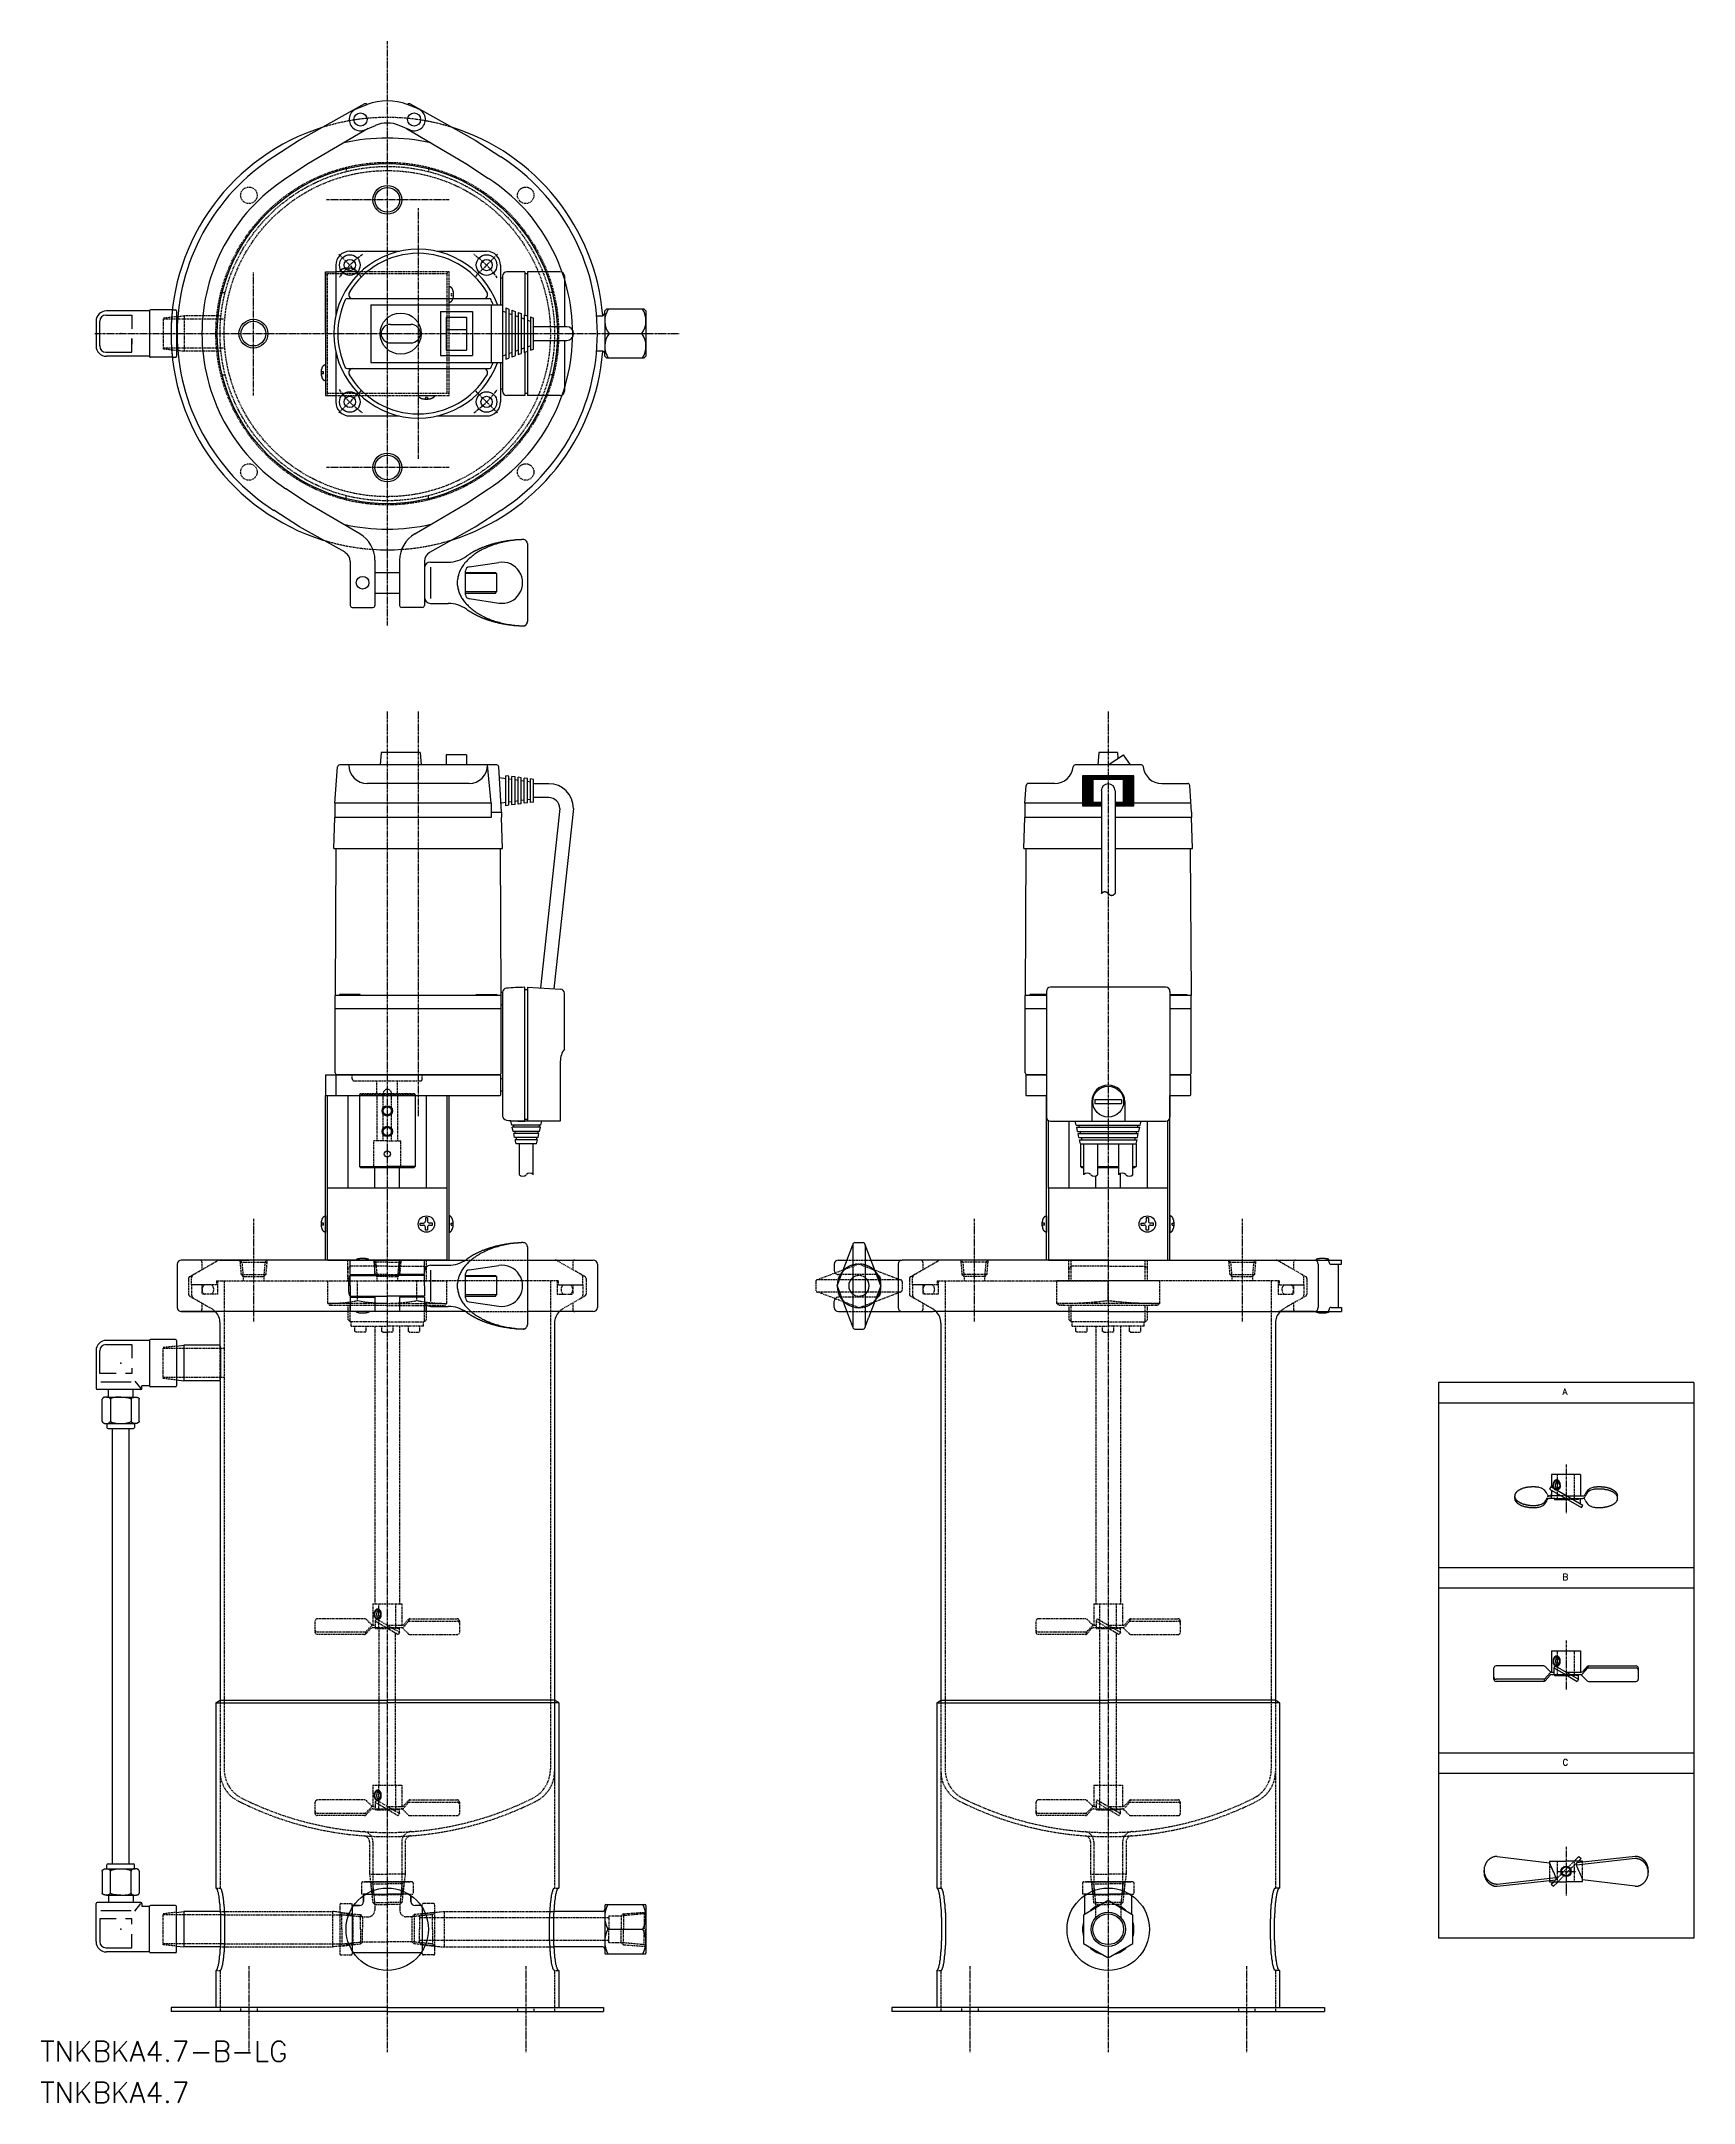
# Model space of a CAD drawing. Extents: x 248 to 1051, y 18 to 1020.
import ezdxf

# ---------------------------------------------------------------- set-up
doc = ezdxf.new("R2010")
doc.units = 0
doc.linetypes.add('CENTER', pattern=[2, 1.25, -0.25, 0.25, -0.25])
doc.linetypes.add('DASHED', pattern=[0.75, 0.5, -0.25])
doc.layers.get('0').update_dxf_attribs({"linetype": 'CONTINUOUS'})
doc.layers.add('CENTER', color=1, linetype='CENTER')
doc.styles.get("Standard").update_dxf_attribs({"font": 'txt.shx', "bigfont": 'bigfont.shx'})

msp = doc.modelspace()

# ---------------------------------------------------------------- texts
at = {"color": 7, "linetype": 'CONTINUOUS'}
for s, p in [('TNKBKA4.7-B-LG', (248.1, 38.2)), ('TNKBKA4.7', (248.1, 18.2))]:
    msp.add_text(s, height=10, dxfattribs=at).set_placement(p)

# ---------------------------------------------------------------- blocks, each defined once
blk = doc.blocks.new('*U2')
at = {"color": 7, "linetype": 'CONTINUOUS'}
blk.add_text('A', height=3, dxfattribs=at).set_placement((493.8, 299.6))
blk = doc.blocks.new('*U3')
at = {"color": 7, "linetype": 'CONTINUOUS'}
blk.add_text('B', height=3, dxfattribs=at).set_placement((493.8, 209.6))
blk = doc.blocks.new('*U4')
at = {"color": 7, "linetype": 'CONTINUOUS'}
blk.add_text('C', height=3, dxfattribs=at).set_placement((493.8, 119.6))

# ---------------------------------------------------------------- linework, layer by layer
at = {"color": 7, "linetype": 'CONTINUOUS'}
for p, q in [((405.4, 989.1), (373.9, 971.4)), ((401.9, 986.8), (406.8, 988.8)), ((431.1, 986.8), (426.2, 988.8)), ((427.6, 989.1), (459.1, 971.4)), ((373.9, 971.4), (361.4, 963.4)), ((407.2, 977.1), (378.3, 960.1)), ((405.2, 976.3), (410.7, 978.6)), ((427.8, 976.3), (422.3, 978.6)), ((425.8, 977.1), (454.7, 960.1)), ((459.1, 971.4), (471.6, 963.4)), ((378.3, 960.1), (367.3, 952.9)), ((454.7, 960.1), (465.7, 952.9)), ((398.3, 917.5), (422.5, 917.5)), ((440.5, 917.5), (464.7, 917.5)), ((386.5, 907.5), (386.5, 906.5)), ((386.5, 877.5), (386.5, 907.5)), ((386.5, 907.5), (391.5, 907.5)), ((386.5, 907.5), (391.5, 907.5)), ((386.5, 906.5), (386.5, 906.5)), ((386.5, 906.5), (386.5, 847.5)), ((391.5, 910.7), (391.5, 886.5)), ((471.5, 910.7), (471.5, 891.5)), ((472.5, 904.4), (471.5, 904.4)), ((472.5, 905.5), (472.5, 849.5)), ((483.3, 907.5), (474.5, 907.5)), ((483.3, 907.5), (483.3, 886.6)), ((484.5, 906.5), (483.3, 906.5)), ((500.5, 907.5), (484.5, 907.5)), ((484.5, 907.5), (484.5, 847.5)), ((502.5, 905.5), (502.5, 880.9)), ((397, 894.5), (466, 894.5)), ((408.5, 891.5), (408.5, 863.5)), ((408.5, 891.5), (472.5, 891.5)), ((467, 891.5), (467, 863.5)), ((472.5, 891.5), (472.5, 863.5)), ((275.1, 883.5), (275.1, 871.5)), ((276.9, 871.5), (276.9, 883.5)), ((279.9, 886.5), (292.4, 886.5)), ((301.1, 888.5), (280.1, 888.5)), ((292.4, 886.5), (292.4, 879.9)), ((301.1, 888.5), (301.1, 866.5)), ((312.5, 889), (301.6, 889)), ((312.5, 889), (313.6, 889)), ((314.1, 888.5), (314.1, 866.5)), ((314.8, 885.8), (314.1, 885.7)), ((418, 882), (428, 882)), ((442.3, 888.3), (457.8, 888.3)), ((442.3, 888.3), (442.3, 866.8)), ((445, 885.5), (455, 885.5)), ((445, 885.5), (445, 869.5)), ((455, 885.5), (455, 869.5)), ((457.8, 888.3), (457.8, 866.8)), ((474, 887.8), (472.5, 888.4)), ((474, 890), (475.5, 889.4)), ((474, 890), (474, 865.1)), ((475.5, 889.4), (475.5, 865.6)), ((477, 886.7), (475.5, 887.3)), ((477, 888.9), (478.5, 888.3)), ((477, 888.9), (477, 866.2)), ((478.5, 888.3), (478.5, 866.7)), ((480, 885.6), (478.5, 886.2)), ((480, 887.8), (481.5, 887.2)), ((480, 887.8), (480, 867.3)), ((481.5, 887.2), (481.5, 867.8)), ((483, 884.5), (481.5, 885.1)), ((483, 886.7), (484.5, 886.1)), ((483, 886.7), (483, 868.4)), ((484.5, 886.1), (484.5, 868.9)), ((486, 883.4), (484.5, 884)), ((486, 885.6), (487.5, 885)), ((486, 885.6), (486, 869.5)), ((487.5, 870), (487.5, 885)), ((518.1, 886.2), (521.1, 886.2)), ((521.1, 886.2), (522.1, 887.2)), ((522.1, 888.5), (523.1, 889.5)), ((522.1, 887.2), (522.1, 888.5)), ((522.1, 887.2), (522.1, 867.9)), ((523.1, 889.5), (541.1, 889.5)), ((541.1, 889.5), (542.1, 888.5)), ((542.1, 888.5), (542.1, 866.5)), ((292.4, 868.5), (292.4, 875.1)), ((292.4, 875), (292.4, 872.4)), ((386.5, 877.5), (386.5, 847.5)), ((418, 873), (428, 873)), ((445, 879.5), (455, 879.5)), ((486, 871.6), (484.5, 871)), ((487.5, 880.9), (503.6, 880.9)), ((487.5, 874.2), (503.6, 874.2)), ((502.5, 874.2), (502.5, 849.5)), ((524.1, 877.5), (540.1, 877.5)), ((279.9, 868.5), (292.4, 868.5)), ((301.1, 866.5), (280.1, 866.5)), ((301.1, 866.5), (297.5, 866.5)), ((312.5, 866), (301.6, 866)), ((312.5, 866), (313.6, 866)), ((314.1, 869.3), (314.8, 869.2)), ((386.5, 862.5), (386.5, 854.5)), ((391.5, 868.5), (391.5, 844.3)), ((408.5, 863.5), (472.5, 863.5)), ((442.3, 866.8), (457.8, 866.8)), ((445, 869.5), (455, 869.5)), ((471.5, 863.5), (471.5, 844.3)), ((474, 867.2), (472.5, 866.6)), ((474, 865.1), (475.5, 865.6)), ((477, 868.3), (475.5, 867.7)), ((477, 866.2), (478.5, 866.7)), ((480, 869.4), (478.5, 868.8)), ((480, 867.3), (481.5, 867.8)), ((483, 870.5), (481.5, 869.9)), ((483, 868.4), (484.5, 868.9)), ((483.3, 868.5), (483.3, 847.5)), ((486, 869.5), (487.5, 870)), ((521.1, 868.9), (518.1, 868.9)), ((521.8, 868.6), (521.1, 868.9)), ((522.1, 867.9), (521.8, 868.6)), ((522.1, 866.5), (522.1, 867.9)), ((522.1, 866.5), (523.1, 865.5)), ((541.1, 865.5), (523.1, 865.5)), ((541.1, 865.5), (542.1, 866.5)), ((385.5, 859), (384.5, 859)), ((385.5, 858), (384.5, 858)), ((385.5, 858), (385.5, 859)), ((397, 860.5), (466, 860.5)), ((386.5, 847.5), (391.5, 847.5)), ((387.5, 847.5), (391.5, 847.5)), ((472.5, 850.6), (471.5, 850.6)), ((483.3, 847.5), (474.5, 847.5)), ((484.5, 848.5), (483.3, 848.5)), ((500.5, 847.5), (484.5, 847.5)), ((398.3, 837.5), (422.5, 837.5)), ((440.5, 837.5), (464.7, 837.5)), ((378.3, 794.9), (367.3, 802.1)), ((454.7, 794.9), (465.7, 802.1)), ((373.9, 783.7), (361.4, 791.7)), ((403.1, 780.3), (378.3, 794.9)), ((429.9, 780.3), (454.7, 794.9)), ((459.1, 783.7), (471.6, 791.7)), ((396, 771.3), (373.9, 783.7)), ((437.1, 771.3), (459.1, 783.7)), ((484.5, 775.5), (484.5, 737.6)), ((398.5, 766.9), (398.5, 745.5)), ((410.5, 767.4), (410.5, 745.5)), ((410.5, 761.5), (422.5, 761.5)), ((422.5, 767.4), (422.5, 745.5)), ((434.5, 766.9), (434.5, 745.5)), ((434.5, 763.5), (434.5, 749.5)), ((437.5, 766.5), (446.1, 766.5)), ((437.5, 764.1), (437.5, 748.9)), ((454.5, 750.7), (454.5, 762.3)), ((454.5, 761.5), (469, 761.5)), ((456.2, 764.3), (470.7, 766.4)), ((469, 761.5), (469.5, 761)), ((410.5, 751.5), (422.5, 751.5)), ((469.5, 761), (454.5, 761)), ((469.5, 752.1), (454.5, 752.1)), ((454.5, 751.5), (469, 751.5)), ((469, 751.5), (469.5, 752.1)), ((469.5, 761), (469.5, 752.1)), ((399.5, 744.5), (409.5, 744.5)), ((433.5, 744.5), (423.5, 744.5)), ((437.5, 746.5), (446.1, 746.5)), ((456.2, 748.8), (470.7, 746.6)), ((413.5, 674), (413, 668)), ((432.5, 674), (413.5, 674)), ((432.5, 674), (433, 668)), ((455, 673), (445, 673)), ((445, 673), (445, 668)), ((455, 673), (455, 668)), ((762, 674), (761.5, 668)), ((771, 674), (762, 674)), ((766.5, 668), (774, 673)), ((771, 674), (771.2, 671.2)), ((777.3, 668), (774, 673)), ((391.1, 649.5), (392.4, 667.1)), ((469.6, 668), (393.4, 668)), ((467, 649.5), (465.2, 668)), ((471.9, 645), (470.6, 667.1)), ((474, 661.3), (471, 661.7)), ((474, 648.2), (474, 662.8)), ((475.5, 662.6), (474, 662.8)), ((475.5, 648.4), (475.5, 662.6)), ((477, 660.9), (475.5, 661.1)), ((477, 648.6), (477, 662.4)), ((478.5, 662.2), (477, 662.4)), ((478.5, 648.8), (478.5, 662.2)), ((481.5, 661.8), (480, 662)), ((480, 649), (480, 662)), ((481.5, 649.2), (481.5, 661.8)), ((483, 649.4), (483, 661.6)), ((484.5, 661.4), (483, 661.6)), ((484.5, 649.6), (484.5, 661.4)), ((486, 649.8), (486, 661.2)), ((487.5, 661), (486, 661.2)), ((487.5, 650), (487.5, 661)), ((782.6, 668), (750.5, 668)), ((754.1, 662.8), (754.1, 648.2)), ((779, 662.8), (754.1, 662.8)), ((754.6, 662.6), (754.6, 648.4)), ((778.4, 662.6), (754.6, 662.6)), ((755.2, 662.4), (755.2, 648.6)), ((777.9, 662.4), (755.2, 662.4)), ((755.7, 662.2), (755.7, 648.8)), ((777.3, 662.2), (755.7, 662.2)), ((756.3, 662), (756.3, 649)), ((776.8, 662), (756.3, 662)), ((756.8, 661.8), (756.8, 649.2)), ((776.2, 661.8), (756.8, 661.8)), ((757.4, 661.6), (757.4, 649.4)), ((775.7, 661.6), (757.4, 661.6)), ((757.9, 661.4), (757.9, 649.6)), ((775.1, 661.4), (757.9, 661.4)), ((758.5, 661.2), (758.5, 649.8)), ((774.6, 661.2), (758.5, 661.2)), ((759, 661), (759, 650)), ((774, 661), (759, 661)), ((774, 650), (774, 661)), ((774.6, 649.8), (774.6, 661.2)), ((775.1, 649.6), (775.1, 661.4)), ((775.7, 649.4), (775.7, 661.6)), ((776.2, 649.2), (776.2, 661.8)), ((776.8, 649), (776.8, 662)), ((777.3, 648.8), (777.3, 662.2)), ((777.9, 648.6), (777.9, 662.4)), ((778.4, 648.4), (778.4, 662.6)), ((779, 648.2), (779, 662.8)), ((456.2, 659), (406.8, 659)), ((480, 660.5), (478.5, 660.7)), ((483, 660.1), (481.5, 660.3)), ((483, 650.9), (481.5, 650.7)), ((486, 659.7), (484.5, 659.9)), ((486, 651.3), (484.5, 651.1)), ((494.9, 658.9), (487.5, 658.9)), ((494.9, 652.2), (487.5, 652.2)), ((726.1, 649.5), (726.7, 658.1)), ((740.5, 659), (727.7, 659)), ((763.2, 655.5), (763.2, 605.5)), ((769.9, 655.5), (769.9, 605.5)), ((792.5, 659), (805.1, 659)), ((806.9, 645), (806.1, 658.1)), ((390.5, 627.5), (391.1, 642.5)), ((467, 649.5), (391.1, 649.5)), ((391.1, 649.5), (391.1, 642.5)), ((467, 642.5), (391.1, 642.5)), ((467, 649.5), (467, 642.5)), ((467, 645), (471.9, 645)), ((474, 649.7), (471.9, 649.4)), ((471.9, 645), (471.9, 642.5)), ((472.5, 627.5), (471.9, 642.5)), ((475.5, 648.4), (474, 648.2)), ((477, 650.1), (475.5, 649.9)), ((478.5, 648.8), (477, 648.6)), ((480, 650.5), (478.5, 650.3)), ((481.5, 649.2), (480, 649)), ((484.5, 649.6), (483, 649.4)), ((487.5, 650), (486, 649.8)), ((500.2, 646.9), (490.8, 559.7)), ((506.9, 646.9), (497.4, 559.3)), ((725.5, 627.5), (726.1, 642.5)), ((726.1, 649.5), (726.1, 642.5)), ((754.1, 649.5), (726.1, 649.5)), ((763.2, 642.5), (726.1, 642.5)), ((754.1, 648.2), (763.2, 648.2)), ((754.6, 648.4), (763.2, 648.4)), ((755.2, 648.6), (763.2, 648.6)), ((755.7, 648.8), (763.2, 648.8)), ((756.3, 649), (763.2, 649)), ((756.8, 649.2), (763.2, 649.2)), ((757.4, 649.4), (763.2, 649.4)), ((757.9, 649.6), (763.2, 649.6)), ((758.5, 649.8), (763.2, 649.8)), ((759, 650), (763.2, 650)), ((769.9, 650), (774, 650)), ((769.9, 649.8), (774.6, 649.8)), ((769.9, 649.6), (775.1, 649.6)), ((769.9, 649.4), (775.7, 649.4)), ((769.9, 649.2), (776.2, 649.2)), ((769.9, 649), (776.8, 649)), ((769.9, 648.8), (777.3, 648.8)), ((769.9, 648.6), (777.9, 648.6)), ((769.9, 648.4), (778.4, 648.4)), ((769.9, 648.2), (779, 648.2)), ((806.9, 642.5), (769.9, 642.5)), ((806.6, 649.5), (779, 649.5)), ((806.9, 645), (806.9, 642.5)), ((807.5, 627.5), (806.9, 642.5)), ((390.5, 627.5), (472.5, 627.5)), ((391.3, 556), (391.7, 627.5)), ((471.3, 627.5), (471.7, 556)), ((725.5, 627.5), (763.2, 627.5)), ((726.3, 556), (726.7, 627.5)), ((769.9, 627.5), (807.5, 627.5)), ((806.3, 627.5), (806.7, 556)), ((471.8, 556), (391.2, 556)), ((391.2, 518.5), (391.2, 556)), ((403.3, 556.5), (393.3, 556.5)), ((393.3, 556.5), (393.3, 556)), ((403.3, 556), (403.3, 556.5)), ((459.7, 556.5), (469.7, 556.5)), ((459.7, 556), (459.7, 556.5)), ((469.7, 556.5), (469.7, 556)), ((472.5, 557.5), (471.7, 557.5)), ((471.8, 518.5), (471.8, 556)), ((472.5, 551.5), (471.8, 551.5)), ((472.5, 557.6), (472.5, 497.5)), ((483.3, 495), (483.3, 560)), ((483.3, 559), (484.5, 559)), ((484.5, 560), (484.5, 495)), ((484.5, 560), (500.6, 559.1)), ((502.5, 530), (502.5, 557.1)), ((736.5, 556), (726.2, 556)), ((726.2, 518.5), (726.2, 556)), ((728.4, 556.5), (728.4, 556)), ((736.5, 556.5), (728.4, 556.5)), ((736.5, 558), (736.5, 497)), ((794.5, 560), (738.5, 560)), ((796.5, 558), (796.5, 497)), ((796.5, 556.5), (804.6, 556.5)), ((806.8, 556), (796.5, 556)), ((804.6, 556.5), (804.6, 556)), ((806.8, 518.5), (806.8, 556)), ((471.8, 549.5), (391.2, 549.5)), ((736.5, 549.5), (726.2, 549.5)), ((806.8, 549.5), (796.5, 549.5)), ((500.5, 524), (500.5, 495)), ((386.5, 517.3), (386.7, 517.5)), ((386.5, 517.3), (386.5, 507.7)), ((386.7, 517.5), (471.3, 517.5)), ((391.7, 517.5), (391.5, 517.3)), ((391.5, 517.3), (391.5, 507.7)), ((470.8, 517.5), (392.2, 517.5)), ((471.3, 517.5), (471.5, 517.3)), ((471.5, 517.3), (471.5, 507.7)), ((472.5, 515.5), (471.5, 515.5)), ((726.5, 517.3), (726.7, 517.5)), ((726.5, 517.3), (726.5, 507.7)), ((726.7, 517.5), (736.5, 517.5)), ((736.5, 517.5), (727.2, 517.5)), ((805.8, 517.5), (796.5, 517.5)), ((796.5, 517.5), (806.3, 517.5)), ((806.3, 517.5), (806.5, 517.3)), ((806.5, 517.3), (806.5, 507.7)), ((386.5, 507.7), (386.7, 507.5)), ((386.5, 507.5), (386.7, 507.5)), ((386.5, 427.5), (386.5, 507.5)), ((386.7, 507.5), (471.3, 507.5)), ((387.5, 427.5), (387.5, 507.5)), ((387.5, 507.5), (445.5, 507.5)), ((387.5, 462.5), (387.5, 507.5)), ((391.5, 507.7), (391.7, 507.5)), ((397.5, 462.5), (397.5, 507.5)), ((403, 508), (403, 473)), ((430, 508), (430, 473)), ((435.5, 462.5), (435.5, 507.5)), ((445.5, 427.5), (445.5, 507.5)), ((445.5, 462.5), (445.5, 507.5)), ((446.5, 427.5), (446.5, 507.5)), ((471.5, 507.7), (471.3, 507.5)), ((472.5, 509.5), (471.5, 509.5)), ((726.5, 507.7), (726.7, 507.5)), ((726.7, 507.5), (736.5, 507.5)), ((736.5, 427.5), (736.5, 507.5)), ((758.5, 504.5), (758.5, 495)), ((760, 505.5), (760, 503.5)), ((760, 505.5), (773, 505.5)), ((760, 503.5), (773, 503.5)), ((773, 505.5), (773, 503.5)), ((774.5, 504.5), (774.5, 495)), ((796.5, 507.5), (806.3, 507.5)), ((796.5, 427.5), (796.5, 507.5)), ((806.5, 507.7), (806.3, 507.5)), ((500.5, 495), (476.5, 495)), ((477, 493), (476.5, 495)), ((491, 493), (477, 493)), ((490.8, 492), (477.2, 492)), ((477.6, 490), (477.2, 492)), ((477.7, 493), (477.7, 492)), ((478.5, 495), (478.5, 495.2)), ((483.3, 496), (484.5, 496)), ((490.3, 493), (490.3, 492)), ((490.4, 490), (490.8, 492)), ((491, 493), (491.5, 495)), ((737.5, 462.5), (737.5, 495.3)), ((738.5, 495), (794.5, 495)), ((747.5, 462.5), (747.5, 495)), ((751, 493), (750.5, 495)), ((751, 493), (782, 493)), ((751.6, 490), (751.2, 492)), ((751.2, 492), (781.8, 492)), ((752.2, 493), (752.2, 492)), ((780.8, 493), (780.8, 492)), ((781.4, 490), (781.8, 492)), ((782, 493), (782.5, 495)), ((785.5, 462.5), (785.5, 495)), ((795.5, 462.5), (795.5, 495.3)), ((490.4, 490), (477.6, 490)), ((490.1, 489), (477.9, 489)), ((478.3, 487), (477.9, 489)), ((489.7, 487), (478.3, 487)), ((478.4, 490), (478.4, 489)), ((489.5, 486), (478.5, 486)), ((479, 484), (478.5, 486)), ((489, 484), (479, 484)), ((479.1, 487), (479.1, 486)), ((480.7, 469), (480.7, 484)), ((487.4, 469), (487.4, 484)), ((488.9, 487), (488.9, 486)), ((489, 484), (489.5, 486)), ((489.6, 490), (489.6, 489)), ((489.7, 487), (490.1, 489)), ((751.6, 490), (781.4, 490)), ((752.3, 487), (751.9, 489)), ((751.9, 489), (781.1, 489)), ((752.3, 487), (780.7, 487)), ((753, 484), (752.5, 486)), ((752.5, 486), (780.5, 486)), ((752.9, 490), (752.9, 489)), ((753, 484), (753, 473)), ((753, 484), (780, 484)), ((753.6, 487), (753.6, 486)), ((754.7, 469), (754.7, 484)), ((761.4, 469), (761.4, 484)), ((771.7, 469), (771.7, 484)), ((778.4, 469), (778.4, 484)), ((779.4, 487), (779.4, 486)), ((780, 484), (780.5, 486)), ((780, 484), (780, 473)), ((780.1, 490), (780.1, 489)), ((780.7, 487), (781.1, 489)), ((403, 473), (416.5, 473)), ((403, 473), (403.5, 472.5)), ((403.5, 472.5), (429.5, 472.5)), ((410.5, 462.5), (410.5, 472.5)), ((430, 473), (416.5, 473)), ((422.5, 462.5), (422.5, 472.5)), ((430, 473), (429.5, 472.5)), ((753, 473), (754.7, 473)), ((753.5, 472.5), (753, 473)), ((753.5, 472.5), (754.7, 472.5)), ((761.4, 473), (771.7, 473)), ((761.4, 472.5), (771.7, 472.5)), ((778.4, 473), (780, 473)), ((778.4, 472.5), (779.5, 472.5)), ((780, 473), (779.5, 472.5)), ((445.5, 462.5), (387.5, 462.5)), ((737.5, 462.5), (737.5, 427.5)), ((795.5, 462.5), (737.5, 462.5)), ((760.5, 462.5), (760.5, 468.5)), ((772.5, 462.5), (772.5, 469.6)), ((795.5, 427.5), (795.5, 462.5)), ((385.5, 445.5), (384.5, 445.5)), ((385.5, 444.5), (384.5, 444.5)), ((385.5, 444.5), (385.5, 445.5)), ((386.5, 449), (386.5, 441)), ((432.5, 444.5), (432.5, 445.5)), ((432.5, 445.5), (434, 445.5)), ((432.5, 444.5), (434, 444.5)), ((436, 448), (435, 448)), ((435, 448), (435, 446.5)), ((435, 442), (435, 443.5)), ((436, 442), (435, 442)), ((436, 448), (436, 446.5)), ((436, 443.5), (436, 442)), ((438.5, 445.5), (437, 445.5)), ((437, 444.5), (438.5, 444.5)), ((438.5, 444.5), (438.5, 445.5)), ((446.5, 449), (446.5, 441)), ((447.5, 445.5), (448.5, 445.5)), ((447.5, 444.5), (447.5, 445.5)), ((447.5, 444.5), (448.5, 444.5)), ((735.5, 445.5), (734.5, 445.5)), ((735.5, 444.5), (734.5, 444.5)), ((735.5, 444.5), (735.5, 445.5)), ((736.5, 449), (736.5, 441)), ((782.5, 445.5), (784, 445.5)), ((782.5, 444.5), (782.5, 445.5)), ((782.5, 444.5), (784, 444.5)), ((785, 448), (785, 446.5)), ((786, 448), (785, 448)), ((785, 442), (785, 443.5)), ((786, 442), (785, 442)), ((786, 448), (786, 446.5)), ((786, 443.5), (786, 442)), ((788.5, 445.5), (787, 445.5)), ((787, 444.5), (788.5, 444.5)), ((788.5, 444.5), (788.5, 445.5)), ((796.5, 449), (796.5, 441)), ((797.5, 444.5), (797.5, 445.5)), ((797.5, 445.5), (798.5, 445.5)), ((797.5, 444.5), (798.5, 444.5)), ((484.5, 434), (484.5, 396.1)), ((634.9, 415), (642.5, 435)), ((642.5, 435), (642.5, 399.5)), ((643.5, 436), (647.5, 436)), ((656.1, 415), (648.5, 435)), ((648.5, 435), (648.5, 399.5)), ((314.5, 425.5), (314.5, 404.5)), ((325.5, 427.5), (316.5, 427.5)), ((416.5, 427.5), (316.5, 427.5)), ((335, 427.5), (325.5, 427.5)), ((335, 427.5), (349.4, 427.5)), ((387.5, 427.5), (384.5, 427.5)), ((445.5, 427.5), (387.5, 427.5)), ((387.5, 427.5), (445.5, 427.5)), ((397.5, 427.5), (435.5, 427.5)), ((398.5, 420.5), (398.5, 427.5)), ((410.5, 420.5), (410.5, 427.5)), ((416.5, 427.5), (454.4, 427.5)), ((422.5, 420.5), (422.5, 427.5)), ((434.5, 420.5), (434.5, 427.5)), ((437.5, 425), (446.1, 425)), ((437.5, 422.6), (437.5, 407.4)), ((454.5, 409.2), (454.5, 420.8)), ((456.2, 422.8), (470.7, 424.9)), ((484.5, 427.5), (516.5, 427.5)), ((518.5, 425.5), (518.5, 404.5)), ((633.5, 425.5), (633.5, 422.5)), ((635.5, 427.5), (639.6, 427.5)), ((651.4, 427.5), (666.5, 427.5)), ((664.5, 425.5), (664.5, 404.5)), ((664.5, 425.5), (664.5, 404.5)), ((675.5, 427.5), (666.5, 427.5)), ((681.5, 427.5), (675.5, 427.5)), ((766.5, 427.5), (681.5, 427.5)), ((737.5, 427.5), (736.5, 427.5)), ((737.5, 427.5), (766.5, 427.5)), ((766.5, 427.5), (848, 427.5)), ((766.5, 427.5), (795.5, 427.5)), ((795.5, 427.5), (796.5, 427.5)), ((848, 427.5), (857.5, 427.5)), ((857.5, 427.5), (866.5, 427.5)), ((866.5, 427.5), (872.7, 427.5)), ((868.5, 425.5), (868.5, 404.5)), ((872.7, 427.5), (879.8, 427.5)), ((873.7, 426.5), (873.7, 426.5)), ((874.7, 425.5), (878.2, 425.5)), ((878.2, 425.5), (879.8, 425.5)), ((878.2, 425.5), (878.2, 404.5)), ((879.8, 425.5), (879.8, 427.5)), ((398.5, 420.5), (410.5, 420.5)), ((398.5, 415), (398.5, 420)), ((398.5, 420), (416.5, 420)), ((398.5, 415), (398.5, 410)), ((401.4, 420.5), (401.4, 420.3)), ((401.4, 420.5), (401.4, 420)), ((401.4, 420.5), (401.4, 420)), ((407.6, 420.5), (407.6, 420)), ((434.5, 420), (416.5, 420)), ((434.5, 420.5), (422.5, 420.5)), ((434.5, 415), (434.5, 420)), ((434.5, 415), (434.5, 410)), ((454.5, 420), (469, 420)), ((469.5, 419.5), (454.5, 419.5)), ((469.5, 410.6), (454.5, 410.6)), ((469, 420), (469.5, 419.5)), ((469, 410), (469.5, 410.6)), ((469.5, 419.5), (469.5, 410.6)), ((634.9, 415), (640.8, 399.5)), ((656.1, 415), (650.2, 399.5)), ((316.5, 402.5), (325.5, 402.5)), ((416.5, 402.5), (316.5, 402.5)), ((325.5, 402.5), (333.6, 402.5)), ((398.5, 410), (416.5, 410)), ((398.5, 409.5), (398.5, 402.5)), ((398.5, 409.5), (410.5, 409.5)), ((401.4, 409.5), (401.4, 410)), ((401.4, 409.5), (401.4, 410)), ((401.4, 409.5), (401.4, 409.8)), ((407.6, 409.5), (407.6, 410)), ((410.5, 409.5), (410.5, 402.5)), ((434.5, 410), (416.5, 410)), ((454.4, 402.5), (416.5, 402.5)), ((434.5, 409.5), (422.5, 409.5)), ((422.5, 409.5), (422.5, 402.5)), ((434.5, 409.5), (434.5, 402.5)), ((437.5, 405), (446.1, 405)), ((454.5, 410), (469, 410)), ((456.2, 407.3), (470.7, 405.1)), ((516.5, 402.5), (484.5, 402.5)), ((633.5, 404.5), (633.5, 407.5)), ((635.5, 402.5), (639.6, 402.5)), ((651.4, 402.5), (666.5, 402.5)), ((666.5, 402.5), (675.5, 402.5)), ((675.5, 402.5), (681.5, 402.5)), ((766.5, 402.5), (681.5, 402.5)), ((766.5, 402.5), (866.5, 402.5)), ((857.5, 402.5), (849.4, 402.5)), ((866.5, 402.5), (857.5, 402.5)), ((866.5, 402.5), (876.2, 402.5)), ((873.7, 403.5), (873.7, 403.5)), ((874.7, 404.5), (878.2, 404.5)), ((876.2, 402.5), (879.8, 402.5)), ((878.2, 404.5), (879.8, 404.5)), ((879.8, 404.5), (879.8, 402.5)), ((335.3, 386.2), (335.3, 396.9)), ((497.7, 396.9), (497.7, 201.3)), ((640.8, 399.5), (642.5, 395)), ((642.5, 399.5), (642.5, 395)), ((643.5, 394), (647.5, 394)), ((648.5, 395), (650.2, 399.5)), ((648.5, 399.5), (648.5, 395)), ((685.3, 396.9), (685.3, 213.8)), ((847.7, 396.9), (847.7, 213.8)), ((275.1, 383.5), (275.1, 365.1)), ((276.9, 372.4), (276.9, 383.5)), ((279.9, 386.5), (292.4, 386.5)), ((301.1, 388.5), (280.1, 388.5)), ((292.4, 386.5), (292.4, 379.9)), ((301.1, 388.5), (301.1, 366.5)), ((313.6, 389), (301.6, 389)), ((314.1, 388.5), (314.1, 366.5)), ((314.1, 385.7), (317.7, 386.2)), ((317.7, 386.2), (317.7, 368.9)), ((335.3, 386.2), (317.7, 386.2)), ((284.8, 372.4), (276.9, 372.4)), ((292.4, 372.4), (289.4, 372.4)), ((292.4, 375), (292.4, 372.4)), ((296.9, 364.6), (275.6, 364.6)), ((277.5, 368.4), (292.2, 368.4)), ((280.1, 360.9), (294.1, 360.9)), ((281.1, 360.9), (281.1, 364.6)), ((293.1, 360.9), (293.1, 364.6)), ((294, 368.7), (296.9, 365.1)), ((297.4, 365.1), (297.4, 366.5)), ((301.1, 366.5), (297.4, 366.5)), ((313.6, 366), (301.6, 366)), ((314.1, 369.3), (317.7, 368.9)), ((335.3, 368.9), (317.7, 368.9)), ((335.3, 368.9), (335.3, 213.8)), ((926.9, 368.1), (926.9, 98.1)), ((926.9, 368.1), (926.9, 98.1)), ((1050.8, 368.1), (926.9, 368.1)), ((1050.8, 368.1), (1050.8, 98.1)), ((1050.8, 368.1), (1050.8, 98.1)), ((278.1, 349.3), (278.1, 360)), ((282.1, 360), (282.1, 349)), ((292.1, 360), (292.1, 349)), ((296.1, 349.3), (296.1, 360)), ((1050.8, 358.1), (926.9, 358.1)), ((280.1, 348.1), (294.1, 348.1)), ((280.4, 348.1), (280.4, 346.2)), ((280.9, 345.7), (293.3, 345.7)), ((283.1, 134.3), (283.1, 345.7)), ((291.1, 134.3), (291.1, 345.7)), ((293.8, 348.1), (293.8, 346.2)), ((995.8, 323.3), (981.8, 323.3)), ((995.8, 323.3), (981.8, 323.3)), ((981.8, 323.3), (981.8, 317.1)), ((995.8, 323.3), (995.8, 313)), ((963.8, 312.9), (963.8, 311.8)), ((980.7, 313), (980.8, 313)), ((981.8, 311.8), (980.7, 311.8)), ((981.4, 317.4), (980.8, 316.3)), ((980.8, 316.3), (996.3, 307.3)), ((996.9, 308.4), (981.4, 317.4)), ((981.8, 315.7), (981.8, 312.8)), ((986.6, 313), (981.8, 313)), ((983.3, 311.8), (981.8, 311.8)), ((983.1, 311.8), (983.1, 311.3)), ((983.1, 311.3), (988.8, 311.3)), ((983.3, 311.8), (988.7, 311.8)), ((988.7, 311.8), (988.8, 311.8)), ((989, 313), (988.8, 313)), ((988.8, 311.3), (989.6, 311.3)), ((989, 313), (997, 313)), ((991.1, 311.8), (994.3, 311.8)), ((994.3, 311.8), (995.8, 311.8)), ((995.8, 311.8), (997, 311.8)), ((995.8, 309), (995.8, 311.8)), ((1013.8, 311.8), (1013.8, 312.9)), ((996.3, 307.3), (996.9, 308.4)), ((1050.8, 278.1), (926.9, 278.1)), ((1050.8, 268.1), (926.9, 268.1)), ((978, 230.4), (954.8, 230.4)), ((981.8, 237.7), (988.8, 237.7)), ((981.8, 237.7), (981.8, 227.4)), ((983.5, 230.4), (982.9, 229.4)), ((983.5, 230.4), (988.8, 227.4)), ((988.8, 237.7), (995.8, 237.7)), ((995.8, 237.7), (995.8, 227.4)), ((999.3, 230.3), (999.3, 229.4)), ((999.8, 230.4), (1022.8, 230.4)), ((953.8, 223.9), (953.8, 229.4)), ((978.3, 223.9), (954.8, 223.9)), ((977.9, 222.9), (954.8, 222.9)), ((978.3, 223.9), (981.1, 227.1)), ((978.3, 223), (978.3, 223.9)), ((978.6, 223.2), (981, 225.9)), ((981.1, 227.7), (978.7, 230.1)), ((981.7, 226.2), (988.5, 226.2)), ((981.8, 227.4), (982.9, 227.4)), ((982.9, 229.4), (988.8, 226)), ((982.9, 229.4), (982.9, 226.2)), ((983.1, 226.2), (983.1, 225.7)), ((983.1, 225.7), (988.8, 225.7)), ((988.5, 226.2), (988.8, 226.2)), ((988.8, 227.4), (996.2, 227.4)), ((988.8, 227.4), (994.8, 223.9)), ((988.8, 226), (994.2, 222.9)), ((988.8, 225.7), (989.3, 225.7)), ((990.9, 226.2), (996.1, 226.2)), ((994.8, 223.9), (994.2, 222.9)), ((994.6, 226.2), (994.6, 225.7)), ((994.8, 223.9), (994.8, 226.2)), ((996.3, 225.9), (999, 223.2)), ((999.3, 229.4), (996.8, 226.5)), ((999, 230.1), (997, 227.7)), ((999.3, 229.4), (1022.8, 229.4)), ((999.7, 222.9), (1022.8, 222.9)), ((1023.8, 229.4), (1023.8, 223.9)), ((333.3, 212.5), (335.3, 213.8)), ((333.3, 212.5), (333.3, 122.5)), ((333.3, 212.5), (416.5, 212.5)), ((335.3, 213.8), (416.5, 213.8)), ((497.7, 213.8), (416.5, 213.8)), ((499.7, 212.5), (416.5, 212.5)), ((499.7, 212.5), (497.7, 213.8)), ((499.7, 212.5), (499.7, 122.5)), ((683.3, 212.5), (685.3, 213.8)), ((683.3, 212.5), (766.5, 212.5)), ((683.3, 212.5), (683.3, 122.5)), ((685.3, 213.8), (766.5, 213.8)), ((847.7, 213.8), (766.5, 213.8)), ((849.7, 212.5), (766.5, 212.5)), ((849.7, 212.5), (847.7, 213.8)), ((849.7, 212.5), (849.7, 122.5)), ((497.7, 201.3), (497.7, 172.1)), ((1050.8, 188.1), (926.9, 188.1)), ((1050.8, 178.1), (926.9, 178.1)), ((278.1, 130.7), (278.1, 120)), ((280.1, 131.9), (294.1, 131.9)), ((280.4, 131.9), (280.4, 133.8)), ((280.9, 134.3), (293.3, 134.3)), ((282.1, 120), (282.1, 131)), ((292.1, 120), (292.1, 131)), ((293.8, 131.9), (293.8, 133.8)), ((296.1, 130.7), (296.1, 120)), ((949, 130.1), (949, 131.1)), ((955.3, 137.9), (980.8, 134.7)), ((980.8, 135.6), (980.8, 134.7)), ((980.8, 135.6), (988.8, 135.6)), ((996.8, 135.6), (988.8, 135.6)), ((992.8, 135.6), (995, 137.9)), ((1022.4, 137.9), (993.8, 134.7)), ((1022.4, 136.8), (993.8, 133.6)), ((993.8, 134.7), (993.8, 133.6)), ((994.9, 135.6), (996.1, 136.8)), ((995, 137.9), (996.1, 136.8)), ((996.8, 135), (996.8, 135.6)), ((1028.7, 131.1), (1028.7, 130.1)), ((955.3, 124.4), (983.9, 127.6)), ((955.3, 123.4), (983.9, 126.5)), ((980.8, 126.2), (980.8, 125.6)), ((980.8, 125.6), (988.8, 125.6)), ((981.6, 124.4), (982.8, 125.6)), ((981.6, 124.4), (982.7, 123.4)), ((984.9, 125.6), (982.7, 123.4)), ((983.9, 127.6), (983.9, 126.5)), ((996.8, 125.6), (988.8, 125.6)), ((996.8, 125.6), (996.8, 126.5)), ((1022.4, 123.4), (996.8, 126.5)), ((275.1, 96.5), (275.1, 115)), ((296.9, 115.5), (275.6, 115.5)), ((277.5, 111.6), (292.2, 111.6)), ((280.1, 119.1), (294.1, 119.1)), ((281.1, 119.1), (281.1, 115.5)), ((293.1, 119.1), (293.1, 115.5)), ((294, 111.3), (296.9, 115)), ((297.4, 115), (297.4, 113.5)), ((301.1, 113.5), (297.4, 113.5)), ((301.1, 91.5), (301.1, 113.5)), ((313.6, 114), (301.6, 114)), ((314.1, 91.5), (314.1, 113.5)), ((314.1, 110.7), (317.7, 111.2)), ((317.7, 111.2), (317.7, 93.9)), ((335.5, 111.2), (317.7, 111.2)), ((399.5, 113.1), (399.5, 92)), ((400.1, 114), (403, 114)), ((403, 114), (400.1, 114)), ((405, 118.9), (405, 116)), ((405, 116), (405, 118.9)), ((406, 119.5), (416.5, 119.5)), ((427, 119.5), (416.5, 119.5)), ((428, 116), (428, 118.9)), ((428, 118.9), (428, 116)), ((432.9, 114), (430, 114)), ((433.5, 113.1), (433.5, 92)), ((521.1, 111.2), (497.5, 111.2)), ((522.1, 114), (522.1, 91)), ((522.6, 114.5), (541.6, 114.5)), ((542.1, 114), (542.1, 91)), ((766.5, 116.4), (754.5, 109.4)), ((755, 118.9), (755, 109.7)), ((756, 119.5), (766.5, 119.5)), ((777, 119.5), (766.5, 119.5)), ((778.5, 109.4), (766.5, 116.4)), ((778, 109.7), (778, 118.9)), ((276.9, 107.6), (276.9, 96.5)), ((284.8, 107.6), (276.9, 107.6)), ((292.4, 107.6), (289.4, 107.6)), ((292.4, 105), (292.4, 107.6)), ((523.9, 102.5), (540.6, 102.5)), ((542.1, 96), (542.1, 102.5)), ((754.5, 109.4), (754.5, 95.6)), ((778.5, 95.6), (778.5, 109.4)), ((279.9, 93.5), (292.4, 93.5)), ((301.1, 91.5), (280.1, 91.5)), ((292.4, 93.5), (292.4, 100.1)), ((313.6, 91), (301.6, 91)), ((314.1, 94.3), (317.7, 93.9)), ((335.5, 93.9), (317.7, 93.9)), ((416.5, 91), (400.1, 91)), ((432.9, 91), (416.5, 91)), ((521.1, 93.9), (497.5, 93.9)), ((522.6, 90.5), (541.6, 90.5)), ((754.5, 95.6), (766.5, 88.7)), ((766.5, 88.7), (778.5, 95.6)), ((1050.8, 98.1), (926.9, 98.1)), ((1050.8, 98.1), (926.9, 98.1)), ((333.3, 82.5), (333.3, 64.5)), ((499.7, 82.5), (499.7, 64.5)), ((683.3, 82.5), (683.3, 64.5)), ((849.7, 82.5), (849.7, 64.5)), ((416.5, 64.5), (311.5, 64.5)), ((311.5, 64.5), (311.5, 62.5)), ((416.5, 62.5), (311.5, 62.5)), ((416.5, 64.5), (521.5, 64.5)), ((416.5, 62.5), (521.5, 62.5)), ((521.5, 64.5), (521.5, 62.5)), ((661.5, 64.5), (661.5, 62.5)), ((766.5, 64.5), (661.5, 64.5)), ((766.5, 62.5), (661.5, 62.5)), ((766.5, 64.5), (871.5, 64.5)), ((766.5, 62.5), (871.5, 62.5)), ((871.5, 64.5), (871.5, 62.5))]:
    msp.add_line(p, q, dxfattribs=at)
at = {"color": 3, "linetype": 'DASHED'}
for p, q in [((396.5, 958.3), (396.5, 956.2)), ((436.5, 958.3), (436.5, 956.2)), ((386.5, 906.5), (387.5, 906.5)), ((445.5, 906.5), (387.5, 906.5)), ((387.5, 848.5), (387.5, 906.5)), ((445.5, 907.5), (391.5, 907.5)), ((401.5, 907.5), (393.5, 907.5)), ((397, 908.5), (397, 909.5)), ((397, 908.5), (398, 908.5)), ((398, 908.5), (398, 909.5)), ((446.5, 907.5), (445.5, 907.5)), ((445.5, 907.5), (445.5, 906.5)), ((445.5, 848.5), (445.5, 906.5)), ((446.5, 848.5), (446.5, 907.5)), ((335.7, 897.5), (337.8, 897.5)), ((446.5, 892.5), (446.5, 900.5)), ((447.5, 897), (448.5, 897)), ((447.5, 897), (447.5, 896)), ((447.5, 896), (448.5, 896)), ((497.3, 897.5), (495.2, 897.5)), ((314.1, 885.7), (307.8, 885)), ((307.8, 870), (307.8, 885)), ((314.1, 884.5), (307.8, 884.5)), ((314.1, 885.7), (314.1, 869.3)), ((337.6, 884.5), (314.1, 884.5)), ((314.8, 885.8), (317.8, 886.2)), ((335.8, 886.2), (317.8, 886.2)), ((317.8, 886.2), (317.8, 868.9)), ((314.1, 870.5), (307.8, 870.5)), ((314.1, 869.3), (307.8, 870)), ((337.6, 870.5), (314.1, 870.5)), ((317.8, 868.9), (314.8, 869.2)), ((335.8, 868.9), (317.8, 868.9)), ((335.7, 857.5), (337.8, 857.5)), ((497.3, 857.5), (495.2, 857.5)), ((387.5, 847.5), (387.5, 848.5)), ((445.5, 848.5), (387.5, 848.5)), ((391.5, 847.5), (446.5, 847.5)), ((431.5, 847.5), (439.5, 847.5)), ((435, 846.5), (435, 845.5)), ((436, 846.5), (435, 846.5)), ((436, 846.5), (436, 845.5)), ((446.5, 848.5), (445.5, 848.5)), ((446.5, 847.5), (446.5, 848.5)), ((396.5, 796.8), (396.5, 798.8)), ((436.5, 796.8), (436.5, 798.8)), ((399.5, 515.5), (399.5, 517.5)), ((432.5, 514.5), (400.5, 514.5)), ((411.5, 508.5), (411.5, 514.5)), ((421.5, 508.5), (421.5, 514.5)), ((433.5, 515.5), (433.5, 517.5)), ((403.5, 508.5), (403, 508)), ((403, 508), (416.5, 508)), ((403.5, 508.5), (429.5, 508.5)), ((411.5, 508.5), (411.5, 485.5)), ((414.5, 485.5), (414.5, 508.5)), ((430, 508), (416.5, 508)), ((418.5, 485.5), (418.5, 508.5)), ((421.5, 508.5), (421.5, 485.5)), ((429.5, 508.5), (430, 508)), ((410, 472.5), (410, 485.5)), ((416.5, 485.5), (410, 485.5)), ((416.5, 485.5), (423, 485.5)), ((423, 472.5), (423, 485.5)), ((320.5, 419.4), (334, 427.2)), ((326.5, 426.5), (326.5, 422.9)), ((344.9, 427.5), (345.5, 420.5)), ((344.9, 427.5), (345.9, 426.5)), ((345, 426.5), (358, 426.5)), ((345.9, 426.5), (346.5, 419.5)), ((357.1, 426.5), (356.5, 419.5)), ((358.1, 427.5), (357.1, 426.5)), ((358.1, 427.5), (357.5, 420.5)), ((397.4, 417.5), (397.4, 427.5)), ((397.5, 423.5), (398.5, 424.5)), ((397.5, 417.5), (397.5, 423.5)), ((398.5, 417.5), (398.5, 427.5)), ((416.5, 424.5), (398.5, 424.5)), ((409.9, 427.5), (410.9, 426.5)), ((409.9, 427.5), (410.5, 420.5)), ((416.5, 426.5), (410, 426.5)), ((410.9, 426.5), (411.5, 419.5)), ((416.5, 426.5), (423, 426.5)), ((416.5, 424.5), (434.5, 424.5)), ((422.1, 426.5), (421.5, 419.5)), ((423.1, 427.5), (422.1, 426.5)), ((423.1, 427.5), (422.5, 420.5)), ((434.5, 417.5), (434.5, 427.5)), ((435.5, 423.5), (434.5, 424.5)), ((435.5, 417.5), (435.5, 423.5)), ((435.6, 417.5), (435.6, 427.5)), ((454.4, 427.5), (484.5, 427.5)), ((512.5, 419.4), (499, 427.2)), ((506.5, 426.5), (506.5, 422.9)), ((645.5, 425.6), (625.5, 418)), ((639.6, 427.5), (651.4, 427.5)), ((645.5, 425.6), (665.5, 418)), ((670.5, 419.4), (684, 427.2)), ((676.5, 426.5), (676.5, 422.9)), ((694.9, 427.5), (695.9, 426.5)), ((694.9, 427.5), (695.5, 420.5)), ((708, 426.5), (695, 426.5)), ((708, 426.5), (695, 426.5)), ((695.9, 426.5), (696.5, 419.5)), ((707.1, 426.5), (706.5, 419.5)), ((708.1, 427.5), (707.1, 426.5)), ((708.1, 427.5), (707.5, 420.5)), ((747.4, 417.5), (747.4, 427.5)), ((747.5, 423.5), (748.5, 424.5)), ((747.5, 417.5), (747.5, 423.5)), ((748.5, 417.5), (748.5, 427.5)), ((748.5, 420.5), (748.5, 427.5)), ((766.5, 424.5), (748.5, 424.5)), ((766.5, 424.5), (784.5, 424.5)), ((784.5, 420.5), (784.5, 427.5)), ((784.5, 417.5), (784.5, 427.5)), ((785.5, 423.5), (784.5, 424.5)), ((785.5, 417.5), (785.5, 423.5)), ((785.6, 417.5), (785.6, 427.5)), ((824.9, 427.5), (825.5, 420.5)), ((824.9, 427.5), (825.9, 426.5)), ((825, 426.5), (838, 426.5)), ((825, 426.5), (838, 426.5)), ((825.9, 426.5), (826.5, 419.5)), ((837.1, 426.5), (836.5, 419.5)), ((838.1, 427.5), (837.1, 426.5)), ((838.1, 427.5), (837.5, 420.5)), ((862.5, 419.4), (849, 427.2)), ((856.5, 426.5), (856.5, 422.9)), ((320, 418.6), (320, 411)), ((321.5, 415.5), (321.5, 418.9)), ((321.5, 415.5), (321.5, 410.7)), ((330.5, 415.5), (321.5, 415.5)), ((334, 415.5), (321.5, 415.5)), ((326.5, 415.5), (326.5, 410.9)), ((334, 410.9), (326.5, 410.9)), ((333.5, 417.5), (333.5, 415.5)), ((333.5, 417.5), (416.5, 417.5)), ((334, 417.5), (334, 410.9)), ((337.3, 417.5), (337.3, 180.2)), ((345.5, 420.5), (346.5, 419.5)), ((345.5, 420.5), (357.5, 420.5)), ((346.5, 419.5), (346.5, 417.5)), ((346.5, 419.5), (356.5, 419.5)), ((357.5, 420.5), (356.5, 419.5)), ((356.5, 419.5), (356.5, 417.5)), ((387.6, 406.5), (387.6, 417.5)), ((402.1, 407.9), (402.1, 417.5)), ((410.5, 420.5), (411.5, 419.5)), ((416.5, 420.5), (410.5, 420.5)), ((416.5, 419.5), (411.5, 419.5)), ((411.5, 419.5), (411.5, 417.5)), ((416.5, 420.5), (422.5, 420.5)), ((416.5, 419.5), (421.5, 419.5)), ((416.5, 417.5), (445.4, 417.5)), ((499.5, 417.5), (416.5, 417.5)), ((422.5, 420.5), (421.5, 419.5)), ((421.5, 419.5), (421.5, 417.5)), ((430.9, 407.9), (430.9, 417.5)), ((445.4, 406.5), (445.4, 417.5)), ((495.7, 417.5), (495.7, 389.5)), ((495.7, 417.5), (495.7, 385.5)), ((499, 417.5), (499, 410.9)), ((499, 415.5), (511.5, 415.5)), ((499, 410.9), (506.5, 410.9)), ((499.5, 417.5), (499.5, 415.5)), ((502.5, 415.5), (511.5, 415.5)), ((506.5, 415.5), (506.5, 410.9)), ((511.5, 415.5), (511.5, 418.9)), ((511.5, 415.5), (511.5, 410.7)), ((513, 418.6), (513, 411)), ((624.5, 417), (624.5, 413)), ((665.5, 418), (625.5, 418)), ((665.5, 412), (625.5, 412)), ((645.5, 404.4), (625.5, 412)), ((653.9, 420.5), (635.5, 420.5)), ((645.5, 404.4), (665.5, 412)), ((655.9, 418.5), (655.9, 411.5)), ((666.5, 417), (666.5, 413)), ((670, 418.6), (670, 411)), ((671.5, 415.5), (671.5, 418.9)), ((684, 415.5), (671.5, 415.5)), ((680.5, 415.5), (671.5, 415.5)), ((671.5, 415.5), (671.5, 410.7)), ((676.5, 415.5), (676.5, 410.9)), ((684, 410.9), (676.5, 410.9)), ((683.5, 417.5), (766.5, 417.5)), ((683.5, 417.5), (683.5, 415.5)), ((684, 417.5), (684, 410.9)), ((687.3, 417.5), (687.3, 180.2)), ((707.5, 420.5), (695.5, 420.5)), ((695.5, 420.5), (696.5, 419.5)), ((706.5, 419.5), (696.5, 419.5)), ((696.5, 419.5), (696.5, 417.5)), ((707.5, 420.5), (706.5, 419.5)), ((706.5, 419.5), (706.5, 417.5)), ((741.5, 406.5), (741.5, 417.5)), ((791.5, 417.5), (741.5, 417.5)), ((849.5, 417.5), (766.5, 417.5)), ((766.5, 407.9), (766.5, 417.5)), ((791.5, 406.5), (791.5, 417.5)), ((825.5, 420.5), (826.5, 419.5)), ((825.5, 420.5), (837.5, 420.5)), ((826.5, 419.5), (826.5, 417.5)), ((826.5, 419.5), (836.5, 419.5)), ((837.5, 420.5), (836.5, 419.5)), ((836.5, 419.5), (836.5, 417.5)), ((845.7, 417.5), (845.7, 180.2)), ((849, 417.5), (849, 410.9)), ((849, 415.5), (861.5, 415.5)), ((849, 410.9), (856.5, 410.9)), ((849.5, 417.5), (849.5, 415.5)), ((852.5, 415.5), (861.5, 415.5)), ((856.5, 415.5), (856.5, 410.9)), ((861.5, 415.5), (861.5, 418.9)), ((861.5, 415.5), (861.5, 410.7)), ((863, 418.6), (863, 411)), ((320.5, 410.1), (331.3, 403.9)), ((326.5, 406.6), (326.5, 403.5)), ((388.6, 405.5), (387.6, 406.5)), ((416.5, 406.5), (387.6, 406.5)), ((416.5, 405.5), (388.6, 405.5)), ((397.5, 398.5), (397.5, 405.5)), ((398.5, 397.5), (398.5, 405.5)), ((416.5, 406.5), (445.4, 406.5)), ((416.5, 405.5), (444.4, 405.5)), ((434.5, 397.5), (434.5, 405.5)), ((435.5, 398.5), (435.5, 405.5)), ((444.4, 405.5), (445.4, 406.5)), ((454.4, 402.5), (484.5, 402.5)), ((512.5, 410.1), (501.7, 403.9)), ((506.5, 406.6), (506.5, 403.5)), ((653.9, 409.5), (635.5, 409.5)), ((639.6, 402.5), (651.4, 402.5)), ((670.5, 410.1), (681.3, 403.9)), ((676.5, 406.6), (676.5, 403.5)), ((741.5, 406.5), (742.5, 405.5)), ((791.5, 406.5), (741.5, 406.5)), ((790.5, 405.5), (742.5, 405.5)), ((747.5, 398.5), (747.5, 405.5)), ((748.5, 397.5), (748.5, 405.5)), ((784.5, 397.5), (784.5, 405.5)), ((785.5, 398.5), (785.5, 405.5)), ((791.5, 406.5), (790.5, 405.5)), ((862.5, 410.1), (851.7, 403.9)), ((856.5, 406.6), (856.5, 403.5)), ((398.5, 397.5), (397.5, 398.5)), ((398.5, 397.5), (397.5, 398.5)), ((416.5, 397.5), (398.5, 397.5)), ((399, 395.5), (399, 397.5)), ((399, 395.5), (416.5, 395.5)), ((400.8, 392.8), (400.8, 395.5)), ((401.3, 392.5), (400.8, 392.8)), ((405.7, 392.5), (401.3, 392.5)), ((405.7, 392.5), (406.3, 392.8)), ((406.3, 392.8), (406.3, 395.5)), ((410.5, 395.5), (410.5, 260.5)), ((413.8, 392.8), (413.8, 395.5)), ((414.3, 392.5), (413.8, 392.8)), ((414.3, 392.5), (416.5, 392.5)), ((416.5, 397.5), (434.5, 397.5)), ((434, 395.5), (416.5, 395.5)), ((418.7, 392.5), (416.5, 392.5)), ((418.7, 392.5), (419.3, 392.8)), ((419.3, 392.8), (419.3, 395.5)), ((422.5, 395.5), (422.5, 260.5)), ((426.8, 392.8), (426.8, 395.5)), ((427.3, 392.5), (426.8, 392.8)), ((427.3, 392.5), (431.7, 392.5)), ((431.7, 392.5), (432.3, 392.8)), ((432.3, 392.8), (432.3, 395.5)), ((434, 395.5), (434, 397.5)), ((434.5, 397.5), (435.5, 398.5)), ((434.5, 397.5), (435.5, 398.5)), ((748.5, 397.5), (747.5, 398.5)), ((748.5, 397.5), (747.5, 398.5)), ((766.5, 397.5), (748.5, 397.5)), ((749, 395.5), (749, 397.5)), ((749, 395.5), (766.5, 395.5)), ((750.8, 392.8), (750.8, 395.5)), ((751.3, 392.5), (750.8, 392.8)), ((755.7, 392.5), (751.3, 392.5)), ((755.7, 392.5), (756.3, 392.8)), ((756.3, 392.8), (756.3, 395.5)), ((760.5, 395.5), (760.5, 260.5)), ((763.8, 392.8), (763.8, 395.5)), ((764.3, 392.5), (763.8, 392.8)), ((764.3, 392.5), (766.5, 392.5)), ((766.5, 397.5), (784.5, 397.5)), ((784, 395.5), (766.5, 395.5)), ((768.7, 392.5), (766.5, 392.5)), ((768.7, 392.5), (769.3, 392.8)), ((769.3, 392.8), (769.3, 395.5)), ((772.5, 395.5), (772.5, 260.5)), ((776.8, 392.8), (776.8, 395.5)), ((777.3, 392.5), (776.8, 392.8)), ((777.3, 392.5), (781.7, 392.5)), ((781.7, 392.5), (782.3, 392.8)), ((782.3, 392.8), (782.3, 395.5)), ((784, 395.5), (784, 397.5)), ((784.5, 397.5), (785.5, 398.5)), ((784.5, 397.5), (785.5, 398.5)), ((314.1, 385.7), (307.7, 385)), ((307.7, 370), (307.7, 385)), ((314.1, 384.5), (307.7, 384.5)), ((337.3, 384.5), (314.1, 384.5)), ((335.3, 368.9), (335.3, 386.2)), ((495.7, 385.5), (495.7, 180.2)), ((314.1, 370.5), (307.7, 370.5)), ((337.3, 370.5), (314.1, 370.5)), ((314.1, 369.3), (307.7, 370)), ((984.7, 311.3), (984.7, 323.3)), ((992.9, 311.3), (992.9, 323.3)), ((988.8, 313), (986.6, 313)), ((988.8, 311.8), (991.1, 311.8)), ((994.6, 311.3), (989.6, 311.3)), ((994.6, 311.8), (994.6, 311.3)), ((409.5, 260.5), (416.5, 260.5)), ((409.5, 260.5), (409.5, 250.2)), ((412.4, 248.5), (412.4, 260.5)), ((416.5, 260.5), (423.5, 260.5)), ((420.6, 248.5), (420.6, 260.5)), ((423.5, 260.5), (423.5, 250.2)), ((759.5, 260.5), (759.5, 250.2)), ((759.5, 260.5), (766.5, 260.5)), ((762.4, 248.5), (762.4, 260.5)), ((766.5, 260.5), (773.5, 260.5)), ((770.6, 248.5), (770.6, 260.5)), ((773.5, 260.5), (773.5, 250.2)), ((381.5, 246.7), (381.5, 252.3)), ((405.6, 253.3), (382.5, 253.3)), ((408.8, 250.5), (406.3, 253)), ((411.2, 253.3), (410.6, 252.2)), ((410.6, 252.2), (416.5, 248.8)), ((410.6, 252.2), (410.6, 249)), ((411.2, 253.3), (416.5, 250.2)), ((427, 252.2), (424.5, 249.4)), ((426.7, 252.9), (424.6, 250.6)), ((427, 253.2), (427, 252.2)), ((427, 252.2), (450.5, 252.2)), ((427.5, 253.3), (450.5, 253.3)), ((451.5, 252.3), (451.5, 246.7)), ((731.5, 246.7), (731.5, 252.3)), ((755.6, 253.3), (732.5, 253.3)), ((758.8, 250.5), (756.3, 253)), ((761.2, 253.3), (760.6, 252.2)), ((760.6, 252.2), (760.6, 249)), ((760.6, 252.2), (766.5, 248.8)), ((761.2, 253.3), (766.5, 250.2)), ((777, 252.2), (774.5, 249.4)), ((776.7, 252.9), (774.6, 250.6)), ((777, 253.2), (777, 252.2)), ((777, 252.2), (800.5, 252.2)), ((777.5, 253.3), (800.5, 253.3)), ((801.5, 252.3), (801.5, 246.7)), ((406, 246.8), (382.5, 246.8)), ((405.5, 245.7), (382.5, 245.7)), ((406, 246.8), (408.8, 249.9)), ((406, 245.8), (406, 246.8)), ((406.3, 246.1), (408.6, 248.7)), ((409.4, 249), (416.1, 249)), ((409.5, 250.2), (410.6, 250.2)), ((410.8, 249), (410.8, 248.5)), ((410.8, 248.5), (416.5, 248.5)), ((412.5, 172.5), (412.5, 248.5)), ((416.1, 249), (416.5, 249)), ((416.5, 250.2), (423.9, 250.2)), ((416.5, 250.2), (422.4, 246.8)), ((416.5, 249), (418.5, 249)), ((416.5, 248.8), (421.8, 245.7)), ((416.5, 248.5), (417, 248.5)), ((422.3, 248.5), (417, 248.5)), ((418.5, 249), (423.7, 249)), ((420.5, 172.5), (420.5, 246.5)), ((422.4, 246.8), (421.8, 245.7)), ((422.3, 249), (422.3, 248.5)), ((422.4, 246.8), (422.4, 249)), ((424, 248.7), (426.7, 246)), ((427.4, 245.7), (450.5, 245.7)), ((756, 246.8), (732.5, 246.8)), ((755.5, 245.7), (732.5, 245.7)), ((756, 246.8), (758.8, 249.9)), ((756, 245.8), (756, 246.8)), ((756.3, 246.1), (758.6, 248.7)), ((759.4, 249), (766.1, 249)), ((759.5, 250.2), (760.6, 250.2)), ((760.8, 249), (760.8, 248.5)), ((760.8, 248.5), (766.5, 248.5)), ((762.5, 172.5), (762.5, 248.5)), ((766.1, 249), (766.5, 249)), ((766.5, 250.2), (772.4, 246.8)), ((766.5, 250.2), (773.9, 250.2)), ((766.5, 249), (768.5, 249)), ((766.5, 248.8), (771.8, 245.7)), ((766.5, 248.5), (767, 248.5)), ((772.3, 248.5), (767, 248.5)), ((768.5, 249), (773.7, 249)), ((770.5, 172.5), (770.5, 246.5)), ((772.4, 246.8), (771.8, 245.7)), ((772.3, 249), (772.3, 248.5)), ((772.4, 246.8), (772.4, 249)), ((774, 248.7), (776.7, 246)), ((777.4, 245.7), (800.5, 245.7)), ((984.7, 225.7), (984.7, 237.7)), ((992.9, 225.7), (992.9, 237.7)), ((988.8, 226.2), (990.9, 226.2)), ((994.6, 225.7), (989.3, 225.7)), ((335.3, 213.8), (335.3, 122.5)), ((685.3, 213.8), (685.3, 122.5)), ((847.7, 213.8), (847.7, 122.5)), ((409.5, 172.5), (409.5, 162.2)), ((409.5, 172.5), (416.5, 172.5)), ((412.4, 160.5), (412.4, 172.5)), ((416.5, 172.5), (423.5, 172.5)), ((420.6, 160.5), (420.6, 172.5)), ((423.5, 172.5), (423.5, 162.2)), ((497.7, 178.5), (497.7, 122.5)), ((759.5, 172.5), (766.5, 172.5)), ((759.5, 172.5), (759.5, 162.2)), ((762.4, 160.5), (762.4, 172.5)), ((766.5, 172.5), (773.5, 172.5)), ((770.6, 160.5), (770.6, 172.5)), ((773.5, 172.5), (773.5, 162.2)), ((381.5, 158.7), (381.5, 164.3)), ((405.6, 165.3), (382.5, 165.3)), ((406, 158.8), (408.8, 161.9)), ((408.8, 162.5), (406.3, 165)), ((406.3, 158.1), (408.6, 160.7)), ((409.4, 161), (416.1, 161)), ((409.5, 162.2), (410.6, 162.2)), ((411.2, 165.3), (410.6, 164.2)), ((410.6, 164.2), (410.6, 161)), ((410.6, 164.2), (416.5, 160.8)), ((410.8, 161), (410.8, 160.5)), ((410.8, 160.5), (416.5, 160.5)), ((411.2, 165.3), (416.5, 162.2)), ((416.1, 161), (416.5, 161)), ((416.5, 162.2), (422.4, 158.8)), ((416.5, 162.2), (423.9, 162.2)), ((416.5, 161), (418.5, 161)), ((416.5, 160.8), (421.8, 157.7)), ((416.5, 160.5), (417, 160.5)), ((422.3, 160.5), (417, 160.5)), ((418.5, 161), (423.7, 161)), ((422.3, 161), (422.3, 160.5)), ((422.4, 158.8), (422.4, 161)), ((424, 160.7), (426.7, 158)), ((427, 164.2), (424.5, 161.4)), ((426.7, 164.9), (424.6, 162.6)), ((427, 165.2), (427, 164.2)), ((427, 164.2), (450.5, 164.2)), ((427.5, 165.3), (450.5, 165.3)), ((451.5, 164.3), (451.5, 158.7)), ((731.5, 158.7), (731.5, 164.3)), ((755.6, 165.3), (732.5, 165.3)), ((756, 158.8), (758.8, 161.9)), ((758.8, 162.5), (756.3, 165)), ((756.3, 158.1), (758.6, 160.7)), ((759.4, 161), (766.1, 161)), ((759.5, 162.2), (760.6, 162.2)), ((761.2, 165.3), (760.6, 164.2)), ((760.6, 164.2), (766.5, 160.8)), ((760.6, 164.2), (760.6, 161)), ((760.8, 161), (760.8, 160.5)), ((760.8, 160.5), (766.5, 160.5)), ((761.2, 165.3), (766.5, 162.2)), ((766.1, 161), (766.5, 161)), ((766.5, 162.2), (773.9, 162.2)), ((766.5, 162.2), (772.4, 158.8)), ((766.5, 161), (768.5, 161)), ((766.5, 160.8), (771.8, 157.7)), ((766.5, 160.5), (767, 160.5)), ((772.3, 160.5), (767, 160.5)), ((768.5, 161), (773.7, 161)), ((772.3, 161), (772.3, 160.5)), ((772.4, 158.8), (772.4, 161)), ((774, 160.7), (776.7, 158)), ((777, 164.2), (774.5, 161.4)), ((776.7, 164.9), (774.6, 162.6)), ((777, 165.2), (777, 164.2)), ((777, 164.2), (800.5, 164.2)), ((777.5, 165.3), (800.5, 165.3)), ((801.5, 164.3), (801.5, 158.7)), ((406, 158.8), (382.5, 158.8)), ((405.5, 157.7), (382.5, 157.7)), ((406, 157.8), (406, 158.8)), ((422.4, 158.8), (421.8, 157.7)), ((427.4, 157.7), (450.5, 157.7)), ((756, 158.8), (732.5, 158.8)), ((755.5, 157.7), (732.5, 157.7)), ((756, 157.8), (756, 158.8)), ((772.4, 158.8), (771.8, 157.7)), ((777.4, 157.7), (800.5, 157.7)), ((407.9, 144.9), (407.9, 129.2)), ((409.5, 145), (409.5, 125.5)), ((423.5, 145), (423.5, 119.2)), ((425.2, 144.9), (425.2, 129.2)), ((757.9, 144.9), (757.9, 129.2)), ((759.5, 145), (759.5, 125.5)), ((773.5, 145), (773.5, 125.5)), ((775.2, 144.9), (775.2, 129.2)), ((980.8, 134.7), (980.8, 126.2)), ((988.8, 131.7), (982.8, 125.6)), ((984.7, 125.6), (984.7, 135.6)), ((992.8, 135.6), (988.8, 131.7)), ((994.9, 135.6), (988.8, 129.6)), ((992.9, 125.6), (992.9, 135.6)), ((996.8, 126.5), (996.8, 135)), ((333.3, 122.5), (335.3, 122.5)), ((333.3, 122.5), (335.3, 122.5)), ((404, 125), (404, 120)), ((404.5, 125.5), (416.5, 125.5)), ((416.5, 125.5), (405.5, 125.5)), ((407.9, 129.2), (416.5, 129.2)), ((407.9, 129.2), (408.3, 125.5)), ((408.3, 125.5), (416.5, 125.5)), ((408.3, 125.5), (409, 119.2)), ((408.3, 125.5), (416.5, 125.5)), ((408.4, 125.5), (409.4, 124.5)), ((408.4, 125.5), (409.4, 115.5)), ((409.4, 124.5), (416.5, 124.5)), ((409.4, 124.5), (410.4, 114.5)), ((409.5, 125.5), (409.5, 119.2)), ((425.2, 129.2), (416.5, 129.2)), ((428.5, 125.5), (416.5, 125.5)), ((416.5, 125.5), (427.5, 125.5)), ((424.7, 125.5), (416.5, 125.5)), ((424.7, 125.5), (416.5, 125.5)), ((423.6, 124.5), (416.5, 124.5)), ((423.6, 124.5), (422.6, 114.5)), ((423.5, 125.5), (423.5, 119.2)), ((424.6, 125.5), (423.6, 115.5)), ((424.6, 125.5), (423.6, 124.5)), ((424.7, 125.5), (424, 119.2)), ((425.2, 129.2), (424.7, 125.5)), ((429, 125), (429, 120)), ((497.7, 122.5), (499.7, 122.5)), ((683.3, 122.5), (685.3, 122.5)), ((754, 125), (754, 120)), ((754.5, 125.5), (766.5, 125.5)), ((766.5, 125.5), (755.5, 125.5)), ((757.9, 129.2), (766.5, 129.2)), ((757.9, 129.2), (758.3, 125.5)), ((758.3, 125.5), (766.5, 125.5)), ((758.3, 125.5), (759, 119.2)), ((758.3, 125.5), (766.5, 125.5)), ((758.4, 125.5), (759.4, 124.5)), ((758.4, 125.5), (759.4, 115.5)), ((759.4, 124.5), (766.5, 124.5)), ((759.4, 124.5), (760.4, 114.5)), ((759.5, 125.5), (759.5, 119.2)), ((775.2, 129.2), (766.5, 129.2)), ((778.5, 125.5), (766.5, 125.5)), ((766.5, 125.5), (777.5, 125.5)), ((774.7, 125.5), (766.5, 125.5)), ((774.7, 125.5), (766.5, 125.5)), ((773.6, 124.5), (766.5, 124.5)), ((773.6, 124.5), (772.6, 114.5)), ((773.5, 125.5), (773.5, 119.2)), ((774.6, 125.5), (773.6, 124.5)), ((774.6, 125.5), (773.6, 115.5)), ((774.7, 125.5), (774, 119.2)), ((775.2, 129.2), (774.7, 125.5)), ((779, 125), (779, 120)), ((849.7, 122.5), (847.7, 122.5)), ((988.8, 129.6), (984.9, 125.6)), ((314.1, 110.7), (307.7, 110)), ((335.5, 111.2), (389.9, 111.2)), ((389.9, 111.2), (389.9, 93.9)), ((393.5, 110.7), (389.9, 111.2)), ((393.5, 114.5), (393.5, 90.5)), ((393.5, 110.7), (399.9, 110)), ((393.5, 110.6), (394.5, 109.6)), ((393.5, 110.6), (403.5, 109.6)), ((394, 115), (399, 115)), ((399.5, 113.1), (399.5, 114.5)), ((400.1, 114), (399.5, 114)), ((406, 119.5), (404.5, 119.5)), ((405, 118.9), (405, 119.5)), ((409, 119.2), (416.5, 119.2)), ((409.4, 115.5), (416.5, 115.5)), ((409.4, 115.5), (410.4, 114.5)), ((410.4, 114.5), (416.5, 114.5)), ((410.4, 114.5), (410.4, 111.6)), ((424, 119.2), (416.5, 119.2)), ((423.6, 115.5), (416.5, 115.5)), ((422.6, 114.5), (416.5, 114.5)), ((423.6, 115.5), (422.6, 114.5)), ((422.6, 114.5), (422.6, 111.6)), ((427, 119.5), (428.5, 119.5)), ((428, 118.9), (428, 119.5)), ((439.5, 110.6), (429.5, 109.6)), ((432.9, 114), (433.5, 114)), ((433.1, 110), (439.5, 110.7)), ((433.5, 113.1), (433.5, 114.5)), ((439, 115), (434, 115)), ((439.5, 110.6), (438.5, 109.6)), ((439.5, 90.5), (439.5, 114.5)), ((439.5, 110.7), (444.1, 111.2)), ((444.1, 111.2), (444.1, 93.9)), ((444.1, 111.2), (497.5, 111.2)), ((531.1, 110), (542.1, 110.8)), ((542.1, 110.8), (541.2, 110)), ((756, 119.5), (754.5, 119.5)), ((755, 118.9), (755, 119.5)), ((759, 119.2), (766.5, 119.2)), ((759.4, 115.5), (766.5, 115.5)), ((759.4, 115.5), (760.4, 114.5)), ((760.4, 114.5), (766.5, 114.5)), ((760.4, 114.5), (760.4, 108.2)), ((774, 119.2), (766.5, 119.2)), ((773.6, 115.5), (766.5, 115.5)), ((772.6, 114.5), (766.5, 114.5)), ((773.6, 115.5), (772.6, 114.5)), ((772.6, 114.5), (772.6, 108.2)), ((777, 119.5), (778.5, 119.5)), ((778, 118.9), (778, 119.5)), ((307.7, 95), (307.7, 110)), ((314.1, 109.5), (307.7, 109.5)), ((336.9, 109.5), (314.1, 109.5)), ((336.9, 109.5), (393.5, 109.5)), ((393.5, 109.5), (399.9, 109.5)), ((394.5, 102.5), (394.5, 109.6)), ((394.5, 109.6), (404.5, 108.6)), ((394.5, 102.5), (394.5, 95.4)), ((399.9, 95), (399.9, 110)), ((403.5, 102.5), (403.5, 109.6)), ((403.5, 109.6), (404.5, 108.6)), ((403.5, 102.5), (403.5, 95.4)), ((404.5, 108.6), (407.4, 108.6)), ((404.5, 108.6), (404.5, 102.5)), ((404.5, 96.4), (404.5, 102.5)), ((428.5, 108.6), (425.6, 108.6)), ((429.5, 109.6), (428.5, 108.6)), ((438.5, 109.6), (428.5, 108.6)), ((428.5, 96.4), (428.5, 108.6)), ((429.5, 109.6), (429.5, 95.4)), ((433.1, 110), (432.1, 109)), ((432.1, 109), (432.1, 102.5)), ((449.1, 108), (432.1, 108)), ((432.1, 96), (432.1, 102.5)), ((438.5, 102.5), (438.5, 109.6)), ((438.5, 102.5), (438.5, 95.4)), ((524.1, 108), (444.8, 108)), ((524.1, 109), (530.1, 109)), ((524.1, 109), (524.1, 102.5)), ((524.1, 96), (524.1, 102.5)), ((541.2, 110), (530.1, 109)), ((531.1, 110), (530.1, 109)), ((530.1, 109), (530.1, 102.5)), ((530.1, 96), (530.1, 102.5)), ((531.1, 110), (531.1, 102.5)), ((531.1, 95), (531.1, 102.5)), ((541.2, 110), (541.2, 102.5)), ((541.2, 95), (541.2, 102.5)), ((314.1, 95.5), (307.7, 95.5)), ((314.1, 94.3), (307.7, 95)), ((336.9, 95.5), (314.1, 95.5)), ((335.5, 93.9), (389.9, 93.9)), ((336.9, 95.5), (393.5, 95.5)), ((393.5, 94.3), (389.9, 93.9)), ((393.5, 95.5), (399.9, 95.5)), ((393.5, 94.4), (394.5, 95.4)), ((393.5, 94.4), (403.5, 95.4)), ((393.5, 94.3), (399.9, 95)), ((394.5, 95.4), (404.5, 96.4)), ((399.5, 92), (399.5, 90.5)), ((400.1, 91), (399.5, 91)), ((403.5, 95.4), (404.5, 96.4)), ((404.5, 96.4), (416.5, 96.4)), ((404.5, 96.4), (416.5, 96.4)), ((428.5, 96.4), (416.5, 96.4)), ((429.5, 95.4), (428.5, 96.4)), ((438.5, 95.4), (428.5, 96.4)), ((439.5, 94.4), (429.5, 95.4)), ((449.1, 97.1), (432.1, 97.1)), ((433.1, 95), (432.1, 96)), ((432.9, 91), (433.5, 91)), ((433.1, 95), (439.5, 94.3)), ((433.5, 90.5), (433.5, 92)), ((439.5, 94.4), (438.5, 95.4)), ((439.5, 94.3), (444.1, 93.9)), ((444.1, 93.9), (497.5, 93.9)), ((524.1, 97.1), (444.8, 97.1)), ((524.1, 96), (530.1, 96)), ((541.2, 95), (530.1, 96)), ((531.1, 95), (530.1, 96)), ((531.1, 95), (542.1, 94.2)), ((542.1, 94.2), (541.2, 95)), ((333.3, 82.5), (335.3, 82.5)), ((333.3, 82.5), (335.3, 82.5)), ((335.3, 82.5), (335.3, 62.5)), ((394, 90), (399, 90)), ((439, 90), (434, 90)), ((497.7, 82.5), (497.7, 62.5)), ((497.7, 82.5), (499.7, 82.5)), ((683.3, 82.5), (685.3, 82.5)), ((685.3, 82.5), (685.3, 62.5)), ((847.7, 82.5), (847.7, 62.5)), ((849.7, 82.5), (847.7, 82.5)), ((345.3, 64.5), (345.3, 62.5)), ((353.3, 64.5), (353.3, 62.5)), ((479.7, 64.5), (479.7, 62.5)), ((487.7, 64.5), (487.7, 62.5)), ((695.3, 64.5), (695.3, 62.5)), ((703.3, 64.5), (703.3, 62.5)), ((829.7, 64.5), (829.7, 62.5)), ((837.7, 64.5), (837.7, 62.5))]:
    msp.add_line(p, q, dxfattribs=at)
for points in [[(393.5, 907.5, 0), (393.5, 907.6, 0), (393.5, 907.6, 0), (393.5, 907.7, 0), (393.5, 907.7, 0), (393.5, 907.8, 0), (393.6, 907.8, 0), (393.6, 907.9, 0), (393.6, 907.9, 0), (393.6, 908, 0), (393.6, 908, 0), (393.7, 908, 0), (393.7, 908.1, 0), (393.7, 908.1, 0), (393.8, 908.2, 0), (393.8, 908.2, 0), (393.8, 908.3, 0), (393.9, 908.3, 0), (393.9, 908.4, 0), (393.9, 908.4, 0), (394, 908.5, 0), (394, 908.5, 0), (394.1, 908.5, 0), (394.1, 908.6, 0), (394.2, 908.6, 0), (394.2, 908.7, 0), (394.3, 908.7, 0), (394.4, 908.7, 0), (394.4, 908.8, 0), (394.5, 908.8, 0), (394.5, 908.9, 0), (394.6, 908.9, 0), (394.7, 908.9, 0), (394.8, 909, 0), (394.8, 909, 0), (394.9, 909, 0), (395, 909.1, 0), (395.1, 909.1, 0), (395.1, 909.1, 0), (395.2, 909.2, 0), (395.3, 909.2, 0), (395.4, 909.2, 0), (395.5, 909.2, 0), (395.5, 909.3, 0), (395.6, 909.3, 0), (395.7, 909.3, 0), (395.8, 909.3, 0), (395.9, 909.3, 0), (396, 909.4, 0), (396.1, 909.4, 0), (396.2, 909.4, 0), (396.3, 909.4, 0), (396.3, 909.4, 0), (396.4, 909.4, 0), (396.5, 909.5, 0), (396.6, 909.5, 0), (396.7, 909.5, 0), (396.8, 909.5, 0), (396.9, 909.5, 0), (397, 909.5, 0), (397.1, 909.5, 0), (397.2, 909.5, 0), (397.3, 909.5, 0), (397.4, 909.5, 0), (397.5, 909.5, 0), (397.6, 909.5, 0), (397.7, 909.5, 0), (397.8, 909.5, 0), (397.9, 909.5, 0), (398, 909.5, 0), (398.1, 909.5, 0), (398.2, 909.5, 0), (398.3, 909.5, 0), (398.4, 909.5, 0), (398.5, 909.5, 0), (398.6, 909.4, 0), (398.7, 909.4, 0), (398.8, 909.4, 0), (398.8, 909.4, 0), (398.9, 909.4, 0), (399, 909.4, 0), (399.1, 909.3, 0), (399.2, 909.3, 0), (399.3, 909.3, 0), (399.4, 909.3, 0), (399.5, 909.3, 0), (399.5, 909.2, 0), (399.6, 909.2, 0), (399.7, 909.2, 0), (399.8, 909.2, 0), (399.9, 909.1, 0), (400, 909.1, 0), (400, 909.1, 0), (400.1, 909, 0), (400.2, 909, 0), (400.2, 909, 0), (400.3, 908.9, 0), (400.4, 908.9, 0), (400.5, 908.9, 0), (400.5, 908.8, 0), (400.6, 908.8, 0), (400.6, 908.7, 0), (400.7, 908.7, 0), (400.8, 908.7, 0), (400.8, 908.6, 0), (400.9, 908.6, 0), (400.9, 908.5, 0), (401, 908.5, 0), (401, 908.5, 0), (401.1, 908.4, 0), (401.1, 908.4, 0), (401.1, 908.3, 0), (401.2, 908.3, 0), (401.2, 908.2, 0), (401.3, 908.2, 0), (401.3, 908.1, 0), (401.3, 908.1, 0), (401.3, 908, 0), (401.4, 908, 0), (401.4, 908, 0), (401.4, 907.9, 0), (401.4, 907.9, 0), (401.4, 907.8, 0), (401.5, 907.8, 0), (401.5, 907.7, 0), (401.5, 907.7, 0), (401.5, 907.6, 0), (401.5, 907.6, 0), (401.5, 907.5, 0)], [(446.5, 900.5, 0), (446.6, 900.5, 0), (446.6, 900.5, 0), (446.6, 900.5, 0), (446.7, 900.5, 0), (446.7, 900.5, 0), (446.8, 900.5, 0), (446.8, 900.4, 0), (446.9, 900.4, 0), (446.9, 900.4, 0), (447, 900.4, 0), (447, 900.4, 0), (447.1, 900.3, 0), (447.1, 900.3, 0), (447.2, 900.3, 0), (447.2, 900.2, 0), (447.3, 900.2, 0), (447.3, 900.2, 0), (447.4, 900.1, 0), (447.4, 900.1, 0), (447.4, 900, 0), (447.5, 900, 0), (447.5, 899.9, 0), (447.6, 899.9, 0), (447.6, 899.8, 0), (447.7, 899.8, 0), (447.7, 899.7, 0), (447.7, 899.7, 0), (447.8, 899.6, 0), (447.8, 899.5, 0), (447.8, 899.5, 0), (447.9, 899.4, 0), (447.9, 899.3, 0), (447.9, 899.3, 0), (448, 899.2, 0), (448, 899.1, 0), (448, 899, 0), (448.1, 899, 0), (448.1, 898.9, 0), (448.1, 898.8, 0), (448.2, 898.7, 0), (448.2, 898.6, 0), (448.2, 898.6, 0), (448.2, 898.5, 0), (448.3, 898.4, 0), (448.3, 898.3, 0), (448.3, 898.2, 0), (448.3, 898.1, 0), (448.3, 898, 0), (448.4, 897.9, 0), (448.4, 897.9, 0), (448.4, 897.8, 0), (448.4, 897.7, 0), (448.4, 897.6, 0), (448.4, 897.5, 0), (448.5, 897.4, 0), (448.5, 897.3, 0), (448.5, 897.2, 0), (448.5, 897.1, 0), (448.5, 897, 0), (448.5, 896.9, 0), (448.5, 896.8, 0), (448.5, 896.7, 0), (448.5, 896.6, 0), (448.5, 896.5, 0), (448.5, 896.4, 0), (448.5, 896.3, 0), (448.5, 896.2, 0), (448.5, 896.1, 0), (448.5, 896, 0), (448.5, 895.9, 0), (448.5, 895.8, 0), (448.5, 895.7, 0), (448.5, 895.6, 0), (448.4, 895.5, 0), (448.4, 895.5, 0), (448.4, 895.4, 0), (448.4, 895.3, 0), (448.4, 895.2, 0), (448.4, 895.1, 0), (448.3, 895, 0), (448.3, 894.9, 0), (448.3, 894.8, 0), (448.3, 894.7, 0), (448.3, 894.6, 0), (448.2, 894.6, 0), (448.2, 894.5, 0), (448.2, 894.4, 0), (448.2, 894.3, 0), (448.1, 894.2, 0), (448.1, 894.1, 0), (448.1, 894.1, 0), (448, 894, 0), (448, 893.9, 0), (448, 893.8, 0), (447.9, 893.8, 0), (447.9, 893.7, 0), (447.9, 893.6, 0), (447.8, 893.6, 0), (447.8, 893.5, 0), (447.8, 893.4, 0), (447.7, 893.4, 0), (447.7, 893.3, 0), (447.7, 893.3, 0), (447.6, 893.2, 0), (447.6, 893.2, 0), (447.5, 893.1, 0), (447.5, 893, 0), (447.4, 893, 0), (447.4, 893, 0), (447.4, 892.9, 0), (447.3, 892.9, 0), (447.3, 892.8, 0), (447.2, 892.8, 0), (447.2, 892.8, 0), (447.1, 892.7, 0), (447.1, 892.7, 0), (447, 892.7, 0), (447, 892.7, 0), (446.9, 892.6, 0), (446.9, 892.6, 0), (446.8, 892.6, 0), (446.8, 892.6, 0), (446.7, 892.6, 0), (446.7, 892.6, 0), (446.6, 892.5, 0), (446.6, 892.5, 0), (446.6, 892.5, 0), (446.5, 892.5, 0)], [(439.5, 847.5, 0), (439.5, 847.5, 0), (439.5, 847.4, 0), (439.5, 847.4, 0), (439.5, 847.3, 0), (439.5, 847.3, 0), (439.4, 847.2, 0), (439.4, 847.2, 0), (439.4, 847.1, 0), (439.4, 847.1, 0), (439.4, 847, 0), (439.3, 847, 0), (439.3, 846.9, 0), (439.3, 846.9, 0), (439.3, 846.8, 0), (439.2, 846.8, 0), (439.2, 846.8, 0), (439.1, 846.7, 0), (439.1, 846.7, 0), (439.1, 846.6, 0), (439, 846.6, 0), (439, 846.5, 0), (438.9, 846.5, 0), (438.9, 846.4, 0), (438.8, 846.4, 0), (438.8, 846.4, 0), (438.7, 846.3, 0), (438.6, 846.3, 0), (438.6, 846.2, 0), (438.5, 846.2, 0), (438.5, 846.2, 0), (438.4, 846.1, 0), (438.3, 846.1, 0), (438.2, 846.1, 0), (438.2, 846, 0), (438.1, 846, 0), (438, 846, 0), (438, 845.9, 0), (437.9, 845.9, 0), (437.8, 845.9, 0), (437.7, 845.9, 0), (437.6, 845.8, 0), (437.5, 845.8, 0), (437.5, 845.8, 0), (437.4, 845.8, 0), (437.3, 845.7, 0), (437.2, 845.7, 0), (437.1, 845.7, 0), (437, 845.7, 0), (436.9, 845.7, 0), (436.8, 845.6, 0), (436.8, 845.6, 0), (436.7, 845.6, 0), (436.6, 845.6, 0), (436.5, 845.6, 0), (436.4, 845.6, 0), (436.3, 845.6, 0), (436.2, 845.5, 0), (436.1, 845.5, 0), (436, 845.5, 0), (435.9, 845.5, 0), (435.8, 845.5, 0), (435.7, 845.5, 0), (435.6, 845.5, 0), (435.5, 845.5, 0), (435.4, 845.5, 0), (435.3, 845.5, 0), (435.2, 845.5, 0), (435.1, 845.5, 0), (435, 845.5, 0), (434.9, 845.5, 0), (434.8, 845.5, 0), (434.7, 845.6, 0), (434.6, 845.6, 0), (434.5, 845.6, 0), (434.4, 845.6, 0), (434.3, 845.6, 0), (434.3, 845.6, 0), (434.2, 845.6, 0), (434.1, 845.7, 0), (434, 845.7, 0), (433.9, 845.7, 0), (433.8, 845.7, 0), (433.7, 845.7, 0), (433.6, 845.8, 0), (433.5, 845.8, 0), (433.5, 845.8, 0), (433.4, 845.8, 0), (433.3, 845.9, 0), (433.2, 845.9, 0), (433.1, 845.9, 0), (433, 845.9, 0), (433, 846, 0), (432.9, 846, 0), (432.8, 846, 0), (432.8, 846.1, 0), (432.7, 846.1, 0), (432.6, 846.1, 0), (432.5, 846.2, 0), (432.5, 846.2, 0), (432.4, 846.2, 0), (432.4, 846.3, 0), (432.3, 846.3, 0), (432.2, 846.4, 0), (432.2, 846.4, 0), (432.1, 846.4, 0), (432.1, 846.5, 0), (432, 846.5, 0), (432, 846.6, 0), (431.9, 846.6, 0), (431.9, 846.7, 0), (431.9, 846.7, 0), (431.8, 846.8, 0), (431.8, 846.8, 0), (431.7, 846.8, 0), (431.7, 846.9, 0), (431.7, 846.9, 0), (431.7, 847, 0), (431.6, 847, 0), (431.6, 847.1, 0), (431.6, 847.1, 0), (431.6, 847.2, 0), (431.6, 847.2, 0), (431.5, 847.3, 0), (431.5, 847.3, 0), (431.5, 847.4, 0), (431.5, 847.4, 0), (431.5, 847.5, 0), (431.5, 847.5, 0)], [(411.9, 253, 0), (412, 253, 0), (412.1, 253, 0), (412.1, 253, 0), (412.2, 253.1, 0), (412.3, 253.1, 0), (412.4, 253.1, 0), (412.5, 253.2, 0), (412.6, 253.2, 0), (412.6, 253.3, 0), (412.7, 253.3, 0), (412.8, 253.4, 0), (412.9, 253.4, 0), (412.9, 253.5, 0), (413, 253.6, 0), (413.1, 253.7, 0), (413.1, 253.7, 0), (413.2, 253.8, 0), (413.2, 253.9, 0), (413.3, 254, 0), (413.3, 254.1, 0), (413.4, 254.2, 0), (413.4, 254.3, 0), (413.5, 254.4, 0), (413.5, 254.6, 0), (413.5, 254.7, 0), (413.6, 254.8, 0), (413.6, 254.9, 0), (413.6, 255, 0), (413.6, 255.2, 0), (413.6, 255.3, 0), (413.6, 255.4, 0), (413.6, 255.5, 0), (413.6, 255.6, 0), (413.6, 255.8, 0), (413.6, 255.9, 0), (413.6, 256, 0), (413.6, 256.1, 0), (413.6, 256.2, 0), (413.5, 256.4, 0), (413.5, 256.5, 0), (413.5, 256.6, 0), (413.4, 256.7, 0), (413.4, 256.8, 0), (413.3, 256.9, 0), (413.3, 257, 0), (413.2, 257.1, 0), (413.2, 257.2, 0), (413.1, 257.3, 0), (413.1, 257.4, 0), (413, 257.4, 0), (412.9, 257.5, 0), (412.9, 257.6, 0), (412.8, 257.7, 0), (412.7, 257.7, 0), (412.6, 257.8, 0), (412.6, 257.8, 0), (412.5, 257.9, 0), (412.4, 257.9, 0), (412.3, 257.9, 0), (412.2, 258, 0), (412.1, 258, 0), (412.1, 258, 0), (412, 258, 0), (411.9, 258, 0), (411.8, 258, 0), (411.7, 258, 0), (411.6, 258, 0), (411.5, 258, 0), (411.4, 257.9, 0), (411.4, 257.9, 0), (411.3, 257.9, 0), (411.2, 257.8, 0), (411.1, 257.8, 0), (411, 257.7, 0), (411, 257.7, 0), (410.9, 257.6, 0), (410.8, 257.5, 0), (410.8, 257.4, 0), (410.7, 257.4, 0), (410.6, 257.3, 0), (410.6, 257.2, 0), (410.5, 257.1, 0), (410.5, 257, 0), (410.4, 256.9, 0), (410.4, 256.8, 0), (410.3, 256.7, 0), (410.3, 256.6, 0), (410.2, 256.5, 0), (410.2, 256.4, 0), (410.2, 256.2, 0), (410.2, 256.1, 0), (410.1, 256, 0), (410.1, 255.9, 0), (410.1, 255.8, 0), (410.1, 255.6, 0), (410.1, 255.5, 0), (410.1, 255.4, 0), (410.1, 255.3, 0), (410.1, 255.2, 0), (410.1, 255, 0), (410.2, 254.9, 0), (410.2, 254.8, 0), (410.2, 254.7, 0), (410.2, 254.6, 0), (410.3, 254.4, 0), (410.3, 254.3, 0), (410.4, 254.2, 0), (410.4, 254.1, 0), (410.5, 254, 0), (410.5, 253.9, 0), (410.6, 253.8, 0), (410.6, 253.7, 0), (410.7, 253.7, 0), (410.8, 253.6, 0), (410.8, 253.5, 0), (410.9, 253.4, 0), (411, 253.4, 0), (411, 253.3, 0), (411.1, 253.3, 0), (411.2, 253.2, 0), (411.3, 253.2, 0), (411.4, 253.1, 0), (411.4, 253.1, 0), (411.5, 253.1, 0), (411.6, 253, 0), (411.7, 253, 0), (411.8, 253, 0), (411.9, 253, 0)], [(411.8, 253.4, 0), (411.9, 253.4, 0), (412, 253.4, 0), (412.1, 253.4, 0), (412.1, 253.4, 0), (412.2, 253.4, 0), (412.3, 253.5, 0), (412.3, 253.5, 0), (412.4, 253.5, 0), (412.5, 253.6, 0), (412.5, 253.6, 0), (412.6, 253.7, 0), (412.7, 253.7, 0), (412.7, 253.8, 0), (412.8, 253.9, 0), (412.9, 253.9, 0), (412.9, 254, 0), (413, 254.1, 0), (413, 254.2, 0), (413.1, 254.2, 0), (413.1, 254.3, 0), (413.1, 254.4, 0), (413.2, 254.5, 0), (413.2, 254.6, 0), (413.2, 254.7, 0), (413.3, 254.8, 0), (413.3, 254.9, 0), (413.3, 255, 0), (413.3, 255.1, 0), (413.3, 255.2, 0), (413.3, 255.3, 0), (413.4, 255.4, 0), (413.4, 255.5, 0), (413.4, 255.6, 0), (413.3, 255.7, 0), (413.3, 255.8, 0), (413.3, 255.9, 0), (413.3, 256, 0), (413.3, 256.1, 0), (413.3, 256.2, 0), (413.2, 256.3, 0), (413.2, 256.4, 0), (413.2, 256.5, 0), (413.1, 256.6, 0), (413.1, 256.7, 0), (413.1, 256.8, 0), (413, 256.9, 0), (413, 257, 0), (412.9, 257, 0), (412.9, 257.1, 0), (412.8, 257.2, 0), (412.7, 257.2, 0), (412.7, 257.3, 0), (412.6, 257.4, 0), (412.5, 257.4, 0), (412.5, 257.5, 0), (412.4, 257.5, 0), (412.3, 257.5, 0), (412.3, 257.6, 0), (412.2, 257.6, 0), (412.1, 257.6, 0), (412.1, 257.6, 0), (412, 257.7, 0), (411.9, 257.7, 0), (411.8, 257.7, 0), (411.8, 257.7, 0), (411.7, 257.7, 0), (411.6, 257.6, 0), (411.5, 257.6, 0), (411.5, 257.6, 0), (411.4, 257.6, 0), (411.3, 257.5, 0), (411.3, 257.5, 0), (411.2, 257.5, 0), (411.1, 257.4, 0), (411.1, 257.4, 0), (411, 257.3, 0), (410.9, 257.2, 0), (410.9, 257.2, 0), (410.8, 257.1, 0), (410.8, 257, 0), (410.7, 257, 0), (410.7, 256.9, 0), (410.6, 256.8, 0), (410.6, 256.7, 0), (410.5, 256.6, 0), (410.5, 256.5, 0), (410.5, 256.4, 0), (410.4, 256.3, 0), (410.4, 256.2, 0), (410.4, 256.1, 0), (410.4, 256, 0), (410.3, 255.9, 0), (410.3, 255.8, 0), (410.3, 255.7, 0), (410.3, 255.6, 0), (410.3, 255.5, 0), (410.3, 255.4, 0), (410.3, 255.3, 0), (410.3, 255.2, 0), (410.3, 255.1, 0), (410.4, 255, 0), (410.4, 254.9, 0), (410.4, 254.8, 0), (410.4, 254.7, 0), (410.5, 254.6, 0), (410.5, 254.5, 0), (410.5, 254.4, 0), (410.6, 254.3, 0), (410.6, 254.2, 0), (410.7, 254.2, 0), (410.7, 254.1, 0), (410.8, 254, 0), (410.8, 253.9, 0), (410.9, 253.9, 0), (410.9, 253.8, 0), (411, 253.7, 0), (411.1, 253.7, 0), (411.1, 253.6, 0), (411.2, 253.6, 0), (411.3, 253.5, 0), (411.3, 253.5, 0), (411.4, 253.5, 0), (411.5, 253.4, 0), (411.5, 253.4, 0), (411.6, 253.4, 0), (411.7, 253.4, 0), (411.8, 253.4, 0), (411.8, 253.4, 0)], [(412.3, 257.5, 0), (412.3, 257.5, 0), (412.3, 257.5, 0), (412.2, 257.5, 0), (412.2, 257.5, 0), (412.2, 257.5, 0), (412.2, 257.5, 0), (412.1, 257.4, 0), (412.1, 257.4, 0), (412.1, 257.4, 0), (412.1, 257.4, 0), (412, 257.4, 0), (412, 257.3, 0), (412, 257.3, 0), (412, 257.3, 0), (411.9, 257.3, 0), (411.9, 257.2, 0), (411.9, 257.2, 0), (411.9, 257.2, 0), (411.9, 257.2, 0), (411.8, 257.1, 0), (411.8, 257.1, 0), (411.8, 257.1, 0), (411.8, 257, 0), (411.7, 257, 0), (411.7, 257, 0), (411.7, 257, 0), (411.7, 256.9, 0), (411.7, 256.9, 0), (411.6, 256.9, 0), (411.6, 256.8, 0), (411.6, 256.8, 0), (411.6, 256.8, 0), (411.6, 256.7, 0), (411.6, 256.7, 0), (411.5, 256.7, 0), (411.5, 256.6, 0), (411.5, 256.6, 0), (411.5, 256.6, 0), (411.5, 256.5, 0), (411.5, 256.5, 0), (411.5, 256.4, 0), (411.4, 256.4, 0), (411.4, 256.4, 0), (411.4, 256.3, 0), (411.4, 256.3, 0), (411.4, 256.2, 0), (411.4, 256.2, 0), (411.4, 256.2, 0), (411.4, 256.1, 0), (411.4, 256.1, 0), (411.4, 256.1, 0), (411.4, 256, 0), (411.3, 256, 0), (411.3, 255.9, 0), (411.3, 255.9, 0), (411.3, 255.8, 0), (411.3, 255.8, 0), (411.3, 255.8, 0), (411.3, 255.7, 0), (411.3, 255.7, 0), (411.3, 255.6, 0), (411.3, 255.6, 0), (411.3, 255.6, 0), (411.3, 255.5, 0), (411.3, 255.5, 0), (411.3, 255.4, 0), (411.3, 255.4, 0), (411.3, 255.4, 0), (411.3, 255.3, 0), (411.3, 255.3, 0), (411.3, 255.2, 0), (411.3, 255.2, 0), (411.3, 255.1, 0), (411.3, 255.1, 0), (411.3, 255.1, 0), (411.4, 255, 0), (411.4, 255, 0), (411.4, 254.9, 0), (411.4, 254.9, 0), (411.4, 254.9, 0), (411.4, 254.8, 0), (411.4, 254.8, 0), (411.4, 254.7, 0), (411.4, 254.7, 0), (411.4, 254.7, 0), (411.4, 254.6, 0), (411.5, 254.6, 0), (411.5, 254.6, 0), (411.5, 254.5, 0), (411.5, 254.5, 0), (411.5, 254.4, 0), (411.5, 254.4, 0), (411.5, 254.4, 0), (411.6, 254.3, 0), (411.6, 254.3, 0), (411.6, 254.3, 0), (411.6, 254.2, 0), (411.6, 254.2, 0), (411.6, 254.2, 0), (411.7, 254.1, 0), (411.7, 254.1, 0), (411.7, 254.1, 0), (411.7, 254, 0), (411.7, 254, 0), (411.8, 254, 0), (411.8, 254, 0), (411.8, 253.9, 0), (411.8, 253.9, 0), (411.9, 253.9, 0), (411.9, 253.8, 0), (411.9, 253.8, 0), (411.9, 253.8, 0), (411.9, 253.8, 0), (412, 253.7, 0), (412, 253.7, 0), (412, 253.7, 0), (412, 253.7, 0), (412.1, 253.7, 0), (412.1, 253.6, 0), (412.1, 253.6, 0), (412.1, 253.6, 0), (412.2, 253.6, 0), (412.2, 253.6, 0), (412.2, 253.5, 0), (412.2, 253.5, 0), (412.3, 253.5, 0), (412.3, 253.5, 0), (412.3, 253.5, 0)], [(412.8, 257.1, 0), (412.8, 257.1, 0), (412.8, 257.1, 0), (412.8, 257.1, 0), (412.8, 257.1, 0), (412.8, 257, 0), (412.7, 257, 0), (412.7, 257, 0), (412.7, 257, 0), (412.7, 257, 0), (412.7, 256.9, 0), (412.7, 256.9, 0), (412.7, 256.9, 0), (412.6, 256.9, 0), (412.6, 256.8, 0), (412.6, 256.8, 0), (412.6, 256.8, 0), (412.6, 256.8, 0), (412.6, 256.8, 0), (412.6, 256.7, 0), (412.6, 256.7, 0), (412.6, 256.7, 0), (412.5, 256.7, 0), (412.5, 256.6, 0), (412.5, 256.6, 0), (412.5, 256.6, 0), (412.5, 256.6, 0), (412.5, 256.5, 0), (412.5, 256.5, 0), (412.5, 256.5, 0), (412.5, 256.5, 0), (412.5, 256.4, 0), (412.4, 256.4, 0), (412.4, 256.4, 0), (412.4, 256.4, 0), (412.4, 256.3, 0), (412.4, 256.3, 0), (412.4, 256.3, 0), (412.4, 256.2, 0), (412.4, 256.2, 0), (412.4, 256.2, 0), (412.4, 256.2, 0), (412.4, 256.1, 0), (412.4, 256.1, 0), (412.4, 256.1, 0), (412.4, 256.1, 0), (412.4, 256, 0), (412.4, 256, 0), (412.3, 256, 0), (412.3, 255.9, 0), (412.3, 255.9, 0), (412.3, 255.9, 0), (412.3, 255.9, 0), (412.3, 255.8, 0), (412.3, 255.8, 0), (412.3, 255.8, 0), (412.3, 255.7, 0), (412.3, 255.7, 0), (412.3, 255.7, 0), (412.3, 255.7, 0), (412.3, 255.6, 0), (412.3, 255.6, 0), (412.3, 255.6, 0), (412.3, 255.5, 0), (412.3, 255.5, 0), (412.3, 255.5, 0), (412.3, 255.5, 0), (412.3, 255.4, 0), (412.3, 255.4, 0), (412.3, 255.4, 0), (412.3, 255.3, 0), (412.3, 255.3, 0), (412.3, 255.3, 0), (412.3, 255.3, 0), (412.3, 255.2, 0), (412.3, 255.2, 0), (412.3, 255.2, 0), (412.3, 255.1, 0), (412.3, 255.1, 0), (412.3, 255.1, 0), (412.3, 255.1, 0), (412.4, 255, 0), (412.4, 255, 0), (412.4, 255, 0), (412.4, 254.9, 0), (412.4, 254.9, 0), (412.4, 254.9, 0), (412.4, 254.9, 0), (412.4, 254.8, 0), (412.4, 254.8, 0), (412.4, 254.8, 0), (412.4, 254.8, 0), (412.4, 254.7, 0), (412.4, 254.7, 0), (412.4, 254.7, 0), (412.4, 254.7, 0), (412.4, 254.6, 0), (412.5, 254.6, 0), (412.5, 254.6, 0), (412.5, 254.6, 0), (412.5, 254.5, 0), (412.5, 254.5, 0), (412.5, 254.5, 0), (412.5, 254.4, 0), (412.5, 254.4, 0), (412.5, 254.4, 0), (412.5, 254.4, 0), (412.6, 254.4, 0), (412.6, 254.3, 0), (412.6, 254.3, 0), (412.6, 254.3, 0), (412.6, 254.3, 0), (412.6, 254.2, 0), (412.6, 254.2, 0), (412.6, 254.2, 0), (412.6, 254.2, 0), (412.7, 254.1, 0), (412.7, 254.1, 0), (412.7, 254.1, 0), (412.7, 254.1, 0), (412.7, 254.1, 0), (412.7, 254, 0), (412.7, 254, 0), (412.8, 254, 0), (412.8, 254, 0), (412.8, 254, 0), (412.8, 253.9, 0), (412.8, 253.9, 0), (412.8, 253.9, 0)], [(411.9, 165, 0), (412, 165, 0), (412.1, 165, 0), (412.1, 165, 0), (412.2, 165.1, 0), (412.3, 165.1, 0), (412.4, 165.1, 0), (412.5, 165.2, 0), (412.6, 165.2, 0), (412.6, 165.3, 0), (412.7, 165.3, 0), (412.8, 165.4, 0), (412.9, 165.4, 0), (412.9, 165.5, 0), (413, 165.6, 0), (413.1, 165.7, 0), (413.1, 165.7, 0), (413.2, 165.8, 0), (413.2, 165.9, 0), (413.3, 166, 0), (413.3, 166.1, 0), (413.4, 166.2, 0), (413.4, 166.3, 0), (413.5, 166.4, 0), (413.5, 166.6, 0), (413.5, 166.7, 0), (413.6, 166.8, 0), (413.6, 166.9, 0), (413.6, 167, 0), (413.6, 167.2, 0), (413.6, 167.3, 0), (413.6, 167.4, 0), (413.6, 167.5, 0), (413.6, 167.6, 0), (413.6, 167.8, 0), (413.6, 167.9, 0), (413.6, 168, 0), (413.6, 168.1, 0), (413.6, 168.2, 0), (413.5, 168.4, 0), (413.5, 168.5, 0), (413.5, 168.6, 0), (413.4, 168.7, 0), (413.4, 168.8, 0), (413.3, 168.9, 0), (413.3, 169, 0), (413.2, 169.1, 0), (413.2, 169.2, 0), (413.1, 169.3, 0), (413.1, 169.4, 0), (413, 169.4, 0), (412.9, 169.5, 0), (412.9, 169.6, 0), (412.8, 169.7, 0), (412.7, 169.7, 0), (412.6, 169.8, 0), (412.6, 169.8, 0), (412.5, 169.9, 0), (412.4, 169.9, 0), (412.3, 169.9, 0), (412.2, 170, 0), (412.1, 170, 0), (412.1, 170, 0), (412, 170, 0), (411.9, 170, 0), (411.8, 170, 0), (411.7, 170, 0), (411.6, 170, 0), (411.5, 170, 0), (411.4, 169.9, 0), (411.4, 169.9, 0), (411.3, 169.9, 0), (411.2, 169.8, 0), (411.1, 169.8, 0), (411, 169.7, 0), (411, 169.7, 0), (410.9, 169.6, 0), (410.8, 169.5, 0), (410.8, 169.4, 0), (410.7, 169.4, 0), (410.6, 169.3, 0), (410.6, 169.2, 0), (410.5, 169.1, 0), (410.5, 169, 0), (410.4, 168.9, 0), (410.4, 168.8, 0), (410.3, 168.7, 0), (410.3, 168.6, 0), (410.2, 168.5, 0), (410.2, 168.4, 0), (410.2, 168.2, 0), (410.2, 168.1, 0), (410.1, 168, 0), (410.1, 167.9, 0), (410.1, 167.8, 0), (410.1, 167.6, 0), (410.1, 167.5, 0), (410.1, 167.4, 0), (410.1, 167.3, 0), (410.1, 167.2, 0), (410.1, 167, 0), (410.2, 166.9, 0), (410.2, 166.8, 0), (410.2, 166.7, 0), (410.2, 166.6, 0), (410.3, 166.4, 0), (410.3, 166.3, 0), (410.4, 166.2, 0), (410.4, 166.1, 0), (410.5, 166, 0), (410.5, 165.9, 0), (410.6, 165.8, 0), (410.6, 165.7, 0), (410.7, 165.7, 0), (410.8, 165.6, 0), (410.8, 165.5, 0), (410.9, 165.4, 0), (411, 165.4, 0), (411, 165.3, 0), (411.1, 165.3, 0), (411.2, 165.2, 0), (411.3, 165.2, 0), (411.4, 165.1, 0), (411.4, 165.1, 0), (411.5, 165.1, 0), (411.6, 165, 0), (411.7, 165, 0), (411.8, 165, 0), (411.9, 165, 0)], [(411.8, 165.4, 0), (411.9, 165.4, 0), (412, 165.4, 0), (412.1, 165.4, 0), (412.1, 165.4, 0), (412.2, 165.4, 0), (412.3, 165.5, 0), (412.3, 165.5, 0), (412.4, 165.5, 0), (412.5, 165.6, 0), (412.5, 165.6, 0), (412.6, 165.7, 0), (412.7, 165.7, 0), (412.7, 165.8, 0), (412.8, 165.9, 0), (412.9, 165.9, 0), (412.9, 166, 0), (413, 166.1, 0), (413, 166.2, 0), (413.1, 166.2, 0), (413.1, 166.3, 0), (413.1, 166.4, 0), (413.2, 166.5, 0), (413.2, 166.6, 0), (413.2, 166.7, 0), (413.3, 166.8, 0), (413.3, 166.9, 0), (413.3, 167, 0), (413.3, 167.1, 0), (413.3, 167.2, 0), (413.3, 167.3, 0), (413.4, 167.4, 0), (413.4, 167.5, 0), (413.4, 167.6, 0), (413.3, 167.7, 0), (413.3, 167.8, 0), (413.3, 167.9, 0), (413.3, 168, 0), (413.3, 168.1, 0), (413.3, 168.2, 0), (413.2, 168.3, 0), (413.2, 168.4, 0), (413.2, 168.5, 0), (413.1, 168.6, 0), (413.1, 168.7, 0), (413.1, 168.8, 0), (413, 168.9, 0), (413, 169, 0), (412.9, 169, 0), (412.9, 169.1, 0), (412.8, 169.2, 0), (412.7, 169.2, 0), (412.7, 169.3, 0), (412.6, 169.4, 0), (412.5, 169.4, 0), (412.5, 169.5, 0), (412.4, 169.5, 0), (412.3, 169.5, 0), (412.3, 169.6, 0), (412.2, 169.6, 0), (412.1, 169.6, 0), (412.1, 169.6, 0), (412, 169.7, 0), (411.9, 169.7, 0), (411.8, 169.7, 0), (411.8, 169.7, 0), (411.7, 169.7, 0), (411.6, 169.6, 0), (411.5, 169.6, 0), (411.5, 169.6, 0), (411.4, 169.6, 0), (411.3, 169.5, 0), (411.3, 169.5, 0), (411.2, 169.5, 0), (411.1, 169.4, 0), (411.1, 169.4, 0), (411, 169.3, 0), (410.9, 169.2, 0), (410.9, 169.2, 0), (410.8, 169.1, 0), (410.8, 169, 0), (410.7, 169, 0), (410.7, 168.9, 0), (410.6, 168.8, 0), (410.6, 168.7, 0), (410.5, 168.6, 0), (410.5, 168.5, 0), (410.5, 168.4, 0), (410.4, 168.3, 0), (410.4, 168.2, 0), (410.4, 168.1, 0), (410.4, 168, 0), (410.3, 167.9, 0), (410.3, 167.8, 0), (410.3, 167.7, 0), (410.3, 167.6, 0), (410.3, 167.5, 0), (410.3, 167.4, 0), (410.3, 167.3, 0), (410.3, 167.2, 0), (410.3, 167.1, 0), (410.4, 167, 0), (410.4, 166.9, 0), (410.4, 166.8, 0), (410.4, 166.7, 0), (410.5, 166.6, 0), (410.5, 166.5, 0), (410.5, 166.4, 0), (410.6, 166.3, 0), (410.6, 166.2, 0), (410.7, 166.2, 0), (410.7, 166.1, 0), (410.8, 166, 0), (410.8, 165.9, 0), (410.9, 165.9, 0), (410.9, 165.8, 0), (411, 165.7, 0), (411.1, 165.7, 0), (411.1, 165.6, 0), (411.2, 165.6, 0), (411.3, 165.5, 0), (411.3, 165.5, 0), (411.4, 165.5, 0), (411.5, 165.4, 0), (411.5, 165.4, 0), (411.6, 165.4, 0), (411.7, 165.4, 0), (411.8, 165.4, 0), (411.8, 165.4, 0)], [(412.3, 169.5, 0), (412.3, 169.5, 0), (412.3, 169.5, 0), (412.2, 169.5, 0), (412.2, 169.5, 0), (412.2, 169.5, 0), (412.2, 169.5, 0), (412.1, 169.4, 0), (412.1, 169.4, 0), (412.1, 169.4, 0), (412.1, 169.4, 0), (412, 169.4, 0), (412, 169.3, 0), (412, 169.3, 0), (412, 169.3, 0), (411.9, 169.3, 0), (411.9, 169.2, 0), (411.9, 169.2, 0), (411.9, 169.2, 0), (411.9, 169.2, 0), (411.8, 169.1, 0), (411.8, 169.1, 0), (411.8, 169.1, 0), (411.8, 169, 0), (411.7, 169, 0), (411.7, 169, 0), (411.7, 169, 0), (411.7, 168.9, 0), (411.7, 168.9, 0), (411.6, 168.9, 0), (411.6, 168.8, 0), (411.6, 168.8, 0), (411.6, 168.8, 0), (411.6, 168.7, 0), (411.6, 168.7, 0), (411.5, 168.7, 0), (411.5, 168.6, 0), (411.5, 168.6, 0), (411.5, 168.6, 0), (411.5, 168.5, 0), (411.5, 168.5, 0), (411.5, 168.4, 0), (411.4, 168.4, 0), (411.4, 168.4, 0), (411.4, 168.3, 0), (411.4, 168.3, 0), (411.4, 168.2, 0), (411.4, 168.2, 0), (411.4, 168.2, 0), (411.4, 168.1, 0), (411.4, 168.1, 0), (411.4, 168.1, 0), (411.4, 168, 0), (411.3, 168, 0), (411.3, 167.9, 0), (411.3, 167.9, 0), (411.3, 167.8, 0), (411.3, 167.8, 0), (411.3, 167.8, 0), (411.3, 167.7, 0), (411.3, 167.7, 0), (411.3, 167.6, 0), (411.3, 167.6, 0), (411.3, 167.6, 0), (411.3, 167.5, 0), (411.3, 167.5, 0), (411.3, 167.4, 0), (411.3, 167.4, 0), (411.3, 167.4, 0), (411.3, 167.3, 0), (411.3, 167.3, 0), (411.3, 167.2, 0), (411.3, 167.2, 0), (411.3, 167.1, 0), (411.3, 167.1, 0), (411.3, 167.1, 0), (411.4, 167, 0), (411.4, 167, 0), (411.4, 166.9, 0), (411.4, 166.9, 0), (411.4, 166.9, 0), (411.4, 166.8, 0), (411.4, 166.8, 0), (411.4, 166.7, 0), (411.4, 166.7, 0), (411.4, 166.7, 0), (411.4, 166.6, 0), (411.5, 166.6, 0), (411.5, 166.6, 0), (411.5, 166.5, 0), (411.5, 166.5, 0), (411.5, 166.4, 0), (411.5, 166.4, 0), (411.5, 166.4, 0), (411.6, 166.3, 0), (411.6, 166.3, 0), (411.6, 166.3, 0), (411.6, 166.2, 0), (411.6, 166.2, 0), (411.6, 166.2, 0), (411.7, 166.1, 0), (411.7, 166.1, 0), (411.7, 166.1, 0), (411.7, 166, 0), (411.7, 166, 0), (411.8, 166, 0), (411.8, 166, 0), (411.8, 165.9, 0), (411.8, 165.9, 0), (411.9, 165.9, 0), (411.9, 165.8, 0), (411.9, 165.8, 0), (411.9, 165.8, 0), (411.9, 165.8, 0), (412, 165.7, 0), (412, 165.7, 0), (412, 165.7, 0), (412, 165.7, 0), (412.1, 165.7, 0), (412.1, 165.6, 0), (412.1, 165.6, 0), (412.1, 165.6, 0), (412.2, 165.6, 0), (412.2, 165.6, 0), (412.2, 165.5, 0), (412.2, 165.5, 0), (412.3, 165.5, 0), (412.3, 165.5, 0), (412.3, 165.5, 0)], [(412.8, 169.1, 0), (412.8, 169.1, 0), (412.8, 169.1, 0), (412.8, 169.1, 0), (412.8, 169.1, 0), (412.8, 169, 0), (412.7, 169, 0), (412.7, 169, 0), (412.7, 169, 0), (412.7, 169, 0), (412.7, 168.9, 0), (412.7, 168.9, 0), (412.7, 168.9, 0), (412.6, 168.9, 0), (412.6, 168.8, 0), (412.6, 168.8, 0), (412.6, 168.8, 0), (412.6, 168.8, 0), (412.6, 168.8, 0), (412.6, 168.7, 0), (412.6, 168.7, 0), (412.6, 168.7, 0), (412.5, 168.7, 0), (412.5, 168.6, 0), (412.5, 168.6, 0), (412.5, 168.6, 0), (412.5, 168.6, 0), (412.5, 168.5, 0), (412.5, 168.5, 0), (412.5, 168.5, 0), (412.5, 168.5, 0), (412.5, 168.4, 0), (412.4, 168.4, 0), (412.4, 168.4, 0), (412.4, 168.4, 0), (412.4, 168.3, 0), (412.4, 168.3, 0), (412.4, 168.3, 0), (412.4, 168.2, 0), (412.4, 168.2, 0), (412.4, 168.2, 0), (412.4, 168.2, 0), (412.4, 168.1, 0), (412.4, 168.1, 0), (412.4, 168.1, 0), (412.4, 168.1, 0), (412.4, 168, 0), (412.4, 168, 0), (412.3, 168, 0), (412.3, 167.9, 0), (412.3, 167.9, 0), (412.3, 167.9, 0), (412.3, 167.9, 0), (412.3, 167.8, 0), (412.3, 167.8, 0), (412.3, 167.8, 0), (412.3, 167.7, 0), (412.3, 167.7, 0), (412.3, 167.7, 0), (412.3, 167.7, 0), (412.3, 167.6, 0), (412.3, 167.6, 0), (412.3, 167.6, 0), (412.3, 167.5, 0), (412.3, 167.5, 0), (412.3, 167.5, 0), (412.3, 167.5, 0), (412.3, 167.4, 0), (412.3, 167.4, 0), (412.3, 167.4, 0), (412.3, 167.3, 0), (412.3, 167.3, 0), (412.3, 167.3, 0), (412.3, 167.3, 0), (412.3, 167.2, 0), (412.3, 167.2, 0), (412.3, 167.2, 0), (412.3, 167.1, 0), (412.3, 167.1, 0), (412.3, 167.1, 0), (412.3, 167.1, 0), (412.4, 167, 0), (412.4, 167, 0), (412.4, 167, 0), (412.4, 166.9, 0), (412.4, 166.9, 0), (412.4, 166.9, 0), (412.4, 166.9, 0), (412.4, 166.8, 0), (412.4, 166.8, 0), (412.4, 166.8, 0), (412.4, 166.8, 0), (412.4, 166.7, 0), (412.4, 166.7, 0), (412.4, 166.7, 0), (412.4, 166.7, 0), (412.4, 166.6, 0), (412.5, 166.6, 0), (412.5, 166.6, 0), (412.5, 166.6, 0), (412.5, 166.5, 0), (412.5, 166.5, 0), (412.5, 166.5, 0), (412.5, 166.4, 0), (412.5, 166.4, 0), (412.5, 166.4, 0), (412.5, 166.4, 0), (412.6, 166.4, 0), (412.6, 166.3, 0), (412.6, 166.3, 0), (412.6, 166.3, 0), (412.6, 166.3, 0), (412.6, 166.2, 0), (412.6, 166.2, 0), (412.6, 166.2, 0), (412.6, 166.2, 0), (412.7, 166.1, 0), (412.7, 166.1, 0), (412.7, 166.1, 0), (412.7, 166.1, 0), (412.7, 166.1, 0), (412.7, 166, 0), (412.7, 166, 0), (412.8, 166, 0), (412.8, 166, 0), (412.8, 166, 0), (412.8, 165.9, 0), (412.8, 165.9, 0), (412.8, 165.9, 0)], [(335.3, 82.5, 0), (335.4, 82.5, 0), (335.4, 82.5, 0), (335.5, 82.6, 0), (335.5, 82.6, 0), (335.6, 82.7, 0), (335.7, 82.7, 0), (335.7, 82.8, 0), (335.8, 82.9, 0), (335.8, 83, 0), (335.9, 83.1, 0), (336, 83.2, 0), (336, 83.4, 0), (336.1, 83.5, 0), (336.1, 83.7, 0), (336.2, 83.9, 0), (336.2, 84, 0), (336.3, 84.2, 0), (336.3, 84.4, 0), (336.4, 84.7, 0), (336.5, 84.9, 0), (336.5, 85.1, 0), (336.6, 85.4, 0), (336.6, 85.6, 0), (336.7, 85.9, 0), (336.7, 86.2, 0), (336.8, 86.5, 0), (336.8, 86.7, 0), (336.8, 87.1, 0), (336.9, 87.4, 0), (336.9, 87.7, 0), (337, 88, 0), (337, 88.4, 0), (337.1, 88.7, 0), (337.1, 89.1, 0), (337.1, 89.5, 0), (337.2, 89.8, 0), (337.2, 90.2, 0), (337.3, 90.6, 0), (337.3, 91, 0), (337.3, 91.4, 0), (337.4, 91.8, 0), (337.4, 92.2, 0), (337.4, 92.7, 0), (337.5, 93.1, 0), (337.5, 93.5, 0), (337.5, 94, 0), (337.5, 94.4, 0), (337.6, 94.9, 0), (337.6, 95.3, 0), (337.6, 95.8, 0), (337.6, 96.2, 0), (337.6, 96.7, 0), (337.7, 97.2, 0), (337.7, 97.7, 0), (337.7, 98.1, 0), (337.7, 98.6, 0), (337.7, 99.1, 0), (337.7, 99.6, 0), (337.7, 100.1, 0), (337.7, 100.6, 0), (337.7, 101, 0), (337.7, 101.5, 0), (337.7, 102, 0), (337.7, 102.5, 0), (337.7, 103, 0), (337.7, 103.5, 0), (337.7, 104, 0), (337.7, 104.5, 0), (337.7, 105, 0), (337.7, 105.5, 0), (337.7, 105.9, 0), (337.7, 106.4, 0), (337.7, 106.9, 0), (337.7, 107.4, 0), (337.7, 107.9, 0), (337.6, 108.3, 0), (337.6, 108.8, 0), (337.6, 109.3, 0), (337.6, 109.7, 0), (337.6, 110.2, 0), (337.5, 110.6, 0), (337.5, 111.1, 0), (337.5, 111.5, 0), (337.5, 111.9, 0), (337.4, 112.4, 0), (337.4, 112.8, 0), (337.4, 113.2, 0), (337.3, 113.6, 0), (337.3, 114, 0), (337.3, 114.4, 0), (337.2, 114.8, 0), (337.2, 115.2, 0), (337.1, 115.6, 0), (337.1, 115.9, 0), (337.1, 116.3, 0), (337, 116.7, 0), (337, 117, 0), (336.9, 117.3, 0), (336.9, 117.7, 0), (336.8, 118, 0), (336.8, 118.3, 0), (336.8, 118.6, 0), (336.7, 118.9, 0), (336.7, 119.1, 0), (336.6, 119.4, 0), (336.6, 119.7, 0), (336.5, 119.9, 0), (336.5, 120.2, 0), (336.4, 120.4, 0), (336.3, 120.6, 0), (336.3, 120.8, 0), (336.2, 121, 0), (336.2, 121.2, 0), (336.1, 121.3, 0), (336.1, 121.5, 0), (336, 121.7, 0), (336, 121.8, 0), (335.9, 121.9, 0), (335.8, 122, 0), (335.8, 122.1, 0), (335.7, 122.2, 0), (335.7, 122.3, 0), (335.6, 122.4, 0), (335.5, 122.4, 0), (335.5, 122.5, 0), (335.4, 122.5, 0), (335.4, 122.5, 0), (335.3, 122.5, 0)], [(497.7, 82.5, 0), (497.6, 82.5, 0), (497.6, 82.5, 0), (497.5, 82.6, 0), (497.5, 82.6, 0), (497.4, 82.7, 0), (497.3, 82.7, 0), (497.3, 82.8, 0), (497.2, 82.9, 0), (497.2, 83, 0), (497.1, 83.1, 0), (497.1, 83.2, 0), (497, 83.4, 0), (496.9, 83.5, 0), (496.9, 83.7, 0), (496.8, 83.9, 0), (496.8, 84, 0), (496.7, 84.2, 0), (496.7, 84.4, 0), (496.6, 84.7, 0), (496.6, 84.9, 0), (496.5, 85.1, 0), (496.4, 85.4, 0), (496.4, 85.6, 0), (496.3, 85.9, 0), (496.3, 86.2, 0), (496.2, 86.5, 0), (496.2, 86.7, 0), (496.2, 87.1, 0), (496.1, 87.4, 0), (496.1, 87.7, 0), (496, 88, 0), (496, 88.4, 0), (495.9, 88.7, 0), (495.9, 89.1, 0), (495.9, 89.5, 0), (495.8, 89.8, 0), (495.8, 90.2, 0), (495.7, 90.6, 0), (495.7, 91, 0), (495.7, 91.4, 0), (495.6, 91.8, 0), (495.6, 92.2, 0), (495.6, 92.7, 0), (495.5, 93.1, 0), (495.5, 93.5, 0), (495.5, 94, 0), (495.5, 94.4, 0), (495.4, 94.9, 0), (495.4, 95.3, 0), (495.4, 95.8, 0), (495.4, 96.2, 0), (495.4, 96.7, 0), (495.4, 97.2, 0), (495.3, 97.7, 0), (495.3, 98.1, 0), (495.3, 98.6, 0), (495.3, 99.1, 0), (495.3, 99.6, 0), (495.3, 100.1, 0), (495.3, 100.6, 0), (495.3, 101, 0), (495.3, 101.5, 0), (495.3, 102, 0), (495.3, 102.5, 0), (495.3, 103, 0), (495.3, 103.5, 0), (495.3, 104, 0), (495.3, 104.5, 0), (495.3, 105, 0), (495.3, 105.5, 0), (495.3, 105.9, 0), (495.3, 106.4, 0), (495.3, 106.9, 0), (495.3, 107.4, 0), (495.4, 107.9, 0), (495.4, 108.3, 0), (495.4, 108.8, 0), (495.4, 109.3, 0), (495.4, 109.7, 0), (495.4, 110.2, 0), (495.5, 110.6, 0), (495.5, 111.1, 0), (495.5, 111.5, 0), (495.5, 111.9, 0), (495.6, 112.4, 0), (495.6, 112.8, 0), (495.6, 113.2, 0), (495.7, 113.6, 0), (495.7, 114, 0), (495.7, 114.4, 0), (495.8, 114.8, 0), (495.8, 115.2, 0), (495.9, 115.6, 0), (495.9, 115.9, 0), (495.9, 116.3, 0), (496, 116.7, 0), (496, 117, 0), (496.1, 117.3, 0), (496.1, 117.7, 0), (496.2, 118, 0), (496.2, 118.3, 0), (496.2, 118.6, 0), (496.3, 118.9, 0), (496.3, 119.1, 0), (496.4, 119.4, 0), (496.4, 119.7, 0), (496.5, 119.9, 0), (496.6, 120.2, 0), (496.6, 120.4, 0), (496.7, 120.6, 0), (496.7, 120.8, 0), (496.8, 121, 0), (496.8, 121.2, 0), (496.9, 121.3, 0), (496.9, 121.5, 0), (497, 121.7, 0), (497.1, 121.8, 0), (497.1, 121.9, 0), (497.2, 122, 0), (497.2, 122.1, 0), (497.3, 122.2, 0), (497.3, 122.3, 0), (497.4, 122.4, 0), (497.5, 122.4, 0), (497.5, 122.5, 0), (497.6, 122.5, 0), (497.6, 122.5, 0), (497.7, 122.5, 0)], [(685.3, 82.5, 0), (685.4, 82.5, 0), (685.4, 82.5, 0), (685.5, 82.6, 0), (685.5, 82.6, 0), (685.6, 82.7, 0), (685.7, 82.7, 0), (685.7, 82.8, 0), (685.8, 82.9, 0), (685.8, 83, 0), (685.9, 83.1, 0), (686, 83.2, 0), (686, 83.4, 0), (686.1, 83.5, 0), (686.1, 83.7, 0), (686.2, 83.9, 0), (686.2, 84, 0), (686.3, 84.2, 0), (686.3, 84.4, 0), (686.4, 84.7, 0), (686.5, 84.9, 0), (686.5, 85.1, 0), (686.6, 85.4, 0), (686.6, 85.6, 0), (686.7, 85.9, 0), (686.7, 86.2, 0), (686.8, 86.5, 0), (686.8, 86.7, 0), (686.8, 87.1, 0), (686.9, 87.4, 0), (686.9, 87.7, 0), (687, 88, 0), (687, 88.4, 0), (687.1, 88.7, 0), (687.1, 89.1, 0), (687.1, 89.5, 0), (687.2, 89.8, 0), (687.2, 90.2, 0), (687.3, 90.6, 0), (687.3, 91, 0), (687.3, 91.4, 0), (687.4, 91.8, 0), (687.4, 92.2, 0), (687.4, 92.7, 0), (687.5, 93.1, 0), (687.5, 93.5, 0), (687.5, 94, 0), (687.5, 94.4, 0), (687.6, 94.9, 0), (687.6, 95.3, 0), (687.6, 95.8, 0), (687.6, 96.2, 0), (687.6, 96.7, 0), (687.7, 97.2, 0), (687.7, 97.7, 0), (687.7, 98.1, 0), (687.7, 98.6, 0), (687.7, 99.1, 0), (687.7, 99.6, 0), (687.7, 100.1, 0), (687.7, 100.6, 0), (687.7, 101, 0), (687.7, 101.5, 0), (687.7, 102, 0), (687.7, 102.5, 0), (687.7, 103, 0), (687.7, 103.5, 0), (687.7, 104, 0), (687.7, 104.5, 0), (687.7, 105, 0), (687.7, 105.5, 0), (687.7, 105.9, 0), (687.7, 106.4, 0), (687.7, 106.9, 0), (687.7, 107.4, 0), (687.7, 107.9, 0), (687.6, 108.3, 0), (687.6, 108.8, 0), (687.6, 109.3, 0), (687.6, 109.7, 0), (687.6, 110.2, 0), (687.5, 110.6, 0), (687.5, 111.1, 0), (687.5, 111.5, 0), (687.5, 111.9, 0), (687.4, 112.4, 0), (687.4, 112.8, 0), (687.4, 113.2, 0), (687.3, 113.6, 0), (687.3, 114, 0), (687.3, 114.4, 0), (687.2, 114.8, 0), (687.2, 115.2, 0), (687.1, 115.6, 0), (687.1, 115.9, 0), (687.1, 116.3, 0), (687, 116.7, 0), (687, 117, 0), (686.9, 117.3, 0), (686.9, 117.7, 0), (686.8, 118, 0), (686.8, 118.3, 0), (686.8, 118.6, 0), (686.7, 118.9, 0), (686.7, 119.1, 0), (686.6, 119.4, 0), (686.6, 119.7, 0), (686.5, 119.9, 0), (686.5, 120.2, 0), (686.4, 120.4, 0), (686.3, 120.6, 0), (686.3, 120.8, 0), (686.2, 121, 0), (686.2, 121.2, 0), (686.1, 121.3, 0), (686.1, 121.5, 0), (686, 121.7, 0), (686, 121.8, 0), (685.9, 121.9, 0), (685.8, 122, 0), (685.8, 122.1, 0), (685.7, 122.2, 0), (685.7, 122.3, 0), (685.6, 122.4, 0), (685.5, 122.4, 0), (685.5, 122.5, 0), (685.4, 122.5, 0), (685.4, 122.5, 0), (685.3, 122.5, 0)], [(847.7, 82.5, 0), (847.6, 82.5, 0), (847.6, 82.5, 0), (847.5, 82.6, 0), (847.5, 82.6, 0), (847.4, 82.7, 0), (847.3, 82.7, 0), (847.3, 82.8, 0), (847.2, 82.9, 0), (847.2, 83, 0), (847.1, 83.1, 0), (847, 83.2, 0), (847, 83.4, 0), (846.9, 83.5, 0), (846.9, 83.7, 0), (846.8, 83.9, 0), (846.8, 84, 0), (846.7, 84.2, 0), (846.7, 84.4, 0), (846.6, 84.7, 0), (846.6, 84.9, 0), (846.5, 85.1, 0), (846.4, 85.4, 0), (846.4, 85.6, 0), (846.3, 85.9, 0), (846.3, 86.2, 0), (846.2, 86.5, 0), (846.2, 86.7, 0), (846.2, 87.1, 0), (846.1, 87.4, 0), (846.1, 87.7, 0), (846, 88, 0), (846, 88.4, 0), (845.9, 88.7, 0), (845.9, 89.1, 0), (845.9, 89.5, 0), (845.8, 89.8, 0), (845.8, 90.2, 0), (845.7, 90.6, 0), (845.7, 91, 0), (845.7, 91.4, 0), (845.6, 91.8, 0), (845.6, 92.2, 0), (845.6, 92.7, 0), (845.5, 93.1, 0), (845.5, 93.5, 0), (845.5, 94, 0), (845.5, 94.4, 0), (845.4, 94.9, 0), (845.4, 95.3, 0), (845.4, 95.8, 0), (845.4, 96.2, 0), (845.4, 96.7, 0), (845.4, 97.2, 0), (845.3, 97.7, 0), (845.3, 98.1, 0), (845.3, 98.6, 0), (845.3, 99.1, 0), (845.3, 99.6, 0), (845.3, 100.1, 0), (845.3, 100.6, 0), (845.3, 101, 0), (845.3, 101.5, 0), (845.3, 102, 0), (845.3, 102.5, 0), (845.3, 103, 0), (845.3, 103.5, 0), (845.3, 104, 0), (845.3, 104.5, 0), (845.3, 105, 0), (845.3, 105.5, 0), (845.3, 105.9, 0), (845.3, 106.4, 0), (845.3, 106.9, 0), (845.3, 107.4, 0), (845.4, 107.9, 0), (845.4, 108.3, 0), (845.4, 108.8, 0), (845.4, 109.3, 0), (845.4, 109.7, 0), (845.4, 110.2, 0), (845.5, 110.6, 0), (845.5, 111.1, 0), (845.5, 111.5, 0), (845.5, 111.9, 0), (845.6, 112.4, 0), (845.6, 112.8, 0), (845.6, 113.2, 0), (845.7, 113.6, 0), (845.7, 114, 0), (845.7, 114.4, 0), (845.8, 114.8, 0), (845.8, 115.2, 0), (845.9, 115.6, 0), (845.9, 115.9, 0), (845.9, 116.3, 0), (846, 116.7, 0), (846, 117, 0), (846.1, 117.3, 0), (846.1, 117.7, 0), (846.2, 118, 0), (846.2, 118.3, 0), (846.2, 118.6, 0), (846.3, 118.9, 0), (846.3, 119.1, 0), (846.4, 119.4, 0), (846.4, 119.7, 0), (846.5, 119.9, 0), (846.6, 120.2, 0), (846.6, 120.4, 0), (846.7, 120.6, 0), (846.7, 120.8, 0), (846.8, 121, 0), (846.8, 121.2, 0), (846.9, 121.3, 0), (846.9, 121.5, 0), (847, 121.7, 0), (847, 121.8, 0), (847.1, 121.9, 0), (847.2, 122, 0), (847.2, 122.1, 0), (847.3, 122.2, 0), (847.3, 122.3, 0), (847.4, 122.4, 0), (847.5, 122.4, 0), (847.5, 122.5, 0), (847.6, 122.5, 0), (847.6, 122.5, 0), (847.7, 122.5, 0)]]:
    msp.add_polyline3d(points, dxfattribs=at)
at = {"color": 7, "linetype": 'CONTINUOUS'}
for points in [[(386.5, 854.5, 0), (386.5, 854.5, 0), (386.4, 854.5, 0), (386.4, 854.5, 0), (386.3, 854.6, 0), (386.3, 854.6, 0), (386.2, 854.6, 0), (386.2, 854.6, 0), (386.1, 854.6, 0), (386.1, 854.6, 0), (386, 854.7, 0), (386, 854.7, 0), (385.9, 854.7, 0), (385.9, 854.7, 0), (385.8, 854.8, 0), (385.8, 854.8, 0), (385.7, 854.8, 0), (385.7, 854.9, 0), (385.6, 854.9, 0), (385.6, 855, 0), (385.6, 855, 0), (385.5, 855, 0), (385.5, 855.1, 0), (385.4, 855.2, 0), (385.4, 855.2, 0), (385.3, 855.3, 0), (385.3, 855.3, 0), (385.3, 855.4, 0), (385.2, 855.4, 0), (385.2, 855.5, 0), (385.2, 855.6, 0), (385.1, 855.6, 0), (385.1, 855.7, 0), (385.1, 855.8, 0), (385, 855.8, 0), (385, 855.9, 0), (385, 856, 0), (384.9, 856.1, 0), (384.9, 856.1, 0), (384.9, 856.2, 0), (384.8, 856.3, 0), (384.8, 856.4, 0), (384.8, 856.5, 0), (384.8, 856.6, 0), (384.7, 856.6, 0), (384.7, 856.7, 0), (384.7, 856.8, 0), (384.7, 856.9, 0), (384.7, 857, 0), (384.6, 857.1, 0), (384.6, 857.2, 0), (384.6, 857.3, 0), (384.6, 857.4, 0), (384.6, 857.5, 0), (384.6, 857.5, 0), (384.5, 857.6, 0), (384.5, 857.7, 0), (384.5, 857.8, 0), (384.5, 857.9, 0), (384.5, 858, 0), (384.5, 858.1, 0), (384.5, 858.2, 0), (384.5, 858.3, 0), (384.5, 858.4, 0), (384.5, 858.5, 0), (384.5, 858.6, 0), (384.5, 858.7, 0), (384.5, 858.8, 0), (384.5, 858.9, 0), (384.5, 859, 0), (384.5, 859.1, 0), (384.5, 859.2, 0), (384.5, 859.3, 0), (384.5, 859.4, 0), (384.6, 859.5, 0), (384.6, 859.6, 0), (384.6, 859.7, 0), (384.6, 859.8, 0), (384.6, 859.9, 0), (384.6, 860, 0), (384.7, 860, 0), (384.7, 860.1, 0), (384.7, 860.2, 0), (384.7, 860.3, 0), (384.7, 860.4, 0), (384.8, 860.5, 0), (384.8, 860.6, 0), (384.8, 860.6, 0), (384.8, 860.7, 0), (384.9, 860.8, 0), (384.9, 860.9, 0), (384.9, 861, 0), (385, 861, 0), (385, 861.1, 0), (385, 861.2, 0), (385.1, 861.3, 0), (385.1, 861.3, 0), (385.1, 861.4, 0), (385.2, 861.5, 0), (385.2, 861.5, 0), (385.2, 861.6, 0), (385.3, 861.7, 0), (385.3, 861.7, 0), (385.3, 861.8, 0), (385.4, 861.8, 0), (385.4, 861.9, 0), (385.5, 861.9, 0), (385.5, 862, 0), (385.6, 862, 0), (385.6, 862.1, 0), (385.6, 862.1, 0), (385.7, 862.2, 0), (385.7, 862.2, 0), (385.8, 862.2, 0), (385.8, 862.3, 0), (385.9, 862.3, 0), (385.9, 862.3, 0), (386, 862.4, 0), (386, 862.4, 0), (386.1, 862.4, 0), (386.1, 862.4, 0), (386.2, 862.4, 0), (386.2, 862.5, 0), (386.3, 862.5, 0), (386.3, 862.5, 0), (386.4, 862.5, 0), (386.4, 862.5, 0), (386.5, 862.5, 0), (386.5, 862.5, 0)], [(482.4, 777.5, 0), (481.6, 777.4, 0), (480.8, 777.4, 0), (480, 777.3, 0), (479.2, 777.3, 0), (478.4, 777.2, 0), (477.7, 777.1, 0), (476.9, 777, 0), (476.1, 776.9, 0), (475.3, 776.7, 0), (474.6, 776.6, 0), (473.8, 776.4, 0), (473, 776.3, 0), (472.3, 776.1, 0), (471.5, 775.9, 0), (470.8, 775.7, 0), (470.1, 775.5, 0), (469.3, 775.3, 0), (468.6, 775.1, 0), (467.9, 774.9, 0), (467.2, 774.6, 0), (466.5, 774.3, 0), (465.9, 774.1, 0), (465.2, 773.8, 0), (464.5, 773.5, 0), (463.9, 773.2, 0), (463.3, 772.9, 0), (462.6, 772.6, 0), (462, 772.3, 0), (461.4, 772, 0), (460.9, 771.6, 0), (460.3, 771.3, 0), (459.7, 770.9, 0), (459.2, 770.5, 0), (458.7, 770.2, 0), (458.2, 769.8, 0), (457.7, 769.4, 0), (457.2, 769, 0), (456.7, 768.6, 0), (456.2, 768.2, 0), (455.8, 767.8, 0), (455.4, 767.4, 0), (455, 766.9, 0), (454.6, 766.5, 0), (454.2, 766.1, 0), (453.9, 765.6, 0), (453.5, 765.2, 0), (453.2, 764.7, 0), (452.9, 764.3, 0), (452.6, 763.8, 0), (452.3, 763.3, 0), (452.1, 762.9, 0), (451.9, 762.4, 0), (451.6, 761.9, 0), (451.4, 761.4, 0), (451.3, 760.9, 0), (451.1, 760.5, 0), (451, 760, 0), (450.8, 759.5, 0), (450.7, 759, 0), (450.7, 758.5, 0), (450.6, 758, 0), (450.5, 757.5, 0), (450.5, 757, 0), (450.5, 756.5, 0), (450.5, 756, 0), (450.5, 755.5, 0), (450.6, 755, 0), (450.7, 754.5, 0), (450.7, 754, 0), (450.8, 753.6, 0), (451, 753.1, 0), (451.1, 752.6, 0), (451.3, 752.1, 0), (451.4, 751.6, 0), (451.6, 751.1, 0), (451.9, 750.7, 0), (452.1, 750.2, 0), (452.3, 749.7, 0), (452.6, 749.2, 0), (452.9, 748.8, 0), (453.2, 748.3, 0), (453.5, 747.9, 0), (453.9, 747.4, 0), (454.2, 747, 0), (454.6, 746.5, 0), (455, 746.1, 0), (455.4, 745.7, 0), (455.8, 745.3, 0), (456.2, 744.8, 0), (456.7, 744.4, 0), (457.2, 744, 0), (457.7, 743.6, 0), (458.2, 743.2, 0), (458.7, 742.9, 0), (459.2, 742.5, 0), (459.7, 742.1, 0), (460.3, 741.8, 0), (460.9, 741.4, 0), (461.4, 741.1, 0), (462, 740.8, 0), (462.6, 740.4, 0), (463.3, 740.1, 0), (463.9, 739.8, 0), (464.5, 739.5, 0), (465.2, 739.2, 0), (465.9, 739, 0), (466.5, 738.7, 0), (467.2, 738.4, 0), (467.9, 738.2, 0), (468.6, 737.9, 0), (469.3, 737.7, 0), (470.1, 737.5, 0), (470.8, 737.3, 0), (471.5, 737.1, 0), (472.3, 736.9, 0), (473, 736.7, 0), (473.8, 736.6, 0), (474.6, 736.4, 0), (475.3, 736.3, 0), (476.1, 736.2, 0), (476.9, 736.1, 0), (477.7, 735.9, 0), (478.4, 735.9, 0), (479.2, 735.8, 0), (480, 735.7, 0), (480.8, 735.6, 0), (481.6, 735.6, 0), (482.4, 735.6, 0)], [(482.4, 777.5, 0), (482.2, 777.5, 0), (481.9, 777.5, 0), (481.7, 777.5, 0), (481.4, 777.4, 0), (481.2, 777.4, 0), (480.9, 777.4, 0), (480.7, 777.4, 0), (480.4, 777.4, 0), (480.2, 777.4, 0), (479.9, 777.4, 0), (479.7, 777.3, 0), (479.4, 777.3, 0), (479.2, 777.3, 0), (479, 777.3, 0), (478.7, 777.3, 0), (478.5, 777.2, 0), (478.2, 777.2, 0), (478, 777.2, 0), (477.7, 777.2, 0), (477.5, 777.1, 0), (477.2, 777.1, 0), (477, 777.1, 0), (476.7, 777.1, 0), (476.5, 777, 0), (476.2, 777, 0), (476, 777, 0), (475.8, 776.9, 0), (475.5, 776.9, 0), (475.3, 776.9, 0), (475, 776.8, 0), (474.8, 776.8, 0), (474.5, 776.8, 0), (474.3, 776.7, 0), (474.1, 776.7, 0), (473.8, 776.6, 0), (473.6, 776.6, 0), (473.3, 776.6, 0), (473.1, 776.5, 0), (472.9, 776.5, 0), (472.6, 776.4, 0), (472.4, 776.4, 0), (472.2, 776.3, 0), (471.9, 776.3, 0), (471.7, 776.2, 0), (471.5, 776.2, 0), (471.2, 776.1, 0), (471, 776.1, 0), (470.7, 776, 0), (470.5, 776, 0), (470.3, 775.9, 0), (470.1, 775.9, 0), (469.8, 775.8, 0), (469.6, 775.8, 0), (469.4, 775.7, 0), (469.1, 775.7, 0), (468.9, 775.6, 0), (468.7, 775.5, 0), (468.5, 775.5, 0), (468.2, 775.4, 0), (468, 775.4, 0), (467.8, 775.3, 0), (467.6, 775.2, 0), (467.3, 775.2, 0), (467.1, 775.1, 0), (466.9, 775, 0), (466.7, 775, 0), (466.4, 774.9, 0), (466.2, 774.8, 0), (466, 774.8, 0), (465.8, 774.7, 0), (465.6, 774.6, 0), (465.4, 774.6, 0), (465.1, 774.5, 0), (464.9, 774.4, 0), (464.7, 774.3, 0), (464.5, 774.3, 0), (464.3, 774.2, 0), (464.1, 774.1, 0), (463.9, 774, 0), (463.7, 774, 0), (463.5, 773.9, 0), (463.3, 773.8, 0), (463, 773.7, 0), (462.8, 773.6, 0), (462.6, 773.6, 0), (462.4, 773.5, 0), (462.2, 773.4, 0), (462, 773.3, 0), (461.8, 773.2, 0), (461.6, 773.1, 0), (461.4, 773.1, 0), (461.2, 773, 0), (461, 772.9, 0), (460.9, 772.8, 0), (460.7, 772.7, 0), (460.5, 772.6, 0), (460.3, 772.5, 0), (460.1, 772.4, 0), (459.9, 772.3, 0), (459.7, 772.2, 0), (459.5, 772.1, 0), (459.3, 772.1, 0), (459.2, 772, 0), (459, 771.9, 0), (458.8, 771.8, 0), (458.6, 771.7, 0), (458.4, 771.6, 0), (458.2, 771.5, 0), (458.1, 771.4, 0), (457.9, 771.3, 0), (457.7, 771.2, 0), (457.5, 771.1, 0), (457.4, 771, 0), (457.2, 770.9, 0), (457, 770.8, 0), (456.9, 770.7, 0), (456.7, 770.6, 0), (456.5, 770.5, 0), (456.4, 770.3, 0), (456.2, 770.2, 0), (456, 770.1, 0), (455.9, 770, 0), (455.7, 769.9, 0), (455.5, 769.8, 0), (455.4, 769.7, 0), (455.2, 769.6, 0), (455.1, 769.5, 0), (454.9, 769.4, 0)], [(454.9, 743.7, 0), (455.1, 743.5, 0), (455.2, 743.4, 0), (455.4, 743.3, 0), (455.5, 743.2, 0), (455.7, 743.1, 0), (455.9, 743, 0), (456, 742.9, 0), (456.2, 742.8, 0), (456.4, 742.7, 0), (456.5, 742.6, 0), (456.7, 742.5, 0), (456.9, 742.4, 0), (457, 742.3, 0), (457.2, 742.2, 0), (457.4, 742.1, 0), (457.5, 742, 0), (457.7, 741.9, 0), (457.9, 741.8, 0), (458.1, 741.7, 0), (458.2, 741.6, 0), (458.4, 741.5, 0), (458.6, 741.4, 0), (458.8, 741.3, 0), (459, 741.2, 0), (459.2, 741.1, 0), (459.3, 741, 0), (459.5, 740.9, 0), (459.7, 740.8, 0), (459.9, 740.7, 0), (460.1, 740.6, 0), (460.3, 740.5, 0), (460.5, 740.4, 0), (460.7, 740.3, 0), (460.9, 740.2, 0), (461, 740.2, 0), (461.2, 740.1, 0), (461.4, 740, 0), (461.6, 739.9, 0), (461.8, 739.8, 0), (462, 739.7, 0), (462.2, 739.6, 0), (462.4, 739.6, 0), (462.6, 739.5, 0), (462.8, 739.4, 0), (463, 739.3, 0), (463.3, 739.2, 0), (463.5, 739.2, 0), (463.7, 739.1, 0), (463.9, 739, 0), (464.1, 738.9, 0), (464.3, 738.8, 0), (464.5, 738.8, 0), (464.7, 738.7, 0), (464.9, 738.6, 0), (465.1, 738.5, 0), (465.4, 738.5, 0), (465.6, 738.4, 0), (465.8, 738.3, 0), (466, 738.3, 0), (466.2, 738.2, 0), (466.4, 738.1, 0), (466.7, 738.1, 0), (466.9, 738, 0), (467.1, 737.9, 0), (467.3, 737.9, 0), (467.6, 737.8, 0), (467.8, 737.7, 0), (468, 737.7, 0), (468.2, 737.6, 0), (468.5, 737.5, 0), (468.7, 737.5, 0), (468.9, 737.4, 0), (469.1, 737.4, 0), (469.4, 737.3, 0), (469.6, 737.3, 0), (469.8, 737.2, 0), (470.1, 737.1, 0), (470.3, 737.1, 0), (470.5, 737, 0), (470.7, 737, 0), (471, 736.9, 0), (471.2, 736.9, 0), (471.5, 736.8, 0), (471.7, 736.8, 0), (471.9, 736.7, 0), (472.2, 736.7, 0), (472.4, 736.6, 0), (472.6, 736.6, 0), (472.9, 736.6, 0), (473.1, 736.5, 0), (473.3, 736.5, 0), (473.6, 736.4, 0), (473.8, 736.4, 0), (474.1, 736.4, 0), (474.3, 736.3, 0), (474.5, 736.3, 0), (474.8, 736.2, 0), (475, 736.2, 0), (475.3, 736.2, 0), (475.5, 736.1, 0), (475.8, 736.1, 0), (476, 736.1, 0), (476.2, 736, 0), (476.5, 736, 0), (476.7, 736, 0), (477, 735.9, 0), (477.2, 735.9, 0), (477.5, 735.9, 0), (477.7, 735.9, 0), (478, 735.8, 0), (478.2, 735.8, 0), (478.5, 735.8, 0), (478.7, 735.8, 0), (479, 735.7, 0), (479.2, 735.7, 0), (479.4, 735.7, 0), (479.7, 735.7, 0), (479.9, 735.7, 0), (480.2, 735.7, 0), (480.4, 735.6, 0), (480.7, 735.6, 0), (480.9, 735.6, 0), (481.2, 735.6, 0), (481.4, 735.6, 0), (481.7, 735.6, 0), (481.9, 735.6, 0), (482.2, 735.6, 0), (482.4, 735.5, 0)], [(386.5, 441, 0), (386.5, 441, 0), (386.4, 441, 0), (386.4, 441, 0), (386.3, 441.1, 0), (386.3, 441.1, 0), (386.2, 441.1, 0), (386.2, 441.1, 0), (386.1, 441.1, 0), (386.1, 441.1, 0), (386, 441.2, 0), (386, 441.2, 0), (385.9, 441.2, 0), (385.9, 441.2, 0), (385.8, 441.3, 0), (385.8, 441.3, 0), (385.7, 441.3, 0), (385.7, 441.4, 0), (385.6, 441.4, 0), (385.6, 441.5, 0), (385.6, 441.5, 0), (385.5, 441.6, 0), (385.5, 441.6, 0), (385.4, 441.7, 0), (385.4, 441.7, 0), (385.3, 441.8, 0), (385.3, 441.8, 0), (385.3, 441.9, 0), (385.2, 441.9, 0), (385.2, 442, 0), (385.2, 442.1, 0), (385.1, 442.1, 0), (385.1, 442.2, 0), (385.1, 442.3, 0), (385, 442.3, 0), (385, 442.4, 0), (385, 442.5, 0), (384.9, 442.6, 0), (384.9, 442.6, 0), (384.9, 442.7, 0), (384.8, 442.8, 0), (384.8, 442.9, 0), (384.8, 443, 0), (384.8, 443.1, 0), (384.7, 443.1, 0), (384.7, 443.2, 0), (384.7, 443.3, 0), (384.7, 443.4, 0), (384.7, 443.5, 0), (384.6, 443.6, 0), (384.6, 443.7, 0), (384.6, 443.8, 0), (384.6, 443.9, 0), (384.6, 444, 0), (384.6, 444, 0), (384.5, 444.1, 0), (384.5, 444.2, 0), (384.5, 444.3, 0), (384.5, 444.4, 0), (384.5, 444.5, 0), (384.5, 444.6, 0), (384.5, 444.7, 0), (384.5, 444.8, 0), (384.5, 444.9, 0), (384.5, 445, 0), (384.5, 445.1, 0), (384.5, 445.2, 0), (384.5, 445.3, 0), (384.5, 445.4, 0), (384.5, 445.5, 0), (384.5, 445.6, 0), (384.5, 445.7, 0), (384.5, 445.8, 0), (384.5, 445.9, 0), (384.6, 446, 0), (384.6, 446.1, 0), (384.6, 446.2, 0), (384.6, 446.3, 0), (384.6, 446.4, 0), (384.6, 446.4, 0), (384.7, 446.5, 0), (384.7, 446.6, 0), (384.7, 446.7, 0), (384.7, 446.8, 0), (384.7, 446.9, 0), (384.8, 447, 0), (384.8, 447.1, 0), (384.8, 447.1, 0), (384.8, 447.2, 0), (384.9, 447.3, 0), (384.9, 447.4, 0), (384.9, 447.5, 0), (385, 447.5, 0), (385, 447.6, 0), (385, 447.7, 0), (385.1, 447.8, 0), (385.1, 447.8, 0), (385.1, 447.9, 0), (385.2, 448, 0), (385.2, 448, 0), (385.2, 448.1, 0), (385.3, 448.2, 0), (385.3, 448.2, 0), (385.3, 448.3, 0), (385.4, 448.3, 0), (385.4, 448.4, 0), (385.5, 448.4, 0), (385.5, 448.5, 0), (385.6, 448.5, 0), (385.6, 448.6, 0), (385.6, 448.6, 0), (385.7, 448.7, 0), (385.7, 448.7, 0), (385.8, 448.7, 0), (385.8, 448.8, 0), (385.9, 448.8, 0), (385.9, 448.8, 0), (386, 448.9, 0), (386, 448.9, 0), (386.1, 448.9, 0), (386.1, 448.9, 0), (386.2, 448.9, 0), (386.2, 449, 0), (386.3, 449, 0), (386.3, 449, 0), (386.4, 449, 0), (386.4, 449, 0), (386.5, 449, 0), (386.5, 449, 0)], [(446.5, 441, 0), (446.6, 441, 0), (446.6, 441, 0), (446.6, 441, 0), (446.7, 441.1, 0), (446.7, 441.1, 0), (446.8, 441.1, 0), (446.8, 441.1, 0), (446.9, 441.1, 0), (446.9, 441.1, 0), (447, 441.2, 0), (447, 441.2, 0), (447.1, 441.2, 0), (447.1, 441.2, 0), (447.2, 441.3, 0), (447.2, 441.3, 0), (447.3, 441.3, 0), (447.3, 441.4, 0), (447.4, 441.4, 0), (447.4, 441.5, 0), (447.4, 441.5, 0), (447.5, 441.6, 0), (447.5, 441.6, 0), (447.6, 441.7, 0), (447.6, 441.7, 0), (447.7, 441.8, 0), (447.7, 441.8, 0), (447.7, 441.9, 0), (447.8, 441.9, 0), (447.8, 442, 0), (447.8, 442.1, 0), (447.9, 442.1, 0), (447.9, 442.2, 0), (447.9, 442.3, 0), (448, 442.3, 0), (448, 442.4, 0), (448, 442.5, 0), (448.1, 442.6, 0), (448.1, 442.6, 0), (448.1, 442.7, 0), (448.2, 442.8, 0), (448.2, 442.9, 0), (448.2, 443, 0), (448.2, 443.1, 0), (448.3, 443.1, 0), (448.3, 443.2, 0), (448.3, 443.3, 0), (448.3, 443.4, 0), (448.3, 443.5, 0), (448.4, 443.6, 0), (448.4, 443.7, 0), (448.4, 443.8, 0), (448.4, 443.9, 0), (448.4, 444, 0), (448.4, 444, 0), (448.5, 444.1, 0), (448.5, 444.2, 0), (448.5, 444.3, 0), (448.5, 444.4, 0), (448.5, 444.5, 0), (448.5, 444.6, 0), (448.5, 444.7, 0), (448.5, 444.8, 0), (448.5, 444.9, 0), (448.5, 445, 0), (448.5, 445.1, 0), (448.5, 445.2, 0), (448.5, 445.3, 0), (448.5, 445.4, 0), (448.5, 445.5, 0), (448.5, 445.6, 0), (448.5, 445.7, 0), (448.5, 445.8, 0), (448.5, 445.9, 0), (448.4, 446, 0), (448.4, 446.1, 0), (448.4, 446.2, 0), (448.4, 446.3, 0), (448.4, 446.4, 0), (448.4, 446.4, 0), (448.3, 446.5, 0), (448.3, 446.6, 0), (448.3, 446.7, 0), (448.3, 446.8, 0), (448.3, 446.9, 0), (448.2, 447, 0), (448.2, 447.1, 0), (448.2, 447.1, 0), (448.2, 447.2, 0), (448.1, 447.3, 0), (448.1, 447.4, 0), (448.1, 447.5, 0), (448, 447.5, 0), (448, 447.6, 0), (448, 447.7, 0), (447.9, 447.8, 0), (447.9, 447.8, 0), (447.9, 447.9, 0), (447.8, 448, 0), (447.8, 448, 0), (447.8, 448.1, 0), (447.7, 448.2, 0), (447.7, 448.2, 0), (447.7, 448.3, 0), (447.6, 448.3, 0), (447.6, 448.4, 0), (447.5, 448.4, 0), (447.5, 448.5, 0), (447.4, 448.5, 0), (447.4, 448.6, 0), (447.4, 448.6, 0), (447.3, 448.7, 0), (447.3, 448.7, 0), (447.2, 448.7, 0), (447.2, 448.8, 0), (447.1, 448.8, 0), (447.1, 448.8, 0), (447, 448.9, 0), (447, 448.9, 0), (446.9, 448.9, 0), (446.9, 448.9, 0), (446.8, 448.9, 0), (446.8, 449, 0), (446.7, 449, 0), (446.7, 449, 0), (446.6, 449, 0), (446.6, 449, 0), (446.6, 449, 0), (446.5, 449, 0)], [(736.5, 441, 0), (736.5, 441, 0), (736.4, 441, 0), (736.4, 441, 0), (736.3, 441.1, 0), (736.3, 441.1, 0), (736.2, 441.1, 0), (736.2, 441.1, 0), (736.1, 441.1, 0), (736.1, 441.1, 0), (736, 441.2, 0), (736, 441.2, 0), (735.9, 441.2, 0), (735.9, 441.2, 0), (735.8, 441.3, 0), (735.8, 441.3, 0), (735.7, 441.3, 0), (735.7, 441.4, 0), (735.6, 441.4, 0), (735.6, 441.5, 0), (735.6, 441.5, 0), (735.5, 441.6, 0), (735.5, 441.6, 0), (735.4, 441.7, 0), (735.4, 441.7, 0), (735.3, 441.8, 0), (735.3, 441.8, 0), (735.3, 441.9, 0), (735.2, 441.9, 0), (735.2, 442, 0), (735.2, 442.1, 0), (735.1, 442.1, 0), (735.1, 442.2, 0), (735.1, 442.3, 0), (735, 442.3, 0), (735, 442.4, 0), (735, 442.5, 0), (734.9, 442.6, 0), (734.9, 442.6, 0), (734.9, 442.7, 0), (734.8, 442.8, 0), (734.8, 442.9, 0), (734.8, 443, 0), (734.8, 443.1, 0), (734.7, 443.1, 0), (734.7, 443.2, 0), (734.7, 443.3, 0), (734.7, 443.4, 0), (734.7, 443.5, 0), (734.6, 443.6, 0), (734.6, 443.7, 0), (734.6, 443.8, 0), (734.6, 443.9, 0), (734.6, 444, 0), (734.6, 444, 0), (734.5, 444.1, 0), (734.5, 444.2, 0), (734.5, 444.3, 0), (734.5, 444.4, 0), (734.5, 444.5, 0), (734.5, 444.6, 0), (734.5, 444.7, 0), (734.5, 444.8, 0), (734.5, 444.9, 0), (734.5, 445, 0), (734.5, 445.1, 0), (734.5, 445.2, 0), (734.5, 445.3, 0), (734.5, 445.4, 0), (734.5, 445.5, 0), (734.5, 445.6, 0), (734.5, 445.7, 0), (734.5, 445.8, 0), (734.5, 445.9, 0), (734.6, 446, 0), (734.6, 446.1, 0), (734.6, 446.2, 0), (734.6, 446.3, 0), (734.6, 446.4, 0), (734.6, 446.4, 0), (734.7, 446.5, 0), (734.7, 446.6, 0), (734.7, 446.7, 0), (734.7, 446.8, 0), (734.7, 446.9, 0), (734.8, 447, 0), (734.8, 447.1, 0), (734.8, 447.1, 0), (734.8, 447.2, 0), (734.9, 447.3, 0), (734.9, 447.4, 0), (734.9, 447.5, 0), (735, 447.5, 0), (735, 447.6, 0), (735, 447.7, 0), (735.1, 447.8, 0), (735.1, 447.8, 0), (735.1, 447.9, 0), (735.2, 448, 0), (735.2, 448, 0), (735.2, 448.1, 0), (735.3, 448.2, 0), (735.3, 448.2, 0), (735.3, 448.3, 0), (735.4, 448.3, 0), (735.4, 448.4, 0), (735.5, 448.4, 0), (735.5, 448.5, 0), (735.6, 448.5, 0), (735.6, 448.6, 0), (735.6, 448.6, 0), (735.7, 448.7, 0), (735.7, 448.7, 0), (735.8, 448.7, 0), (735.8, 448.8, 0), (735.9, 448.8, 0), (735.9, 448.8, 0), (736, 448.9, 0), (736, 448.9, 0), (736.1, 448.9, 0), (736.1, 448.9, 0), (736.2, 448.9, 0), (736.2, 449, 0), (736.3, 449, 0), (736.3, 449, 0), (736.4, 449, 0), (736.4, 449, 0), (736.5, 449, 0), (736.5, 449, 0)], [(796.5, 441, 0), (796.5, 441, 0), (796.6, 441, 0), (796.6, 441, 0), (796.7, 441.1, 0), (796.7, 441.1, 0), (796.8, 441.1, 0), (796.8, 441.1, 0), (796.9, 441.1, 0), (796.9, 441.1, 0), (797, 441.2, 0), (797, 441.2, 0), (797.1, 441.2, 0), (797.1, 441.2, 0), (797.2, 441.3, 0), (797.2, 441.3, 0), (797.3, 441.3, 0), (797.3, 441.4, 0), (797.4, 441.4, 0), (797.4, 441.5, 0), (797.4, 441.5, 0), (797.5, 441.6, 0), (797.5, 441.6, 0), (797.6, 441.7, 0), (797.6, 441.7, 0), (797.7, 441.8, 0), (797.7, 441.8, 0), (797.7, 441.9, 0), (797.8, 441.9, 0), (797.8, 442, 0), (797.8, 442.1, 0), (797.9, 442.1, 0), (797.9, 442.2, 0), (797.9, 442.3, 0), (798, 442.3, 0), (798, 442.4, 0), (798, 442.5, 0), (798.1, 442.6, 0), (798.1, 442.6, 0), (798.1, 442.7, 0), (798.2, 442.8, 0), (798.2, 442.9, 0), (798.2, 443, 0), (798.2, 443.1, 0), (798.3, 443.1, 0), (798.3, 443.2, 0), (798.3, 443.3, 0), (798.3, 443.4, 0), (798.3, 443.5, 0), (798.4, 443.6, 0), (798.4, 443.7, 0), (798.4, 443.8, 0), (798.4, 443.9, 0), (798.4, 444, 0), (798.4, 444, 0), (798.5, 444.1, 0), (798.5, 444.2, 0), (798.5, 444.3, 0), (798.5, 444.4, 0), (798.5, 444.5, 0), (798.5, 444.6, 0), (798.5, 444.7, 0), (798.5, 444.8, 0), (798.5, 444.9, 0), (798.5, 445, 0), (798.5, 445.1, 0), (798.5, 445.2, 0), (798.5, 445.3, 0), (798.5, 445.4, 0), (798.5, 445.5, 0), (798.5, 445.6, 0), (798.5, 445.7, 0), (798.5, 445.8, 0), (798.5, 445.9, 0), (798.4, 446, 0), (798.4, 446.1, 0), (798.4, 446.2, 0), (798.4, 446.3, 0), (798.4, 446.4, 0), (798.4, 446.4, 0), (798.3, 446.5, 0), (798.3, 446.6, 0), (798.3, 446.7, 0), (798.3, 446.8, 0), (798.3, 446.9, 0), (798.2, 447, 0), (798.2, 447.1, 0), (798.2, 447.1, 0), (798.2, 447.2, 0), (798.1, 447.3, 0), (798.1, 447.4, 0), (798.1, 447.5, 0), (798, 447.5, 0), (798, 447.6, 0), (798, 447.7, 0), (797.9, 447.8, 0), (797.9, 447.8, 0), (797.9, 447.9, 0), (797.8, 448, 0), (797.8, 448, 0), (797.8, 448.1, 0), (797.7, 448.2, 0), (797.7, 448.2, 0), (797.7, 448.3, 0), (797.6, 448.3, 0), (797.6, 448.4, 0), (797.5, 448.4, 0), (797.5, 448.5, 0), (797.4, 448.5, 0), (797.4, 448.6, 0), (797.4, 448.6, 0), (797.3, 448.7, 0), (797.3, 448.7, 0), (797.2, 448.7, 0), (797.2, 448.8, 0), (797.1, 448.8, 0), (797.1, 448.8, 0), (797, 448.9, 0), (797, 448.9, 0), (796.9, 448.9, 0), (796.9, 448.9, 0), (796.8, 448.9, 0), (796.8, 449, 0), (796.7, 449, 0), (796.7, 449, 0), (796.6, 449, 0), (796.6, 449, 0), (796.5, 449, 0), (796.5, 449, 0)], [(482.4, 436, 0), (481.6, 435.9, 0), (480.8, 435.9, 0), (480, 435.8, 0), (479.2, 435.8, 0), (478.4, 435.7, 0), (477.7, 435.6, 0), (476.9, 435.5, 0), (476.1, 435.4, 0), (475.3, 435.2, 0), (474.6, 435.1, 0), (473.8, 434.9, 0), (473, 434.8, 0), (472.3, 434.6, 0), (471.5, 434.4, 0), (470.8, 434.2, 0), (470.1, 434, 0), (469.3, 433.8, 0), (468.6, 433.6, 0), (467.9, 433.4, 0), (467.2, 433.1, 0), (466.5, 432.8, 0), (465.9, 432.6, 0), (465.2, 432.3, 0), (464.5, 432, 0), (463.9, 431.7, 0), (463.3, 431.4, 0), (462.6, 431.1, 0), (462, 430.8, 0), (461.4, 430.5, 0), (460.9, 430.1, 0), (460.3, 429.8, 0), (459.7, 429.4, 0), (459.2, 429, 0), (458.7, 428.7, 0), (458.2, 428.3, 0), (457.7, 427.9, 0), (457.2, 427.5, 0), (456.7, 427.1, 0), (456.2, 426.7, 0), (455.8, 426.3, 0), (455.4, 425.9, 0), (455, 425.4, 0), (454.6, 425, 0), (454.2, 424.6, 0), (453.9, 424.1, 0), (453.5, 423.7, 0), (453.2, 423.2, 0), (452.9, 422.8, 0), (452.6, 422.3, 0), (452.3, 421.8, 0), (452.1, 421.4, 0), (451.9, 420.9, 0), (451.6, 420.4, 0), (451.4, 419.9, 0), (451.3, 419.4, 0), (451.1, 419, 0), (451, 418.5, 0), (450.8, 418, 0), (450.7, 417.5, 0), (450.7, 417, 0), (450.6, 416.5, 0), (450.5, 416, 0), (450.5, 415.5, 0), (450.5, 415, 0), (450.5, 414.5, 0), (450.5, 414, 0), (450.6, 413.5, 0), (450.7, 413, 0), (450.7, 412.5, 0), (450.8, 412.1, 0), (451, 411.6, 0), (451.1, 411.1, 0), (451.3, 410.6, 0), (451.4, 410.1, 0), (451.6, 409.6, 0), (451.9, 409.2, 0), (452.1, 408.7, 0), (452.3, 408.2, 0), (452.6, 407.7, 0), (452.9, 407.3, 0), (453.2, 406.8, 0), (453.5, 406.4, 0), (453.9, 405.9, 0), (454.2, 405.5, 0), (454.6, 405, 0), (455, 404.6, 0), (455.4, 404.2, 0), (455.8, 403.8, 0), (456.2, 403.3, 0), (456.7, 402.9, 0), (457.2, 402.5, 0), (457.7, 402.1, 0), (458.2, 401.7, 0), (458.7, 401.4, 0), (459.2, 401, 0), (459.7, 400.6, 0), (460.3, 400.3, 0), (460.9, 399.9, 0), (461.4, 399.6, 0), (462, 399.3, 0), (462.6, 398.9, 0), (463.3, 398.6, 0), (463.9, 398.3, 0), (464.5, 398, 0), (465.2, 397.7, 0), (465.9, 397.5, 0), (466.5, 397.2, 0), (467.2, 396.9, 0), (467.9, 396.7, 0), (468.6, 396.4, 0), (469.3, 396.2, 0), (470.1, 396, 0), (470.8, 395.8, 0), (471.5, 395.6, 0), (472.3, 395.4, 0), (473, 395.2, 0), (473.8, 395.1, 0), (474.6, 394.9, 0), (475.3, 394.8, 0), (476.1, 394.7, 0), (476.9, 394.6, 0), (477.7, 394.4, 0), (478.4, 394.4, 0), (479.2, 394.3, 0), (480, 394.2, 0), (480.8, 394.1, 0), (481.6, 394.1, 0), (482.4, 394.1, 0)], [(482.4, 436, 0), (482.2, 436, 0), (481.9, 436, 0), (481.7, 436, 0), (481.4, 435.9, 0), (481.2, 435.9, 0), (480.9, 435.9, 0), (480.7, 435.9, 0), (480.4, 435.9, 0), (480.2, 435.9, 0), (479.9, 435.9, 0), (479.7, 435.8, 0), (479.4, 435.8, 0), (479.2, 435.8, 0), (479, 435.8, 0), (478.7, 435.8, 0), (478.5, 435.7, 0), (478.2, 435.7, 0), (478, 435.7, 0), (477.7, 435.7, 0), (477.5, 435.6, 0), (477.2, 435.6, 0), (477, 435.6, 0), (476.7, 435.6, 0), (476.5, 435.5, 0), (476.2, 435.5, 0), (476, 435.5, 0), (475.8, 435.4, 0), (475.5, 435.4, 0), (475.3, 435.4, 0), (475, 435.3, 0), (474.8, 435.3, 0), (474.5, 435.3, 0), (474.3, 435.2, 0), (474.1, 435.2, 0), (473.8, 435.1, 0), (473.6, 435.1, 0), (473.3, 435.1, 0), (473.1, 435, 0), (472.9, 435, 0), (472.6, 434.9, 0), (472.4, 434.9, 0), (472.2, 434.8, 0), (471.9, 434.8, 0), (471.7, 434.7, 0), (471.5, 434.7, 0), (471.2, 434.6, 0), (471, 434.6, 0), (470.7, 434.5, 0), (470.5, 434.5, 0), (470.3, 434.4, 0), (470.1, 434.4, 0), (469.8, 434.3, 0), (469.6, 434.3, 0), (469.4, 434.2, 0), (469.1, 434.2, 0), (468.9, 434.1, 0), (468.7, 434, 0), (468.5, 434, 0), (468.2, 433.9, 0), (468, 433.9, 0), (467.8, 433.8, 0), (467.6, 433.7, 0), (467.3, 433.7, 0), (467.1, 433.6, 0), (466.9, 433.5, 0), (466.7, 433.5, 0), (466.4, 433.4, 0), (466.2, 433.3, 0), (466, 433.3, 0), (465.8, 433.2, 0), (465.6, 433.1, 0), (465.4, 433.1, 0), (465.1, 433, 0), (464.9, 432.9, 0), (464.7, 432.8, 0), (464.5, 432.8, 0), (464.3, 432.7, 0), (464.1, 432.6, 0), (463.9, 432.5, 0), (463.7, 432.5, 0), (463.5, 432.4, 0), (463.3, 432.3, 0), (463, 432.2, 0), (462.8, 432.1, 0), (462.6, 432.1, 0), (462.4, 432, 0), (462.2, 431.9, 0), (462, 431.8, 0), (461.8, 431.7, 0), (461.6, 431.6, 0), (461.4, 431.6, 0), (461.2, 431.5, 0), (461, 431.4, 0), (460.9, 431.3, 0), (460.7, 431.2, 0), (460.5, 431.1, 0), (460.3, 431, 0), (460.1, 430.9, 0), (459.9, 430.8, 0), (459.7, 430.7, 0), (459.5, 430.6, 0), (459.3, 430.6, 0), (459.2, 430.5, 0), (459, 430.4, 0), (458.8, 430.3, 0), (458.6, 430.2, 0), (458.4, 430.1, 0), (458.2, 430, 0), (458.1, 429.9, 0), (457.9, 429.8, 0), (457.7, 429.7, 0), (457.5, 429.6, 0), (457.4, 429.5, 0), (457.2, 429.4, 0), (457, 429.3, 0), (456.9, 429.2, 0), (456.7, 429.1, 0), (456.5, 429, 0), (456.4, 428.8, 0), (456.2, 428.7, 0), (456, 428.6, 0), (455.9, 428.5, 0), (455.7, 428.4, 0), (455.5, 428.3, 0), (455.4, 428.2, 0), (455.2, 428.1, 0), (455.1, 428, 0), (454.9, 427.9, 0)], [(407.6, 427.5, 0), (407.6, 427.5, 0), (407.6, 427.6, 0), (407.6, 427.6, 0), (407.6, 427.6, 0), (407.6, 427.6, 0), (407.6, 427.6, 0), (407.6, 427.7, 0), (407.5, 427.7, 0), (407.5, 427.7, 0), (407.5, 427.7, 0), (407.5, 427.7, 0), (407.5, 427.8, 0), (407.4, 427.8, 0), (407.4, 427.8, 0), (407.4, 427.8, 0), (407.4, 427.8, 0), (407.3, 427.9, 0), (407.3, 427.9, 0), (407.3, 427.9, 0), (407.2, 427.9, 0), (407.2, 427.9, 0), (407.2, 427.9, 0), (407.1, 428, 0), (407.1, 428, 0), (407, 428, 0), (407, 428, 0), (406.9, 428, 0), (406.9, 428, 0), (406.8, 428.1, 0), (406.8, 428.1, 0), (406.7, 428.1, 0), (406.7, 428.1, 0), (406.6, 428.1, 0), (406.6, 428.1, 0), (406.5, 428.1, 0), (406.5, 428.2, 0), (406.4, 428.2, 0), (406.3, 428.2, 0), (406.3, 428.2, 0), (406.2, 428.2, 0), (406.2, 428.2, 0), (406.1, 428.2, 0), (406, 428.2, 0), (406, 428.2, 0), (405.9, 428.3, 0), (405.8, 428.3, 0), (405.8, 428.3, 0), (405.7, 428.3, 0), (405.6, 428.3, 0), (405.5, 428.3, 0), (405.5, 428.3, 0), (405.4, 428.3, 0), (405.3, 428.3, 0), (405.3, 428.3, 0), (405.2, 428.3, 0), (405.1, 428.3, 0), (405, 428.3, 0), (405, 428.3, 0), (404.9, 428.3, 0), (404.8, 428.3, 0), (404.7, 428.3, 0), (404.7, 428.3, 0), (404.6, 428.3, 0), (404.5, 428.3, 0), (404.4, 428.3, 0), (404.3, 428.3, 0), (404.3, 428.3, 0), (404.2, 428.3, 0), (404.1, 428.3, 0), (404, 428.3, 0), (404, 428.3, 0), (403.9, 428.3, 0), (403.8, 428.3, 0), (403.7, 428.3, 0), (403.7, 428.3, 0), (403.6, 428.3, 0), (403.5, 428.3, 0), (403.5, 428.3, 0), (403.4, 428.3, 0), (403.3, 428.3, 0), (403.2, 428.3, 0), (403.2, 428.3, 0), (403.1, 428.3, 0), (403, 428.2, 0), (403, 428.2, 0), (402.9, 428.2, 0), (402.8, 428.2, 0), (402.8, 428.2, 0), (402.7, 428.2, 0), (402.7, 428.2, 0), (402.6, 428.2, 0), (402.5, 428.2, 0), (402.5, 428.1, 0), (402.4, 428.1, 0), (402.4, 428.1, 0), (402.3, 428.1, 0), (402.3, 428.1, 0), (402.2, 428.1, 0), (402.2, 428.1, 0), (402.1, 428, 0), (402.1, 428, 0), (402, 428, 0), (402, 428, 0), (401.9, 428, 0), (401.9, 428, 0), (401.8, 427.9, 0), (401.8, 427.9, 0), (401.8, 427.9, 0), (401.7, 427.9, 0), (401.7, 427.9, 0), (401.7, 427.9, 0), (401.6, 427.8, 0), (401.6, 427.8, 0), (401.6, 427.8, 0), (401.6, 427.8, 0), (401.5, 427.8, 0), (401.5, 427.7, 0), (401.5, 427.7, 0), (401.5, 427.7, 0), (401.5, 427.7, 0), (401.4, 427.7, 0), (401.4, 427.6, 0), (401.4, 427.6, 0), (401.4, 427.6, 0), (401.4, 427.6, 0), (401.4, 427.6, 0), (401.4, 427.5, 0), (401.4, 427.5, 0)], [(873.7, 427.5, 0), (873.7, 427.5, 0), (873.7, 427.6, 0), (873.7, 427.6, 0), (873.7, 427.6, 0), (873.7, 427.6, 0), (873.7, 427.6, 0), (873.7, 427.7, 0), (873.6, 427.7, 0), (873.6, 427.7, 0), (873.6, 427.7, 0), (873.6, 427.7, 0), (873.6, 427.8, 0), (873.5, 427.8, 0), (873.5, 427.8, 0), (873.5, 427.8, 0), (873.5, 427.8, 0), (873.4, 427.8, 0), (873.4, 427.9, 0), (873.4, 427.9, 0), (873.3, 427.9, 0), (873.3, 427.9, 0), (873.2, 427.9, 0), (873.2, 428, 0), (873.2, 428, 0), (873.1, 428, 0), (873.1, 428, 0), (873, 428, 0), (873, 428, 0), (872.9, 428, 0), (872.9, 428.1, 0), (872.8, 428.1, 0), (872.8, 428.1, 0), (872.7, 428.1, 0), (872.6, 428.1, 0), (872.6, 428.1, 0), (872.5, 428.1, 0), (872.5, 428.2, 0), (872.4, 428.2, 0), (872.3, 428.2, 0), (872.3, 428.2, 0), (872.2, 428.2, 0), (872.1, 428.2, 0), (872.1, 428.2, 0), (872, 428.2, 0), (871.9, 428.2, 0), (871.9, 428.3, 0), (871.8, 428.3, 0), (871.7, 428.3, 0), (871.7, 428.3, 0), (871.6, 428.3, 0), (871.5, 428.3, 0), (871.4, 428.3, 0), (871.4, 428.3, 0), (871.3, 428.3, 0), (871.2, 428.3, 0), (871.1, 428.3, 0), (871, 428.3, 0), (871, 428.3, 0), (870.9, 428.3, 0), (870.8, 428.3, 0), (870.7, 428.3, 0), (870.7, 428.3, 0), (870.6, 428.3, 0), (870.5, 428.3, 0), (870.4, 428.3, 0), (870.3, 428.3, 0), (870.3, 428.3, 0), (870.2, 428.3, 0), (870.1, 428.3, 0), (870, 428.3, 0), (870, 428.3, 0), (869.9, 428.3, 0), (869.8, 428.3, 0), (869.7, 428.3, 0), (869.6, 428.3, 0), (869.6, 428.3, 0), (869.5, 428.3, 0), (869.4, 428.3, 0), (869.3, 428.3, 0), (869.3, 428.3, 0), (869.2, 428.3, 0), (869.1, 428.3, 0), (869.1, 428.2, 0), (869, 428.2, 0), (868.9, 428.2, 0), (868.9, 428.2, 0), (868.8, 428.2, 0), (868.7, 428.2, 0), (868.7, 428.2, 0), (868.6, 428.2, 0), (868.5, 428.2, 0), (868.5, 428.1, 0), (868.4, 428.1, 0), (868.4, 428.1, 0), (868.3, 428.1, 0), (868.2, 428.1, 0), (868.2, 428.1, 0), (868.1, 428.1, 0), (868.1, 428, 0), (868, 428, 0), (868, 428, 0), (867.9, 428, 0), (867.9, 428, 0), (867.8, 428, 0), (867.8, 428, 0), (867.8, 427.9, 0), (867.7, 427.9, 0), (867.7, 427.9, 0), (867.6, 427.9, 0), (867.6, 427.9, 0), (867.6, 427.8, 0), (867.5, 427.8, 0), (867.5, 427.8, 0), (867.5, 427.8, 0), (867.5, 427.8, 0), (867.4, 427.8, 0), (867.4, 427.7, 0), (867.4, 427.7, 0), (867.4, 427.7, 0), (867.4, 427.7, 0), (867.3, 427.7, 0), (867.3, 427.6, 0), (867.3, 427.6, 0), (867.3, 427.6, 0), (867.3, 427.6, 0), (867.3, 427.6, 0), (867.3, 427.5, 0), (867.3, 427.5, 0)], [(398.5, 420, 0), (398.5, 420, 0), (398.5, 420, 0), (398.4, 420, 0), (398.4, 420, 0), (398.4, 420, 0), (398.4, 420, 0), (398.3, 419.9, 0), (398.3, 419.9, 0), (398.3, 419.9, 0), (398.3, 419.9, 0), (398.3, 419.8, 0), (398.2, 419.8, 0), (398.2, 419.8, 0), (398.2, 419.7, 0), (398.2, 419.7, 0), (398.1, 419.6, 0), (398.1, 419.6, 0), (398.1, 419.5, 0), (398.1, 419.5, 0), (398.1, 419.4, 0), (398, 419.4, 0), (398, 419.3, 0), (398, 419.2, 0), (398, 419.2, 0), (398, 419.1, 0), (398, 419, 0), (397.9, 419, 0), (397.9, 418.9, 0), (397.9, 418.8, 0), (397.9, 418.7, 0), (397.9, 418.6, 0), (397.8, 418.6, 0), (397.8, 418.5, 0), (397.8, 418.4, 0), (397.8, 418.3, 0), (397.8, 418.2, 0), (397.8, 418.1, 0), (397.8, 418, 0), (397.7, 417.9, 0), (397.7, 417.8, 0), (397.7, 417.7, 0), (397.7, 417.6, 0), (397.7, 417.5, 0), (397.7, 417.4, 0), (397.7, 417.3, 0), (397.7, 417.2, 0), (397.7, 417, 0), (397.6, 416.9, 0), (397.6, 416.8, 0), (397.6, 416.7, 0), (397.6, 416.6, 0), (397.6, 416.5, 0), (397.6, 416.3, 0), (397.6, 416.2, 0), (397.6, 416.1, 0), (397.6, 416, 0), (397.6, 415.9, 0), (397.6, 415.7, 0), (397.6, 415.6, 0), (397.6, 415.5, 0), (397.6, 415.4, 0), (397.6, 415.3, 0), (397.6, 415.1, 0), (397.6, 415, 0), (397.6, 414.9, 0), (397.6, 414.8, 0), (397.6, 414.6, 0), (397.6, 414.5, 0), (397.6, 414.4, 0), (397.6, 414.3, 0), (397.6, 414.2, 0), (397.6, 414, 0), (397.6, 413.9, 0), (397.6, 413.8, 0), (397.6, 413.7, 0), (397.6, 413.6, 0), (397.6, 413.4, 0), (397.6, 413.3, 0), (397.6, 413.2, 0), (397.6, 413.1, 0), (397.7, 413, 0), (397.7, 412.9, 0), (397.7, 412.8, 0), (397.7, 412.7, 0), (397.7, 412.6, 0), (397.7, 412.4, 0), (397.7, 412.3, 0), (397.7, 412.2, 0), (397.7, 412.1, 0), (397.8, 412, 0), (397.8, 411.9, 0), (397.8, 411.8, 0), (397.8, 411.8, 0), (397.8, 411.7, 0), (397.8, 411.6, 0), (397.8, 411.5, 0), (397.9, 411.4, 0), (397.9, 411.3, 0), (397.9, 411.2, 0), (397.9, 411.2, 0), (397.9, 411.1, 0), (398, 411, 0), (398, 410.9, 0), (398, 410.9, 0), (398, 410.8, 0), (398, 410.7, 0), (398, 410.7, 0), (398.1, 410.6, 0), (398.1, 410.6, 0), (398.1, 410.5, 0), (398.1, 410.4, 0), (398.1, 410.4, 0), (398.2, 410.4, 0), (398.2, 410.3, 0), (398.2, 410.3, 0), (398.2, 410.2, 0), (398.3, 410.2, 0), (398.3, 410.2, 0), (398.3, 410.1, 0), (398.3, 410.1, 0), (398.3, 410.1, 0), (398.4, 410.1, 0), (398.4, 410.1, 0), (398.4, 410, 0), (398.4, 410, 0), (398.5, 410, 0), (398.5, 410, 0), (398.5, 410, 0)], [(407.6, 402.5, 0), (407.6, 402.5, 0), (407.6, 402.5, 0), (407.6, 402.5, 0), (407.6, 402.4, 0), (407.6, 402.4, 0), (407.6, 402.4, 0), (407.6, 402.4, 0), (407.5, 402.4, 0), (407.5, 402.3, 0), (407.5, 402.3, 0), (407.5, 402.3, 0), (407.5, 402.3, 0), (407.4, 402.3, 0), (407.4, 402.2, 0), (407.4, 402.2, 0), (407.4, 402.2, 0), (407.3, 402.2, 0), (407.3, 402.2, 0), (407.3, 402.1, 0), (407.2, 402.1, 0), (407.2, 402.1, 0), (407.2, 402.1, 0), (407.1, 402.1, 0), (407.1, 402.1, 0), (407, 402, 0), (407, 402, 0), (406.9, 402, 0), (406.9, 402, 0), (406.8, 402, 0), (406.8, 402, 0), (406.7, 401.9, 0), (406.7, 401.9, 0), (406.6, 401.9, 0), (406.6, 401.9, 0), (406.5, 401.9, 0), (406.5, 401.9, 0), (406.4, 401.9, 0), (406.3, 401.9, 0), (406.3, 401.8, 0), (406.2, 401.8, 0), (406.2, 401.8, 0), (406.1, 401.8, 0), (406, 401.8, 0), (406, 401.8, 0), (405.9, 401.8, 0), (405.8, 401.8, 0), (405.8, 401.8, 0), (405.7, 401.8, 0), (405.6, 401.7, 0), (405.5, 401.7, 0), (405.5, 401.7, 0), (405.4, 401.7, 0), (405.3, 401.7, 0), (405.3, 401.7, 0), (405.2, 401.7, 0), (405.1, 401.7, 0), (405, 401.7, 0), (405, 401.7, 0), (404.9, 401.7, 0), (404.8, 401.7, 0), (404.7, 401.7, 0), (404.7, 401.7, 0), (404.6, 401.7, 0), (404.5, 401.7, 0), (404.4, 401.7, 0), (404.3, 401.7, 0), (404.3, 401.7, 0), (404.2, 401.7, 0), (404.1, 401.7, 0), (404, 401.7, 0), (404, 401.7, 0), (403.9, 401.7, 0), (403.8, 401.7, 0), (403.7, 401.7, 0), (403.7, 401.7, 0), (403.6, 401.7, 0), (403.5, 401.7, 0), (403.5, 401.7, 0), (403.4, 401.7, 0), (403.3, 401.8, 0), (403.2, 401.8, 0), (403.2, 401.8, 0), (403.1, 401.8, 0), (403, 401.8, 0), (403, 401.8, 0), (402.9, 401.8, 0), (402.8, 401.8, 0), (402.8, 401.8, 0), (402.7, 401.8, 0), (402.7, 401.9, 0), (402.6, 401.9, 0), (402.5, 401.9, 0), (402.5, 401.9, 0), (402.4, 401.9, 0), (402.4, 401.9, 0), (402.3, 401.9, 0), (402.3, 401.9, 0), (402.2, 402, 0), (402.2, 402, 0), (402.1, 402, 0), (402.1, 402, 0), (402, 402, 0), (402, 402, 0), (401.9, 402.1, 0), (401.9, 402.1, 0), (401.8, 402.1, 0), (401.8, 402.1, 0), (401.8, 402.1, 0), (401.7, 402.1, 0), (401.7, 402.2, 0), (401.7, 402.2, 0), (401.6, 402.2, 0), (401.6, 402.2, 0), (401.6, 402.2, 0), (401.6, 402.3, 0), (401.5, 402.3, 0), (401.5, 402.3, 0), (401.5, 402.3, 0), (401.5, 402.3, 0), (401.5, 402.4, 0), (401.4, 402.4, 0), (401.4, 402.4, 0), (401.4, 402.4, 0), (401.4, 402.4, 0), (401.4, 402.5, 0), (401.4, 402.5, 0), (401.4, 402.5, 0), (401.4, 402.5, 0)], [(454.9, 402.2, 0), (455.1, 402, 0), (455.2, 401.9, 0), (455.4, 401.8, 0), (455.5, 401.7, 0), (455.7, 401.6, 0), (455.9, 401.5, 0), (456, 401.4, 0), (456.2, 401.3, 0), (456.4, 401.2, 0), (456.5, 401.1, 0), (456.7, 401, 0), (456.9, 400.9, 0), (457, 400.8, 0), (457.2, 400.7, 0), (457.4, 400.6, 0), (457.5, 400.5, 0), (457.7, 400.4, 0), (457.9, 400.3, 0), (458.1, 400.2, 0), (458.2, 400.1, 0), (458.4, 400, 0), (458.6, 399.9, 0), (458.8, 399.8, 0), (459, 399.7, 0), (459.2, 399.6, 0), (459.3, 399.5, 0), (459.5, 399.4, 0), (459.7, 399.3, 0), (459.9, 399.2, 0), (460.1, 399.1, 0), (460.3, 399, 0), (460.5, 398.9, 0), (460.7, 398.8, 0), (460.9, 398.7, 0), (461, 398.7, 0), (461.2, 398.6, 0), (461.4, 398.5, 0), (461.6, 398.4, 0), (461.8, 398.3, 0), (462, 398.2, 0), (462.2, 398.1, 0), (462.4, 398.1, 0), (462.6, 398, 0), (462.8, 397.9, 0), (463, 397.8, 0), (463.3, 397.7, 0), (463.5, 397.7, 0), (463.7, 397.6, 0), (463.9, 397.5, 0), (464.1, 397.4, 0), (464.3, 397.3, 0), (464.5, 397.3, 0), (464.7, 397.2, 0), (464.9, 397.1, 0), (465.1, 397, 0), (465.4, 397, 0), (465.6, 396.9, 0), (465.8, 396.8, 0), (466, 396.8, 0), (466.2, 396.7, 0), (466.4, 396.6, 0), (466.7, 396.6, 0), (466.9, 396.5, 0), (467.1, 396.4, 0), (467.3, 396.4, 0), (467.6, 396.3, 0), (467.8, 396.2, 0), (468, 396.2, 0), (468.2, 396.1, 0), (468.5, 396, 0), (468.7, 396, 0), (468.9, 395.9, 0), (469.1, 395.9, 0), (469.4, 395.8, 0), (469.6, 395.8, 0), (469.8, 395.7, 0), (470.1, 395.6, 0), (470.3, 395.6, 0), (470.5, 395.5, 0), (470.7, 395.5, 0), (471, 395.4, 0), (471.2, 395.4, 0), (471.5, 395.3, 0), (471.7, 395.3, 0), (471.9, 395.2, 0), (472.2, 395.2, 0), (472.4, 395.1, 0), (472.6, 395.1, 0), (472.9, 395.1, 0), (473.1, 395, 0), (473.3, 395, 0), (473.6, 394.9, 0), (473.8, 394.9, 0), (474.1, 394.9, 0), (474.3, 394.8, 0), (474.5, 394.8, 0), (474.8, 394.7, 0), (475, 394.7, 0), (475.3, 394.7, 0), (475.5, 394.6, 0), (475.8, 394.6, 0), (476, 394.6, 0), (476.2, 394.5, 0), (476.5, 394.5, 0), (476.7, 394.5, 0), (477, 394.4, 0), (477.2, 394.4, 0), (477.5, 394.4, 0), (477.7, 394.4, 0), (478, 394.3, 0), (478.2, 394.3, 0), (478.5, 394.3, 0), (478.7, 394.3, 0), (479, 394.2, 0), (479.2, 394.2, 0), (479.4, 394.2, 0), (479.7, 394.2, 0), (479.9, 394.2, 0), (480.2, 394.2, 0), (480.4, 394.1, 0), (480.7, 394.1, 0), (480.9, 394.1, 0), (481.2, 394.1, 0), (481.4, 394.1, 0), (481.7, 394.1, 0), (481.9, 394.1, 0), (482.2, 394.1, 0), (482.4, 394, 0)], [(873.7, 402.5, 0), (873.7, 402.5, 0), (873.7, 402.5, 0), (873.7, 402.5, 0), (873.7, 402.4, 0), (873.7, 402.4, 0), (873.7, 402.4, 0), (873.7, 402.4, 0), (873.6, 402.4, 0), (873.6, 402.3, 0), (873.6, 402.3, 0), (873.6, 402.3, 0), (873.6, 402.3, 0), (873.5, 402.3, 0), (873.5, 402.2, 0), (873.5, 402.2, 0), (873.5, 402.2, 0), (873.4, 402.2, 0), (873.4, 402.2, 0), (873.4, 402.1, 0), (873.3, 402.1, 0), (873.3, 402.1, 0), (873.2, 402.1, 0), (873.2, 402.1, 0), (873.2, 402.1, 0), (873.1, 402, 0), (873.1, 402, 0), (873, 402, 0), (873, 402, 0), (872.9, 402, 0), (872.9, 402, 0), (872.8, 402, 0), (872.8, 401.9, 0), (872.7, 401.9, 0), (872.6, 401.9, 0), (872.6, 401.9, 0), (872.5, 401.9, 0), (872.5, 401.9, 0), (872.4, 401.9, 0), (872.3, 401.9, 0), (872.3, 401.8, 0), (872.2, 401.8, 0), (872.1, 401.8, 0), (872.1, 401.8, 0), (872, 401.8, 0), (871.9, 401.8, 0), (871.9, 401.8, 0), (871.8, 401.8, 0), (871.7, 401.8, 0), (871.7, 401.8, 0), (871.6, 401.7, 0), (871.5, 401.7, 0), (871.4, 401.7, 0), (871.4, 401.7, 0), (871.3, 401.7, 0), (871.2, 401.7, 0), (871.1, 401.7, 0), (871, 401.7, 0), (871, 401.7, 0), (870.9, 401.7, 0), (870.8, 401.7, 0), (870.7, 401.7, 0), (870.7, 401.7, 0), (870.6, 401.7, 0), (870.5, 401.7, 0), (870.4, 401.7, 0), (870.3, 401.7, 0), (870.3, 401.7, 0), (870.2, 401.7, 0), (870.1, 401.7, 0), (870, 401.7, 0), (870, 401.7, 0), (869.9, 401.7, 0), (869.8, 401.7, 0), (869.7, 401.7, 0), (869.6, 401.7, 0), (869.6, 401.7, 0), (869.5, 401.7, 0), (869.4, 401.7, 0), (869.3, 401.8, 0), (869.3, 401.8, 0), (869.2, 401.8, 0), (869.1, 401.8, 0), (869.1, 401.8, 0), (869, 401.8, 0), (868.9, 401.8, 0), (868.9, 401.8, 0), (868.8, 401.8, 0), (868.7, 401.8, 0), (868.7, 401.9, 0), (868.6, 401.9, 0), (868.5, 401.9, 0), (868.5, 401.9, 0), (868.4, 401.9, 0), (868.4, 401.9, 0), (868.3, 401.9, 0), (868.2, 401.9, 0), (868.2, 402, 0), (868.1, 402, 0), (868.1, 402, 0), (868, 402, 0), (868, 402, 0), (867.9, 402, 0), (867.9, 402, 0), (867.8, 402.1, 0), (867.8, 402.1, 0), (867.8, 402.1, 0), (867.7, 402.1, 0), (867.7, 402.1, 0), (867.6, 402.1, 0), (867.6, 402.2, 0), (867.6, 402.2, 0), (867.5, 402.2, 0), (867.5, 402.2, 0), (867.5, 402.2, 0), (867.5, 402.3, 0), (867.4, 402.3, 0), (867.4, 402.3, 0), (867.4, 402.3, 0), (867.4, 402.3, 0), (867.4, 402.4, 0), (867.3, 402.4, 0), (867.3, 402.4, 0), (867.3, 402.4, 0), (867.3, 402.4, 0), (867.3, 402.5, 0), (867.3, 402.5, 0), (867.3, 402.5, 0), (867.3, 402.5, 0)], [(335.3, 368.9, 0), (335.3, 368.9, 0), (335.3, 368.9, 0), (335.3, 368.9, 0), (335.3, 368.9, 0), (335.4, 368.9, 0), (335.4, 369, 0), (335.4, 369, 0), (335.4, 369, 0), (335.4, 369.1, 0), (335.4, 369.1, 0), (335.4, 369.2, 0), (335.4, 369.2, 0), (335.4, 369.3, 0), (335.4, 369.4, 0), (335.5, 369.4, 0), (335.5, 369.5, 0), (335.5, 369.6, 0), (335.5, 369.7, 0), (335.5, 369.8, 0), (335.5, 369.9, 0), (335.5, 370, 0), (335.5, 370.1, 0), (335.5, 370.2, 0), (335.5, 370.3, 0), (335.6, 370.4, 0), (335.6, 370.6, 0), (335.6, 370.7, 0), (335.6, 370.8, 0), (335.6, 371, 0), (335.6, 371.1, 0), (335.6, 371.3, 0), (335.6, 371.4, 0), (335.6, 371.6, 0), (335.6, 371.7, 0), (335.6, 371.9, 0), (335.6, 372, 0), (335.6, 372.2, 0), (335.7, 372.4, 0), (335.7, 372.5, 0), (335.7, 372.7, 0), (335.7, 372.9, 0), (335.7, 373.1, 0), (335.7, 373.3, 0), (335.7, 373.4, 0), (335.7, 373.6, 0), (335.7, 373.8, 0), (335.7, 374, 0), (335.7, 374.2, 0), (335.7, 374.4, 0), (335.7, 374.6, 0), (335.7, 374.8, 0), (335.7, 375, 0), (335.7, 375.2, 0), (335.7, 375.4, 0), (335.7, 375.6, 0), (335.7, 375.8, 0), (335.7, 376, 0), (335.7, 376.2, 0), (335.7, 376.5, 0), (335.7, 376.7, 0), (335.7, 376.9, 0), (335.7, 377.1, 0), (335.7, 377.3, 0), (335.7, 377.5, 0), (335.7, 377.7, 0), (335.7, 377.9, 0), (335.7, 378.2, 0), (335.7, 378.4, 0), (335.7, 378.6, 0), (335.7, 378.8, 0), (335.7, 379, 0), (335.7, 379.2, 0), (335.7, 379.4, 0), (335.7, 379.6, 0), (335.7, 379.8, 0), (335.7, 380, 0), (335.7, 380.2, 0), (335.7, 380.4, 0), (335.7, 380.6, 0), (335.7, 380.8, 0), (335.7, 381, 0), (335.7, 381.2, 0), (335.7, 381.4, 0), (335.7, 381.6, 0), (335.7, 381.8, 0), (335.7, 382, 0), (335.7, 382.1, 0), (335.7, 382.3, 0), (335.7, 382.5, 0), (335.7, 382.7, 0), (335.6, 382.8, 0), (335.6, 383, 0), (335.6, 383.2, 0), (335.6, 383.3, 0), (335.6, 383.5, 0), (335.6, 383.6, 0), (335.6, 383.8, 0), (335.6, 383.9, 0), (335.6, 384.1, 0), (335.6, 384.2, 0), (335.6, 384.3, 0), (335.6, 384.5, 0), (335.6, 384.6, 0), (335.5, 384.7, 0), (335.5, 384.8, 0), (335.5, 384.9, 0), (335.5, 385, 0), (335.5, 385.1, 0), (335.5, 385.2, 0), (335.5, 385.3, 0), (335.5, 385.4, 0), (335.5, 385.5, 0), (335.5, 385.6, 0), (335.4, 385.7, 0), (335.4, 385.7, 0), (335.4, 385.8, 0), (335.4, 385.9, 0), (335.4, 385.9, 0), (335.4, 386, 0), (335.4, 386, 0), (335.4, 386, 0), (335.4, 386.1, 0), (335.4, 386.1, 0), (335.3, 386.1, 0), (335.3, 386.1, 0), (335.3, 386.2, 0), (335.3, 386.2, 0), (335.3, 386.2, 0)], [(282.1, 360, 0), (282.1, 360, 0), (282.1, 360.1, 0), (282.1, 360.1, 0), (282.1, 360.1, 0), (282.1, 360.1, 0), (282.1, 360.1, 0), (282.1, 360.2, 0), (282.1, 360.2, 0), (282, 360.2, 0), (282, 360.2, 0), (282, 360.3, 0), (282, 360.3, 0), (282, 360.3, 0), (282, 360.3, 0), (282, 360.3, 0), (281.9, 360.4, 0), (281.9, 360.4, 0), (281.9, 360.4, 0), (281.9, 360.4, 0), (281.9, 360.5, 0), (281.8, 360.5, 0), (281.8, 360.5, 0), (281.8, 360.5, 0), (281.8, 360.5, 0), (281.7, 360.6, 0), (281.7, 360.6, 0), (281.7, 360.6, 0), (281.6, 360.6, 0), (281.6, 360.6, 0), (281.6, 360.6, 0), (281.5, 360.7, 0), (281.5, 360.7, 0), (281.5, 360.7, 0), (281.4, 360.7, 0), (281.4, 360.7, 0), (281.4, 360.7, 0), (281.3, 360.8, 0), (281.3, 360.8, 0), (281.2, 360.8, 0), (281.2, 360.8, 0), (281.2, 360.8, 0), (281.1, 360.8, 0), (281.1, 360.8, 0), (281, 360.8, 0), (281, 360.8, 0), (280.9, 360.9, 0), (280.9, 360.9, 0), (280.9, 360.9, 0), (280.8, 360.9, 0), (280.8, 360.9, 0), (280.7, 360.9, 0), (280.7, 360.9, 0), (280.6, 360.9, 0), (280.6, 360.9, 0), (280.5, 360.9, 0), (280.5, 360.9, 0), (280.4, 360.9, 0), (280.4, 360.9, 0), (280.3, 360.9, 0), (280.3, 360.9, 0), (280.2, 360.9, 0), (280.2, 360.9, 0), (280.1, 360.9, 0), (280.1, 360.9, 0), (280, 360.9, 0), (280, 360.9, 0), (279.9, 360.9, 0), (279.9, 360.9, 0), (279.8, 360.9, 0), (279.8, 360.9, 0), (279.7, 360.9, 0), (279.7, 360.9, 0), (279.7, 360.9, 0), (279.6, 360.9, 0), (279.6, 360.9, 0), (279.5, 360.9, 0), (279.5, 360.9, 0), (279.4, 360.9, 0), (279.4, 360.9, 0), (279.3, 360.9, 0), (279.3, 360.9, 0), (279.2, 360.9, 0), (279.2, 360.8, 0), (279.1, 360.8, 0), (279.1, 360.8, 0), (279.1, 360.8, 0), (279, 360.8, 0), (279, 360.8, 0), (278.9, 360.8, 0), (278.9, 360.8, 0), (278.9, 360.8, 0), (278.8, 360.7, 0), (278.8, 360.7, 0), (278.8, 360.7, 0), (278.7, 360.7, 0), (278.7, 360.7, 0), (278.6, 360.7, 0), (278.6, 360.6, 0), (278.6, 360.6, 0), (278.5, 360.6, 0), (278.5, 360.6, 0), (278.5, 360.6, 0), (278.5, 360.6, 0), (278.4, 360.5, 0), (278.4, 360.5, 0), (278.4, 360.5, 0), (278.4, 360.5, 0), (278.3, 360.5, 0), (278.3, 360.4, 0), (278.3, 360.4, 0), (278.3, 360.4, 0), (278.2, 360.4, 0), (278.2, 360.3, 0), (278.2, 360.3, 0), (278.2, 360.3, 0), (278.2, 360.3, 0), (278.2, 360.3, 0), (278.2, 360.2, 0), (278.1, 360.2, 0), (278.1, 360.2, 0), (278.1, 360.2, 0), (278.1, 360.1, 0), (278.1, 360.1, 0), (278.1, 360.1, 0), (278.1, 360.1, 0), (278.1, 360.1, 0), (278.1, 360, 0), (278.1, 360, 0)], [(287.1, 361, 0), (287, 361, 0), (287, 361, 0), (286.9, 361, 0), (286.9, 361, 0), (286.8, 361, 0), (286.7, 361, 0), (286.7, 361, 0), (286.6, 361, 0), (286.5, 361, 0), (286.5, 361, 0), (286.4, 361, 0), (286.4, 361, 0), (286.3, 361, 0), (286.2, 361, 0), (286.2, 361, 0), (286.1, 360.9, 0), (286.1, 360.9, 0), (286, 360.9, 0), (285.9, 360.9, 0), (285.9, 360.9, 0), (285.8, 360.9, 0), (285.8, 360.9, 0), (285.7, 360.9, 0), (285.7, 360.9, 0), (285.6, 360.9, 0), (285.5, 360.9, 0), (285.5, 360.9, 0), (285.4, 360.9, 0), (285.4, 360.9, 0), (285.3, 360.9, 0), (285.2, 360.9, 0), (285.2, 360.9, 0), (285.1, 360.9, 0), (285.1, 360.9, 0), (285, 360.9, 0), (285, 360.9, 0), (284.9, 360.9, 0), (284.9, 360.9, 0), (284.8, 360.9, 0), (284.7, 360.9, 0), (284.7, 360.9, 0), (284.6, 360.9, 0), (284.6, 360.8, 0), (284.5, 360.8, 0), (284.5, 360.8, 0), (284.4, 360.8, 0), (284.4, 360.8, 0), (284.3, 360.8, 0), (284.3, 360.8, 0), (284.2, 360.8, 0), (284.2, 360.8, 0), (284.1, 360.8, 0), (284.1, 360.8, 0), (284, 360.8, 0), (284, 360.8, 0), (283.9, 360.8, 0), (283.9, 360.8, 0), (283.8, 360.7, 0), (283.8, 360.7, 0), (283.7, 360.7, 0), (283.7, 360.7, 0), (283.7, 360.7, 0), (283.6, 360.7, 0), (283.6, 360.7, 0), (283.5, 360.7, 0), (283.5, 360.7, 0), (283.4, 360.7, 0), (283.4, 360.7, 0), (283.4, 360.7, 0), (283.3, 360.6, 0), (283.3, 360.6, 0), (283.2, 360.6, 0), (283.2, 360.6, 0), (283.2, 360.6, 0), (283.1, 360.6, 0), (283.1, 360.6, 0), (283, 360.6, 0), (283, 360.6, 0), (283, 360.6, 0), (282.9, 360.6, 0), (282.9, 360.5, 0), (282.9, 360.5, 0), (282.8, 360.5, 0), (282.8, 360.5, 0), (282.8, 360.5, 0), (282.7, 360.5, 0), (282.7, 360.5, 0), (282.7, 360.5, 0), (282.7, 360.5, 0), (282.6, 360.4, 0), (282.6, 360.4, 0), (282.6, 360.4, 0), (282.5, 360.4, 0), (282.5, 360.4, 0), (282.5, 360.4, 0), (282.5, 360.4, 0), (282.4, 360.4, 0), (282.4, 360.4, 0), (282.4, 360.4, 0), (282.4, 360.3, 0), (282.4, 360.3, 0), (282.3, 360.3, 0), (282.3, 360.3, 0), (282.3, 360.3, 0), (282.3, 360.3, 0), (282.3, 360.3, 0), (282.3, 360.3, 0), (282.2, 360.2, 0), (282.2, 360.2, 0), (282.2, 360.2, 0), (282.2, 360.2, 0), (282.2, 360.2, 0), (282.2, 360.2, 0), (282.2, 360.2, 0), (282.2, 360.2, 0), (282.1, 360.2, 0), (282.1, 360.1, 0), (282.1, 360.1, 0), (282.1, 360.1, 0), (282.1, 360.1, 0), (282.1, 360.1, 0), (282.1, 360.1, 0), (282.1, 360.1, 0), (282.1, 360.1, 0), (282.1, 360, 0), (282.1, 360, 0), (282.1, 360, 0), (282.1, 360, 0)], [(287.1, 361, 0), (287.2, 361, 0), (287.2, 361, 0), (287.3, 361, 0), (287.3, 361, 0), (287.4, 361, 0), (287.5, 361, 0), (287.5, 361, 0), (287.6, 361, 0), (287.6, 361, 0), (287.7, 361, 0), (287.8, 361, 0), (287.8, 361, 0), (287.9, 361, 0), (287.9, 361, 0), (288, 361, 0), (288.1, 360.9, 0), (288.1, 360.9, 0), (288.2, 360.9, 0), (288.2, 360.9, 0), (288.3, 360.9, 0), (288.4, 360.9, 0), (288.4, 360.9, 0), (288.5, 360.9, 0), (288.5, 360.9, 0), (288.6, 360.9, 0), (288.7, 360.9, 0), (288.7, 360.9, 0), (288.8, 360.9, 0), (288.8, 360.9, 0), (288.9, 360.9, 0), (288.9, 360.9, 0), (289, 360.9, 0), (289.1, 360.9, 0), (289.1, 360.9, 0), (289.2, 360.9, 0), (289.2, 360.9, 0), (289.3, 360.9, 0), (289.3, 360.9, 0), (289.4, 360.9, 0), (289.4, 360.9, 0), (289.5, 360.9, 0), (289.5, 360.9, 0), (289.6, 360.8, 0), (289.7, 360.8, 0), (289.7, 360.8, 0), (289.8, 360.8, 0), (289.8, 360.8, 0), (289.9, 360.8, 0), (289.9, 360.8, 0), (290, 360.8, 0), (290, 360.8, 0), (290.1, 360.8, 0), (290.1, 360.8, 0), (290.2, 360.8, 0), (290.2, 360.8, 0), (290.3, 360.8, 0), (290.3, 360.8, 0), (290.4, 360.7, 0), (290.4, 360.7, 0), (290.4, 360.7, 0), (290.5, 360.7, 0), (290.5, 360.7, 0), (290.6, 360.7, 0), (290.6, 360.7, 0), (290.7, 360.7, 0), (290.7, 360.7, 0), (290.8, 360.7, 0), (290.8, 360.7, 0), (290.8, 360.7, 0), (290.9, 360.6, 0), (290.9, 360.6, 0), (291, 360.6, 0), (291, 360.6, 0), (291, 360.6, 0), (291.1, 360.6, 0), (291.1, 360.6, 0), (291.1, 360.6, 0), (291.2, 360.6, 0), (291.2, 360.6, 0), (291.2, 360.6, 0), (291.3, 360.5, 0), (291.3, 360.5, 0), (291.3, 360.5, 0), (291.4, 360.5, 0), (291.4, 360.5, 0), (291.4, 360.5, 0), (291.5, 360.5, 0), (291.5, 360.5, 0), (291.5, 360.5, 0), (291.6, 360.4, 0), (291.6, 360.4, 0), (291.6, 360.4, 0), (291.6, 360.4, 0), (291.7, 360.4, 0), (291.7, 360.4, 0), (291.7, 360.4, 0), (291.7, 360.4, 0), (291.8, 360.4, 0), (291.8, 360.4, 0), (291.8, 360.3, 0), (291.8, 360.3, 0), (291.8, 360.3, 0), (291.9, 360.3, 0), (291.9, 360.3, 0), (291.9, 360.3, 0), (291.9, 360.3, 0), (291.9, 360.3, 0), (291.9, 360.2, 0), (292, 360.2, 0), (292, 360.2, 0), (292, 360.2, 0), (292, 360.2, 0), (292, 360.2, 0), (292, 360.2, 0), (292, 360.2, 0), (292, 360.2, 0), (292.1, 360.1, 0), (292.1, 360.1, 0), (292.1, 360.1, 0), (292.1, 360.1, 0), (292.1, 360.1, 0), (292.1, 360.1, 0), (292.1, 360.1, 0), (292.1, 360.1, 0), (292.1, 360, 0), (292.1, 360, 0), (292.1, 360, 0), (292.1, 360, 0)], [(292.1, 360, 0), (292.1, 360, 0), (292.1, 360.1, 0), (292.1, 360.1, 0), (292.1, 360.1, 0), (292.1, 360.1, 0), (292.1, 360.1, 0), (292.1, 360.2, 0), (292.1, 360.2, 0), (292.1, 360.2, 0), (292.2, 360.2, 0), (292.2, 360.3, 0), (292.2, 360.3, 0), (292.2, 360.3, 0), (292.2, 360.3, 0), (292.2, 360.3, 0), (292.3, 360.4, 0), (292.3, 360.4, 0), (292.3, 360.4, 0), (292.3, 360.4, 0), (292.3, 360.5, 0), (292.4, 360.5, 0), (292.4, 360.5, 0), (292.4, 360.5, 0), (292.4, 360.5, 0), (292.5, 360.6, 0), (292.5, 360.6, 0), (292.5, 360.6, 0), (292.6, 360.6, 0), (292.6, 360.6, 0), (292.6, 360.6, 0), (292.6, 360.7, 0), (292.7, 360.7, 0), (292.7, 360.7, 0), (292.8, 360.7, 0), (292.8, 360.7, 0), (292.8, 360.7, 0), (292.9, 360.8, 0), (292.9, 360.8, 0), (292.9, 360.8, 0), (293, 360.8, 0), (293, 360.8, 0), (293.1, 360.8, 0), (293.1, 360.8, 0), (293.2, 360.8, 0), (293.2, 360.8, 0), (293.2, 360.9, 0), (293.3, 360.9, 0), (293.3, 360.9, 0), (293.4, 360.9, 0), (293.4, 360.9, 0), (293.5, 360.9, 0), (293.5, 360.9, 0), (293.6, 360.9, 0), (293.6, 360.9, 0), (293.7, 360.9, 0), (293.7, 360.9, 0), (293.8, 360.9, 0), (293.8, 360.9, 0), (293.9, 360.9, 0), (293.9, 360.9, 0), (293.9, 360.9, 0), (294, 360.9, 0), (294, 360.9, 0), (294.1, 360.9, 0), (294.1, 360.9, 0), (294.2, 360.9, 0), (294.2, 360.9, 0), (294.3, 360.9, 0), (294.3, 360.9, 0), (294.4, 360.9, 0), (294.4, 360.9, 0), (294.5, 360.9, 0), (294.5, 360.9, 0), (294.6, 360.9, 0), (294.6, 360.9, 0), (294.7, 360.9, 0), (294.7, 360.9, 0), (294.8, 360.9, 0), (294.8, 360.9, 0), (294.9, 360.9, 0), (294.9, 360.9, 0), (294.9, 360.9, 0), (295, 360.8, 0), (295, 360.8, 0), (295.1, 360.8, 0), (295.1, 360.8, 0), (295.2, 360.8, 0), (295.2, 360.8, 0), (295.2, 360.8, 0), (295.3, 360.8, 0), (295.3, 360.8, 0), (295.4, 360.7, 0), (295.4, 360.7, 0), (295.4, 360.7, 0), (295.5, 360.7, 0), (295.5, 360.7, 0), (295.5, 360.7, 0), (295.6, 360.6, 0), (295.6, 360.6, 0), (295.6, 360.6, 0), (295.7, 360.6, 0), (295.7, 360.6, 0), (295.7, 360.6, 0), (295.8, 360.5, 0), (295.8, 360.5, 0), (295.8, 360.5, 0), (295.8, 360.5, 0), (295.9, 360.5, 0), (295.9, 360.4, 0), (295.9, 360.4, 0), (295.9, 360.4, 0), (295.9, 360.4, 0), (296, 360.3, 0), (296, 360.3, 0), (296, 360.3, 0), (296, 360.3, 0), (296, 360.3, 0), (296, 360.2, 0), (296, 360.2, 0), (296.1, 360.2, 0), (296.1, 360.2, 0), (296.1, 360.1, 0), (296.1, 360.1, 0), (296.1, 360.1, 0), (296.1, 360.1, 0), (296.1, 360.1, 0), (296.1, 360, 0), (296.1, 360, 0)], [(278.1, 349.3, 0), (278.1, 349.3, 0), (278.1, 349.3, 0), (278.1, 349.2, 0), (278.1, 349.2, 0), (278.1, 349.2, 0), (278.1, 349.1, 0), (278.1, 349.1, 0), (278.1, 349.1, 0), (278.1, 349.1, 0), (278.2, 349, 0), (278.2, 349, 0), (278.2, 349, 0), (278.2, 348.9, 0), (278.2, 348.9, 0), (278.2, 348.9, 0), (278.2, 348.9, 0), (278.3, 348.8, 0), (278.3, 348.8, 0), (278.3, 348.8, 0), (278.3, 348.8, 0), (278.4, 348.7, 0), (278.4, 348.7, 0), (278.4, 348.7, 0), (278.4, 348.7, 0), (278.5, 348.6, 0), (278.5, 348.6, 0), (278.5, 348.6, 0), (278.5, 348.6, 0), (278.6, 348.5, 0), (278.6, 348.5, 0), (278.6, 348.5, 0), (278.7, 348.5, 0), (278.7, 348.4, 0), (278.8, 348.4, 0), (278.8, 348.4, 0), (278.8, 348.4, 0), (278.9, 348.4, 0), (278.9, 348.4, 0), (278.9, 348.3, 0), (279, 348.3, 0), (279, 348.3, 0), (279.1, 348.3, 0), (279.1, 348.3, 0), (279.1, 348.3, 0), (279.2, 348.2, 0), (279.2, 348.2, 0), (279.3, 348.2, 0), (279.3, 348.2, 0), (279.4, 348.2, 0), (279.4, 348.2, 0), (279.5, 348.2, 0), (279.5, 348.2, 0), (279.6, 348.2, 0), (279.6, 348.2, 0), (279.7, 348.1, 0), (279.7, 348.1, 0), (279.7, 348.1, 0), (279.8, 348.1, 0), (279.8, 348.1, 0), (279.9, 348.1, 0), (279.9, 348.1, 0), (280, 348.1, 0), (280, 348.1, 0), (280.1, 348.1, 0), (280.1, 348.1, 0), (280.2, 348.1, 0), (280.2, 348.1, 0), (280.3, 348.1, 0), (280.3, 348.1, 0), (280.4, 348.1, 0), (280.4, 348.1, 0), (280.5, 348.1, 0), (280.5, 348.1, 0), (280.6, 348.2, 0), (280.6, 348.2, 0), (280.7, 348.2, 0), (280.7, 348.2, 0), (280.8, 348.2, 0), (280.8, 348.2, 0), (280.9, 348.2, 0), (280.9, 348.2, 0), (280.9, 348.2, 0), (281, 348.2, 0), (281, 348.3, 0), (281.1, 348.3, 0), (281.1, 348.3, 0), (281.2, 348.3, 0), (281.2, 348.3, 0), (281.2, 348.3, 0), (281.3, 348.4, 0), (281.3, 348.4, 0), (281.4, 348.4, 0), (281.4, 348.4, 0), (281.4, 348.4, 0), (281.5, 348.4, 0), (281.5, 348.5, 0), (281.5, 348.5, 0), (281.6, 348.5, 0), (281.6, 348.5, 0), (281.6, 348.6, 0), (281.7, 348.6, 0), (281.7, 348.6, 0), (281.7, 348.6, 0), (281.8, 348.7, 0), (281.8, 348.7, 0), (281.8, 348.7, 0), (281.8, 348.7, 0), (281.9, 348.8, 0), (281.9, 348.8, 0), (281.9, 348.8, 0), (281.9, 348.8, 0), (281.9, 348.9, 0), (282, 348.9, 0), (282, 348.9, 0), (282, 348.9, 0), (282, 349, 0), (282, 349, 0), (282, 349, 0), (282, 349.1, 0), (282.1, 349.1, 0), (282.1, 349.1, 0), (282.1, 349.1, 0), (282.1, 349.2, 0), (282.1, 349.2, 0), (282.1, 349.2, 0), (282.1, 349.3, 0), (282.1, 349.3, 0), (282.1, 349.3, 0)], [(282.1, 349.3, 0), (282.1, 349.3, 0), (282.1, 349.3, 0), (282.1, 349.2, 0), (282.1, 349.2, 0), (282.1, 349.2, 0), (282.1, 349.1, 0), (282.2, 349.1, 0), (282.2, 349.1, 0), (282.2, 349.1, 0), (282.2, 349, 0), (282.3, 349, 0), (282.3, 349, 0), (282.3, 348.9, 0), (282.4, 348.9, 0), (282.4, 348.9, 0), (282.5, 348.9, 0), (282.5, 348.8, 0), (282.6, 348.8, 0), (282.6, 348.8, 0), (282.7, 348.8, 0), (282.7, 348.7, 0), (282.8, 348.7, 0), (282.9, 348.7, 0), (282.9, 348.7, 0), (283, 348.6, 0), (283.1, 348.6, 0), (283.1, 348.6, 0), (283.2, 348.6, 0), (283.3, 348.5, 0), (283.4, 348.5, 0), (283.5, 348.5, 0), (283.6, 348.5, 0), (283.6, 348.4, 0), (283.7, 348.4, 0), (283.8, 348.4, 0), (283.9, 348.4, 0), (284, 348.4, 0), (284.1, 348.4, 0), (284.2, 348.3, 0), (284.3, 348.3, 0), (284.4, 348.3, 0), (284.5, 348.3, 0), (284.6, 348.3, 0), (284.7, 348.3, 0), (284.8, 348.2, 0), (285, 348.2, 0), (285.1, 348.2, 0), (285.2, 348.2, 0), (285.3, 348.2, 0), (285.4, 348.2, 0), (285.5, 348.2, 0), (285.6, 348.2, 0), (285.8, 348.2, 0), (285.9, 348.2, 0), (286, 348.1, 0), (286.1, 348.1, 0), (286.2, 348.1, 0), (286.4, 348.1, 0), (286.5, 348.1, 0), (286.6, 348.1, 0), (286.7, 348.1, 0), (286.8, 348.1, 0), (287, 348.1, 0), (287.1, 348.1, 0), (287.2, 348.1, 0), (287.3, 348.1, 0), (287.5, 348.1, 0), (287.6, 348.1, 0), (287.7, 348.1, 0), (287.8, 348.1, 0), (287.9, 348.1, 0), (288.1, 348.1, 0), (288.2, 348.1, 0), (288.3, 348.2, 0), (288.4, 348.2, 0), (288.5, 348.2, 0), (288.7, 348.2, 0), (288.8, 348.2, 0), (288.9, 348.2, 0), (289, 348.2, 0), (289.1, 348.2, 0), (289.2, 348.2, 0), (289.3, 348.2, 0), (289.5, 348.3, 0), (289.6, 348.3, 0), (289.7, 348.3, 0), (289.8, 348.3, 0), (289.9, 348.3, 0), (290, 348.3, 0), (290.1, 348.4, 0), (290.2, 348.4, 0), (290.3, 348.4, 0), (290.4, 348.4, 0), (290.5, 348.4, 0), (290.5, 348.4, 0), (290.6, 348.5, 0), (290.7, 348.5, 0), (290.8, 348.5, 0), (290.9, 348.5, 0), (291, 348.6, 0), (291, 348.6, 0), (291.1, 348.6, 0), (291.2, 348.6, 0), (291.3, 348.7, 0), (291.3, 348.7, 0), (291.4, 348.7, 0), (291.4, 348.7, 0), (291.5, 348.8, 0), (291.6, 348.8, 0), (291.6, 348.8, 0), (291.7, 348.8, 0), (291.7, 348.9, 0), (291.8, 348.9, 0), (291.8, 348.9, 0), (291.8, 348.9, 0), (291.9, 349, 0), (291.9, 349, 0), (291.9, 349, 0), (292, 349.1, 0), (292, 349.1, 0), (292, 349.1, 0), (292, 349.1, 0), (292.1, 349.2, 0), (292.1, 349.2, 0), (292.1, 349.2, 0), (292.1, 349.3, 0), (292.1, 349.3, 0), (292.1, 349.3, 0)], [(296.1, 349.3, 0), (296.1, 349.3, 0), (296.1, 349.3, 0), (296.1, 349.2, 0), (296.1, 349.2, 0), (296.1, 349.2, 0), (296.1, 349.1, 0), (296.1, 349.1, 0), (296.1, 349.1, 0), (296, 349.1, 0), (296, 349, 0), (296, 349, 0), (296, 349, 0), (296, 348.9, 0), (296, 348.9, 0), (296, 348.9, 0), (295.9, 348.9, 0), (295.9, 348.8, 0), (295.9, 348.8, 0), (295.9, 348.8, 0), (295.9, 348.8, 0), (295.8, 348.7, 0), (295.8, 348.7, 0), (295.8, 348.7, 0), (295.8, 348.7, 0), (295.7, 348.6, 0), (295.7, 348.6, 0), (295.7, 348.6, 0), (295.6, 348.6, 0), (295.6, 348.5, 0), (295.6, 348.5, 0), (295.5, 348.5, 0), (295.5, 348.5, 0), (295.5, 348.4, 0), (295.4, 348.4, 0), (295.4, 348.4, 0), (295.4, 348.4, 0), (295.3, 348.4, 0), (295.3, 348.4, 0), (295.2, 348.3, 0), (295.2, 348.3, 0), (295.2, 348.3, 0), (295.1, 348.3, 0), (295.1, 348.3, 0), (295, 348.3, 0), (295, 348.2, 0), (294.9, 348.2, 0), (294.9, 348.2, 0), (294.9, 348.2, 0), (294.8, 348.2, 0), (294.8, 348.2, 0), (294.7, 348.2, 0), (294.7, 348.2, 0), (294.6, 348.2, 0), (294.6, 348.2, 0), (294.5, 348.1, 0), (294.5, 348.1, 0), (294.4, 348.1, 0), (294.4, 348.1, 0), (294.3, 348.1, 0), (294.3, 348.1, 0), (294.2, 348.1, 0), (294.2, 348.1, 0), (294.1, 348.1, 0), (294.1, 348.1, 0), (294, 348.1, 0), (294, 348.1, 0), (293.9, 348.1, 0), (293.9, 348.1, 0), (293.9, 348.1, 0), (293.8, 348.1, 0), (293.8, 348.1, 0), (293.7, 348.1, 0), (293.7, 348.1, 0), (293.6, 348.2, 0), (293.6, 348.2, 0), (293.5, 348.2, 0), (293.5, 348.2, 0), (293.4, 348.2, 0), (293.4, 348.2, 0), (293.3, 348.2, 0), (293.3, 348.2, 0), (293.2, 348.2, 0), (293.2, 348.2, 0), (293.2, 348.3, 0), (293.1, 348.3, 0), (293.1, 348.3, 0), (293, 348.3, 0), (293, 348.3, 0), (292.9, 348.3, 0), (292.9, 348.4, 0), (292.9, 348.4, 0), (292.8, 348.4, 0), (292.8, 348.4, 0), (292.8, 348.4, 0), (292.7, 348.4, 0), (292.7, 348.5, 0), (292.6, 348.5, 0), (292.6, 348.5, 0), (292.6, 348.5, 0), (292.6, 348.6, 0), (292.5, 348.6, 0), (292.5, 348.6, 0), (292.5, 348.6, 0), (292.4, 348.7, 0), (292.4, 348.7, 0), (292.4, 348.7, 0), (292.4, 348.7, 0), (292.3, 348.8, 0), (292.3, 348.8, 0), (292.3, 348.8, 0), (292.3, 348.8, 0), (292.3, 348.9, 0), (292.2, 348.9, 0), (292.2, 348.9, 0), (292.2, 348.9, 0), (292.2, 349, 0), (292.2, 349, 0), (292.2, 349, 0), (292.1, 349.1, 0), (292.1, 349.1, 0), (292.1, 349.1, 0), (292.1, 349.1, 0), (292.1, 349.2, 0), (292.1, 349.2, 0), (292.1, 349.2, 0), (292.1, 349.3, 0), (292.1, 349.3, 0), (292.1, 349.3, 0)], [(986, 318.3, 0), (986, 318.3, 0), (986, 318.4, 0), (986, 318.4, 0), (986, 318.5, 0), (986, 318.6, 0), (986, 318.6, 0), (986, 318.7, 0), (986, 318.7, 0), (985.9, 318.8, 0), (985.9, 318.9, 0), (985.9, 318.9, 0), (985.9, 319, 0), (985.9, 319, 0), (985.9, 319.1, 0), (985.9, 319.2, 0), (985.9, 319.2, 0), (985.8, 319.3, 0), (985.8, 319.3, 0), (985.8, 319.4, 0), (985.8, 319.4, 0), (985.8, 319.5, 0), (985.7, 319.5, 0), (985.7, 319.6, 0), (985.7, 319.6, 0), (985.7, 319.7, 0), (985.6, 319.7, 0), (985.6, 319.8, 0), (985.6, 319.8, 0), (985.6, 319.9, 0), (985.5, 319.9, 0), (985.5, 320, 0), (985.5, 320, 0), (985.4, 320.1, 0), (985.4, 320.1, 0), (985.4, 320.1, 0), (985.3, 320.2, 0), (985.3, 320.2, 0), (985.3, 320.3, 0), (985.2, 320.3, 0), (985.2, 320.3, 0), (985.2, 320.4, 0), (985.1, 320.4, 0), (985.1, 320.4, 0), (985.1, 320.5, 0), (985, 320.5, 0), (985, 320.5, 0), (984.9, 320.5, 0), (984.9, 320.6, 0), (984.9, 320.6, 0), (984.8, 320.6, 0), (984.8, 320.6, 0), (984.7, 320.6, 0), (984.7, 320.7, 0), (984.7, 320.7, 0), (984.6, 320.7, 0), (984.6, 320.7, 0), (984.5, 320.7, 0), (984.5, 320.7, 0), (984.4, 320.7, 0), (984.4, 320.7, 0), (984.4, 320.7, 0), (984.3, 320.8, 0), (984.3, 320.8, 0), (984.2, 320.8, 0), (984.2, 320.8, 0), (984.1, 320.8, 0), (984.1, 320.7, 0), (984.1, 320.7, 0), (984, 320.7, 0), (984, 320.7, 0), (983.9, 320.7, 0), (983.9, 320.7, 0), (983.8, 320.7, 0), (983.8, 320.7, 0), (983.8, 320.7, 0), (983.7, 320.6, 0), (983.7, 320.6, 0), (983.6, 320.6, 0), (983.6, 320.6, 0), (983.5, 320.6, 0), (983.5, 320.5, 0), (983.5, 320.5, 0), (983.4, 320.5, 0), (983.4, 320.5, 0), (983.4, 320.4, 0), (983.3, 320.4, 0), (983.3, 320.4, 0), (983.2, 320.3, 0), (983.2, 320.3, 0), (983.2, 320.3, 0), (983.1, 320.2, 0), (983.1, 320.2, 0), (983.1, 320.1, 0), (983, 320.1, 0), (983, 320.1, 0), (983, 320, 0), (982.9, 320, 0), (982.9, 319.9, 0), (982.9, 319.9, 0), (982.9, 319.8, 0), (982.8, 319.8, 0), (982.8, 319.7, 0), (982.8, 319.7, 0), (982.8, 319.6, 0), (982.7, 319.6, 0), (982.7, 319.5, 0), (982.7, 319.5, 0), (982.7, 319.4, 0), (982.6, 319.4, 0), (982.6, 319.3, 0), (982.6, 319.3, 0), (982.6, 319.2, 0), (982.6, 319.2, 0), (982.6, 319.1, 0), (982.5, 319, 0), (982.5, 319, 0), (982.5, 318.9, 0), (982.5, 318.9, 0), (982.5, 318.8, 0), (982.5, 318.7, 0), (982.5, 318.7, 0), (982.5, 318.6, 0), (982.5, 318.6, 0), (982.5, 318.5, 0), (982.5, 318.4, 0), (982.5, 318.4, 0), (982.5, 318.3, 0), (982.5, 318.3, 0)], [(975.6, 317.2, 0), (975.3, 317.2, 0), (975.1, 317.2, 0), (974.8, 317.3, 0), (974.6, 317.3, 0), (974.3, 317.3, 0), (974, 317.3, 0), (973.8, 317.4, 0), (973.5, 317.4, 0), (973.2, 317.4, 0), (973, 317.4, 0), (972.7, 317.4, 0), (972.5, 317.4, 0), (972.2, 317.4, 0), (971.9, 317.4, 0), (971.7, 317.3, 0), (971.4, 317.3, 0), (971.1, 317.3, 0), (970.9, 317.3, 0), (970.6, 317.2, 0), (970.4, 317.2, 0), (970.1, 317.2, 0), (969.9, 317.1, 0), (969.6, 317.1, 0), (969.4, 317, 0), (969.1, 317, 0), (968.9, 316.9, 0), (968.7, 316.9, 0), (968.4, 316.8, 0), (968.2, 316.7, 0), (968, 316.7, 0), (967.7, 316.6, 0), (967.5, 316.5, 0), (967.3, 316.4, 0), (967.1, 316.3, 0), (966.9, 316.3, 0), (966.7, 316.2, 0), (966.5, 316.1, 0), (966.3, 316, 0), (966.2, 315.9, 0), (966, 315.8, 0), (965.8, 315.7, 0), (965.7, 315.6, 0), (965.5, 315.5, 0), (965.4, 315.4, 0), (965.2, 315.3, 0), (965.1, 315.1, 0), (964.9, 315, 0), (964.8, 314.9, 0), (964.7, 314.8, 0), (964.6, 314.7, 0), (964.5, 314.5, 0), (964.4, 314.4, 0), (964.3, 314.3, 0), (964.2, 314.2, 0), (964.2, 314, 0), (964.1, 313.9, 0), (964, 313.8, 0), (964, 313.7, 0), (963.9, 313.5, 0), (963.9, 313.4, 0), (963.9, 313.3, 0), (963.9, 313.1, 0), (963.9, 313, 0), (963.8, 312.9, 0), (963.9, 312.7, 0), (963.9, 312.6, 0), (963.9, 312.5, 0), (963.9, 312.3, 0), (963.9, 312.2, 0), (964, 312.1, 0), (964, 311.9, 0), (964.1, 311.8, 0), (964.2, 311.7, 0), (964.2, 311.6, 0), (964.3, 311.4, 0), (964.4, 311.3, 0), (964.5, 311.2, 0), (964.6, 311.1, 0), (964.7, 310.9, 0), (964.8, 310.8, 0), (965, 310.7, 0), (965.1, 310.6, 0), (965.2, 310.5, 0), (965.4, 310.4, 0), (965.5, 310.3, 0), (965.7, 310.2, 0), (965.8, 310.1, 0), (966, 309.9, 0), (966.2, 309.9, 0), (966.4, 309.8, 0), (966.6, 309.7, 0), (966.7, 309.6, 0), (966.9, 309.5, 0), (967.1, 309.4, 0), (967.4, 309.3, 0), (967.6, 309.2, 0), (967.8, 309.2, 0), (968, 309.1, 0), (968.2, 309, 0), (968.5, 308.9, 0), (968.7, 308.9, 0), (968.9, 308.8, 0), (969.2, 308.8, 0), (969.4, 308.7, 0), (969.7, 308.7, 0), (969.9, 308.6, 0), (970.2, 308.6, 0), (970.4, 308.5, 0), (970.7, 308.5, 0), (970.9, 308.5, 0), (971.2, 308.5, 0), (971.4, 308.4, 0), (971.7, 308.4, 0), (972, 308.4, 0), (972.2, 308.4, 0), (972.5, 308.4, 0), (972.8, 308.4, 0), (973, 308.4, 0), (973.3, 308.4, 0), (973.5, 308.4, 0), (973.8, 308.4, 0), (974.1, 308.4, 0), (974.3, 308.4, 0), (974.6, 308.5, 0), (974.9, 308.5, 0), (975.1, 308.5, 0), (975.4, 308.6, 0), (975.6, 308.6, 0)], [(963.8, 311.8, 0), (963.8, 311.8, 0), (963.9, 311.7, 0), (963.9, 311.6, 0), (963.9, 311.6, 0), (963.9, 311.5, 0), (963.9, 311.4, 0), (963.9, 311.4, 0), (963.9, 311.3, 0), (963.9, 311.2, 0), (963.9, 311.2, 0), (964, 311.1, 0), (964, 311, 0), (964, 311, 0), (964, 310.9, 0), (964.1, 310.9, 0), (964.1, 310.8, 0), (964.1, 310.7, 0), (964.2, 310.7, 0), (964.2, 310.6, 0), (964.2, 310.5, 0), (964.3, 310.5, 0), (964.3, 310.4, 0), (964.4, 310.3, 0), (964.4, 310.3, 0), (964.4, 310.2, 0), (964.5, 310.2, 0), (964.5, 310.1, 0), (964.6, 310, 0), (964.7, 310, 0), (964.7, 309.9, 0), (964.8, 309.9, 0), (964.8, 309.8, 0), (964.9, 309.7, 0), (964.9, 309.7, 0), (965, 309.6, 0), (965.1, 309.6, 0), (965.1, 309.5, 0), (965.2, 309.5, 0), (965.3, 309.4, 0), (965.4, 309.3, 0), (965.4, 309.3, 0), (965.5, 309.2, 0), (965.6, 309.2, 0), (965.7, 309.1, 0), (965.7, 309.1, 0), (965.8, 309, 0), (965.9, 309, 0), (966, 308.9, 0), (966.1, 308.9, 0), (966.2, 308.8, 0), (966.3, 308.8, 0), (966.3, 308.7, 0), (966.4, 308.7, 0), (966.5, 308.6, 0), (966.6, 308.6, 0), (966.7, 308.5, 0), (966.8, 308.5, 0), (966.9, 308.4, 0), (967, 308.4, 0), (967.1, 308.4, 0), (967.2, 308.3, 0), (967.3, 308.3, 0), (967.4, 308.2, 0), (967.5, 308.2, 0), (967.6, 308.2, 0), (967.8, 308.1, 0), (967.9, 308.1, 0), (968, 308.1, 0), (968.1, 308, 0), (968.2, 308, 0), (968.3, 307.9, 0), (968.4, 307.9, 0), (968.5, 307.9, 0), (968.7, 307.9, 0), (968.8, 307.8, 0), (968.9, 307.8, 0), (969, 307.8, 0), (969.1, 307.7, 0), (969.3, 307.7, 0), (969.4, 307.7, 0), (969.5, 307.7, 0), (969.6, 307.6, 0), (969.7, 307.6, 0), (969.9, 307.6, 0), (970, 307.6, 0), (970.1, 307.5, 0), (970.2, 307.5, 0), (970.4, 307.5, 0), (970.5, 307.5, 0), (970.6, 307.5, 0), (970.8, 307.5, 0), (970.9, 307.4, 0), (971, 307.4, 0), (971.1, 307.4, 0), (971.3, 307.4, 0), (971.4, 307.4, 0), (971.5, 307.4, 0), (971.7, 307.4, 0), (971.8, 307.4, 0), (971.9, 307.4, 0), (972.1, 307.4, 0), (972.2, 307.3, 0), (972.3, 307.3, 0), (972.5, 307.3, 0), (972.6, 307.3, 0), (972.7, 307.3, 0), (972.9, 307.3, 0), (973, 307.3, 0), (973.1, 307.3, 0), (973.3, 307.3, 0), (973.4, 307.3, 0), (973.5, 307.3, 0), (973.6, 307.4, 0), (973.8, 307.4, 0), (973.9, 307.4, 0), (974, 307.4, 0), (974.2, 307.4, 0), (974.3, 307.4, 0), (974.4, 307.4, 0), (974.6, 307.4, 0), (974.7, 307.4, 0), (974.8, 307.4, 0), (975, 307.5, 0), (975.1, 307.5, 0), (975.2, 307.5, 0), (975.3, 307.5, 0), (975.5, 307.5, 0), (975.6, 307.5, 0)], [(986, 318.3, 0), (986, 318.2, 0), (986, 318.1, 0), (986, 318.1, 0), (986, 318, 0), (986, 317.9, 0), (986, 317.9, 0), (986, 317.8, 0), (986, 317.8, 0), (985.9, 317.7, 0), (985.9, 317.6, 0), (985.9, 317.6, 0), (985.9, 317.5, 0), (985.9, 317.5, 0), (985.9, 317.4, 0), (985.9, 317.4, 0), (985.9, 317.3, 0), (985.8, 317.2, 0), (985.8, 317.2, 0), (985.8, 317.1, 0), (985.8, 317.1, 0), (985.8, 317, 0), (985.7, 317, 0), (985.7, 316.9, 0), (985.7, 316.9, 0), (985.7, 316.8, 0), (985.6, 316.8, 0), (985.6, 316.7, 0), (985.6, 316.7, 0), (985.6, 316.6, 0), (985.5, 316.6, 0), (985.5, 316.5, 0), (985.5, 316.5, 0), (985.4, 316.4, 0), (985.4, 316.4, 0), (985.4, 316.4, 0), (985.3, 316.3, 0), (985.3, 316.3, 0), (985.3, 316.2, 0), (985.2, 316.2, 0), (985.2, 316.2, 0), (985.2, 316.1, 0), (985.1, 316.1, 0), (985.1, 316.1, 0), (985.1, 316.1, 0), (985, 316, 0), (985, 316, 0), (984.9, 316, 0), (984.9, 315.9, 0), (984.9, 315.9, 0), (984.8, 315.9, 0), (984.8, 315.9, 0), (984.7, 315.9, 0), (984.7, 315.8, 0), (984.7, 315.8, 0), (984.6, 315.8, 0), (984.6, 315.8, 0), (984.5, 315.8, 0), (984.5, 315.8, 0), (984.4, 315.8, 0), (984.4, 315.8, 0), (984.4, 315.8, 0), (984.3, 315.8, 0), (984.3, 315.8, 0), (984.2, 315.8, 0), (984.2, 315.8, 0), (984.1, 315.8, 0), (984.1, 315.8, 0), (984.1, 315.8, 0), (984, 315.8, 0), (984, 315.8, 0), (983.9, 315.8, 0), (983.9, 315.8, 0), (983.8, 315.8, 0), (983.8, 315.8, 0), (983.8, 315.8, 0), (983.7, 315.9, 0), (983.7, 315.9, 0), (983.6, 315.9, 0), (983.6, 315.9, 0), (983.5, 315.9, 0), (983.5, 316, 0), (983.5, 316, 0), (983.4, 316, 0), (983.4, 316.1, 0), (983.4, 316.1, 0), (983.3, 316.1, 0), (983.3, 316.1, 0), (983.2, 316.2, 0), (983.2, 316.2, 0), (983.2, 316.2, 0), (983.1, 316.3, 0), (983.1, 316.3, 0), (983.1, 316.4, 0), (983, 316.4, 0), (983, 316.4, 0), (983, 316.5, 0), (982.9, 316.5, 0), (982.9, 316.6, 0), (982.9, 316.6, 0), (982.9, 316.7, 0), (982.8, 316.7, 0), (982.8, 316.8, 0), (982.8, 316.8, 0), (982.8, 316.9, 0), (982.7, 316.9, 0), (982.7, 317, 0), (982.7, 317, 0), (982.7, 317.1, 0), (982.6, 317.1, 0), (982.6, 317.2, 0), (982.6, 317.2, 0), (982.6, 317.3, 0), (982.6, 317.4, 0), (982.6, 317.4, 0), (982.5, 317.5, 0), (982.5, 317.5, 0), (982.5, 317.6, 0), (982.5, 317.6, 0), (982.5, 317.7, 0), (982.5, 317.8, 0), (982.5, 317.8, 0), (982.5, 317.9, 0), (982.5, 317.9, 0), (982.5, 318, 0), (982.5, 318.1, 0), (982.5, 318.1, 0), (982.5, 318.2, 0), (982.5, 318.3, 0)], [(985.7, 318.3, 0), (985.7, 318.3, 0), (985.7, 318.4, 0), (985.7, 318.4, 0), (985.7, 318.5, 0), (985.7, 318.5, 0), (985.7, 318.6, 0), (985.7, 318.6, 0), (985.7, 318.7, 0), (985.7, 318.7, 0), (985.7, 318.8, 0), (985.6, 318.8, 0), (985.6, 318.9, 0), (985.6, 318.9, 0), (985.6, 319, 0), (985.6, 319, 0), (985.6, 319.1, 0), (985.6, 319.1, 0), (985.6, 319.2, 0), (985.5, 319.2, 0), (985.5, 319.3, 0), (985.5, 319.3, 0), (985.5, 319.4, 0), (985.5, 319.4, 0), (985.4, 319.4, 0), (985.4, 319.5, 0), (985.4, 319.5, 0), (985.4, 319.6, 0), (985.4, 319.6, 0), (985.3, 319.7, 0), (985.3, 319.7, 0), (985.3, 319.7, 0), (985.3, 319.8, 0), (985.2, 319.8, 0), (985.2, 319.8, 0), (985.2, 319.9, 0), (985.1, 319.9, 0), (985.1, 319.9, 0), (985.1, 320, 0), (985.1, 320, 0), (985, 320, 0), (985, 320.1, 0), (985, 320.1, 0), (984.9, 320.1, 0), (984.9, 320.2, 0), (984.9, 320.2, 0), (984.8, 320.2, 0), (984.8, 320.2, 0), (984.8, 320.2, 0), (984.7, 320.3, 0), (984.7, 320.3, 0), (984.7, 320.3, 0), (984.6, 320.3, 0), (984.6, 320.3, 0), (984.5, 320.3, 0), (984.5, 320.4, 0), (984.5, 320.4, 0), (984.4, 320.4, 0), (984.4, 320.4, 0), (984.4, 320.4, 0), (984.3, 320.4, 0), (984.3, 320.4, 0), (984.3, 320.4, 0), (984.2, 320.4, 0), (984.2, 320.4, 0), (984.1, 320.4, 0), (984.1, 320.4, 0), (984.1, 320.4, 0), (984, 320.4, 0), (984, 320.4, 0), (984, 320.4, 0), (983.9, 320.4, 0), (983.9, 320.4, 0), (983.8, 320.4, 0), (983.8, 320.3, 0), (983.8, 320.3, 0), (983.7, 320.3, 0), (983.7, 320.3, 0), (983.7, 320.3, 0), (983.6, 320.3, 0), (983.6, 320.2, 0), (983.6, 320.2, 0), (983.5, 320.2, 0), (983.5, 320.2, 0), (983.5, 320.2, 0), (983.4, 320.1, 0), (983.4, 320.1, 0), (983.4, 320.1, 0), (983.3, 320, 0), (983.3, 320, 0), (983.3, 320, 0), (983.2, 319.9, 0), (983.2, 319.9, 0), (983.2, 319.9, 0), (983.2, 319.8, 0), (983.1, 319.8, 0), (983.1, 319.8, 0), (983.1, 319.7, 0), (983.1, 319.7, 0), (983, 319.7, 0), (983, 319.6, 0), (983, 319.6, 0), (983, 319.5, 0), (982.9, 319.5, 0), (982.9, 319.4, 0), (982.9, 319.4, 0), (982.9, 319.4, 0), (982.9, 319.3, 0), (982.8, 319.3, 0), (982.8, 319.2, 0), (982.8, 319.2, 0), (982.8, 319.1, 0), (982.8, 319.1, 0), (982.8, 319, 0), (982.7, 319, 0), (982.7, 318.9, 0), (982.7, 318.9, 0), (982.7, 318.8, 0), (982.7, 318.8, 0), (982.7, 318.7, 0), (982.7, 318.7, 0), (982.7, 318.6, 0), (982.7, 318.6, 0), (982.7, 318.5, 0), (982.7, 318.5, 0), (982.7, 318.4, 0), (982.7, 318.4, 0), (982.7, 318.3, 0), (982.7, 318.3, 0)], [(985.7, 318.3, 0), (985.7, 318.2, 0), (985.7, 318.1, 0), (985.7, 318.1, 0), (985.7, 318, 0), (985.7, 318, 0), (985.7, 317.9, 0), (985.7, 317.9, 0), (985.7, 317.8, 0), (985.7, 317.8, 0), (985.7, 317.7, 0), (985.6, 317.7, 0), (985.6, 317.6, 0), (985.6, 317.6, 0), (985.6, 317.5, 0), (985.6, 317.5, 0), (985.6, 317.4, 0), (985.6, 317.4, 0), (985.6, 317.3, 0), (985.5, 317.3, 0), (985.5, 317.2, 0), (985.5, 317.2, 0), (985.5, 317.1, 0), (985.5, 317.1, 0), (985.4, 317.1, 0), (985.4, 317, 0), (985.4, 317, 0), (985.4, 316.9, 0), (985.4, 316.9, 0), (985.3, 316.9, 0), (985.3, 316.8, 0), (985.3, 316.8, 0), (985.3, 316.7, 0), (985.2, 316.7, 0), (985.2, 316.7, 0), (985.2, 316.6, 0), (985.1, 316.6, 0), (985.1, 316.6, 0), (985.1, 316.5, 0), (985.1, 316.5, 0), (985, 316.5, 0), (985, 316.4, 0), (985, 316.4, 0), (984.9, 316.4, 0), (984.9, 316.4, 0), (984.9, 316.3, 0), (984.8, 316.3, 0), (984.8, 316.3, 0), (984.8, 316.3, 0), (984.7, 316.2, 0), (984.7, 316.2, 0), (984.7, 316.2, 0), (984.6, 316.2, 0), (984.6, 316.2, 0), (984.5, 316.2, 0), (984.5, 316.2, 0), (984.5, 316.1, 0), (984.4, 316.1, 0), (984.4, 316.1, 0), (984.4, 316.1, 0), (984.3, 316.1, 0), (984.3, 316.1, 0), (984.3, 316.1, 0), (984.2, 316.1, 0), (984.2, 316.1, 0), (984.1, 316.1, 0), (984.1, 316.1, 0), (984.1, 316.1, 0), (984, 316.1, 0), (984, 316.1, 0), (984, 316.1, 0), (983.9, 316.1, 0), (983.9, 316.1, 0), (983.8, 316.2, 0), (983.8, 316.2, 0), (983.8, 316.2, 0), (983.7, 316.2, 0), (983.7, 316.2, 0), (983.7, 316.2, 0), (983.6, 316.2, 0), (983.6, 316.3, 0), (983.6, 316.3, 0), (983.5, 316.3, 0), (983.5, 316.3, 0), (983.5, 316.4, 0), (983.4, 316.4, 0), (983.4, 316.4, 0), (983.4, 316.4, 0), (983.3, 316.5, 0), (983.3, 316.5, 0), (983.3, 316.5, 0), (983.2, 316.6, 0), (983.2, 316.6, 0), (983.2, 316.6, 0), (983.2, 316.7, 0), (983.1, 316.7, 0), (983.1, 316.7, 0), (983.1, 316.8, 0), (983.1, 316.8, 0), (983, 316.9, 0), (983, 316.9, 0), (983, 316.9, 0), (983, 317, 0), (982.9, 317, 0), (982.9, 317.1, 0), (982.9, 317.1, 0), (982.9, 317.1, 0), (982.9, 317.2, 0), (982.8, 317.2, 0), (982.8, 317.3, 0), (982.8, 317.3, 0), (982.8, 317.4, 0), (982.8, 317.4, 0), (982.8, 317.5, 0), (982.7, 317.5, 0), (982.7, 317.6, 0), (982.7, 317.6, 0), (982.7, 317.7, 0), (982.7, 317.7, 0), (982.7, 317.8, 0), (982.7, 317.8, 0), (982.7, 317.9, 0), (982.7, 317.9, 0), (982.7, 318, 0), (982.7, 318, 0), (982.7, 318.1, 0), (982.7, 318.1, 0), (982.7, 318.2, 0), (982.7, 318.3, 0)], [(984.7, 320.3, 0), (984.7, 320.3, 0), (984.7, 320.3, 0), (984.6, 320.3, 0), (984.6, 320.3, 0), (984.6, 320.2, 0), (984.6, 320.2, 0), (984.6, 320.2, 0), (984.6, 320.2, 0), (984.6, 320.2, 0), (984.5, 320.2, 0), (984.5, 320.2, 0), (984.5, 320.2, 0), (984.5, 320.2, 0), (984.5, 320.2, 0), (984.5, 320.2, 0), (984.5, 320.2, 0), (984.5, 320.1, 0), (984.4, 320.1, 0), (984.4, 320.1, 0), (984.4, 320.1, 0), (984.4, 320.1, 0), (984.4, 320.1, 0), (984.4, 320.1, 0), (984.4, 320.1, 0), (984.4, 320.1, 0), (984.3, 320, 0), (984.3, 320, 0), (984.3, 320, 0), (984.3, 320, 0), (984.3, 320, 0), (984.3, 320, 0), (984.3, 320, 0), (984.3, 320, 0), (984.2, 319.9, 0), (984.2, 319.9, 0), (984.2, 319.9, 0), (984.2, 319.9, 0), (984.2, 319.9, 0), (984.2, 319.9, 0), (984.2, 319.9, 0), (984.2, 319.9, 0), (984.2, 319.8, 0), (984.1, 319.8, 0), (984.1, 319.8, 0), (984.1, 319.8, 0), (984.1, 319.8, 0), (984.1, 319.8, 0), (984.1, 319.8, 0), (984.1, 319.7, 0), (984.1, 319.7, 0), (984.1, 319.7, 0), (984, 319.7, 0), (984, 319.7, 0), (984, 319.7, 0), (984, 319.6, 0), (984, 319.6, 0), (984, 319.6, 0), (984, 319.6, 0), (984, 319.6, 0), (984, 319.6, 0), (984, 319.6, 0), (984, 319.5, 0), (983.9, 319.5, 0), (983.9, 319.5, 0), (983.9, 319.5, 0), (983.9, 319.5, 0), (983.9, 319.4, 0), (983.9, 319.4, 0), (983.9, 319.4, 0), (983.9, 319.4, 0), (983.9, 319.4, 0), (983.9, 319.4, 0), (983.9, 319.3, 0), (983.9, 319.3, 0), (983.9, 319.3, 0), (983.8, 319.3, 0), (983.8, 319.3, 0), (983.8, 319.3, 0), (983.8, 319.2, 0), (983.8, 319.2, 0), (983.8, 319.2, 0), (983.8, 319.2, 0), (983.8, 319.2, 0), (983.8, 319.1, 0), (983.8, 319.1, 0), (983.8, 319.1, 0), (983.8, 319.1, 0), (983.8, 319.1, 0), (983.8, 319, 0), (983.8, 319, 0), (983.8, 319, 0), (983.8, 319, 0), (983.7, 319, 0), (983.7, 318.9, 0), (983.7, 318.9, 0), (983.7, 318.9, 0), (983.7, 318.9, 0), (983.7, 318.9, 0), (983.7, 318.8, 0), (983.7, 318.8, 0), (983.7, 318.8, 0), (983.7, 318.8, 0), (983.7, 318.8, 0), (983.7, 318.7, 0), (983.7, 318.7, 0), (983.7, 318.7, 0), (983.7, 318.7, 0), (983.7, 318.7, 0), (983.7, 318.6, 0), (983.7, 318.6, 0), (983.7, 318.6, 0), (983.7, 318.6, 0), (983.7, 318.6, 0), (983.7, 318.5, 0), (983.7, 318.5, 0), (983.7, 318.5, 0), (983.7, 318.5, 0), (983.7, 318.5, 0), (983.7, 318.4, 0), (983.7, 318.4, 0), (983.7, 318.4, 0), (983.7, 318.4, 0), (983.7, 318.4, 0), (983.7, 318.3, 0), (983.7, 318.3, 0), (983.7, 318.3, 0), (983.7, 318.3, 0), (983.7, 318.3, 0)], [(984.7, 316.2, 0), (984.7, 316.2, 0), (984.7, 316.2, 0), (984.6, 316.2, 0), (984.6, 316.3, 0), (984.6, 316.3, 0), (984.6, 316.3, 0), (984.6, 316.3, 0), (984.6, 316.3, 0), (984.6, 316.3, 0), (984.5, 316.3, 0), (984.5, 316.3, 0), (984.5, 316.3, 0), (984.5, 316.3, 0), (984.5, 316.3, 0), (984.5, 316.3, 0), (984.5, 316.4, 0), (984.5, 316.4, 0), (984.4, 316.4, 0), (984.4, 316.4, 0), (984.4, 316.4, 0), (984.4, 316.4, 0), (984.4, 316.4, 0), (984.4, 316.4, 0), (984.4, 316.4, 0), (984.4, 316.5, 0), (984.3, 316.5, 0), (984.3, 316.5, 0), (984.3, 316.5, 0), (984.3, 316.5, 0), (984.3, 316.5, 0), (984.3, 316.5, 0), (984.3, 316.5, 0), (984.3, 316.5, 0), (984.2, 316.6, 0), (984.2, 316.6, 0), (984.2, 316.6, 0), (984.2, 316.6, 0), (984.2, 316.6, 0), (984.2, 316.6, 0), (984.2, 316.6, 0), (984.2, 316.7, 0), (984.2, 316.7, 0), (984.1, 316.7, 0), (984.1, 316.7, 0), (984.1, 316.7, 0), (984.1, 316.7, 0), (984.1, 316.7, 0), (984.1, 316.8, 0), (984.1, 316.8, 0), (984.1, 316.8, 0), (984.1, 316.8, 0), (984, 316.8, 0), (984, 316.8, 0), (984, 316.8, 0), (984, 316.9, 0), (984, 316.9, 0), (984, 316.9, 0), (984, 316.9, 0), (984, 316.9, 0), (984, 316.9, 0), (984, 317, 0), (984, 317, 0), (983.9, 317, 0), (983.9, 317, 0), (983.9, 317, 0), (983.9, 317, 0), (983.9, 317.1, 0), (983.9, 317.1, 0), (983.9, 317.1, 0), (983.9, 317.1, 0), (983.9, 317.1, 0), (983.9, 317.1, 0), (983.9, 317.2, 0), (983.9, 317.2, 0), (983.9, 317.2, 0), (983.8, 317.2, 0), (983.8, 317.2, 0), (983.8, 317.3, 0), (983.8, 317.3, 0), (983.8, 317.3, 0), (983.8, 317.3, 0), (983.8, 317.3, 0), (983.8, 317.4, 0), (983.8, 317.4, 0), (983.8, 317.4, 0), (983.8, 317.4, 0), (983.8, 317.4, 0), (983.8, 317.4, 0), (983.8, 317.5, 0), (983.8, 317.5, 0), (983.8, 317.5, 0), (983.8, 317.5, 0), (983.7, 317.5, 0), (983.7, 317.6, 0), (983.7, 317.6, 0), (983.7, 317.6, 0), (983.7, 317.6, 0), (983.7, 317.6, 0), (983.7, 317.7, 0), (983.7, 317.7, 0), (983.7, 317.7, 0), (983.7, 317.7, 0), (983.7, 317.7, 0), (983.7, 317.8, 0), (983.7, 317.8, 0), (983.7, 317.8, 0), (983.7, 317.8, 0), (983.7, 317.8, 0), (983.7, 317.9, 0), (983.7, 317.9, 0), (983.7, 317.9, 0), (983.7, 317.9, 0), (983.7, 317.9, 0), (983.7, 318, 0), (983.7, 318, 0), (983.7, 318, 0), (983.7, 318, 0), (983.7, 318, 0), (983.7, 318.1, 0), (983.7, 318.1, 0), (983.7, 318.1, 0), (983.7, 318.1, 0), (983.7, 318.2, 0), (983.7, 318.2, 0), (983.7, 318.2, 0), (983.7, 318.2, 0), (983.7, 318.2, 0), (983.7, 318.3, 0)], [(985.2, 319.9, 0), (985.2, 319.9, 0), (985.2, 319.9, 0), (985.2, 319.8, 0), (985.1, 319.8, 0), (985.1, 319.8, 0), (985.1, 319.8, 0), (985.1, 319.8, 0), (985.1, 319.8, 0), (985.1, 319.8, 0), (985.1, 319.8, 0), (985.1, 319.8, 0), (985.1, 319.8, 0), (985.1, 319.7, 0), (985.1, 319.7, 0), (985.1, 319.7, 0), (985.1, 319.7, 0), (985.1, 319.7, 0), (985, 319.7, 0), (985, 319.7, 0), (985, 319.7, 0), (985, 319.7, 0), (985, 319.6, 0), (985, 319.6, 0), (985, 319.6, 0), (985, 319.6, 0), (985, 319.6, 0), (985, 319.6, 0), (985, 319.6, 0), (985, 319.6, 0), (985, 319.6, 0), (985, 319.6, 0), (985, 319.5, 0), (985, 319.5, 0), (984.9, 319.5, 0), (984.9, 319.5, 0), (984.9, 319.5, 0), (984.9, 319.5, 0), (984.9, 319.5, 0), (984.9, 319.5, 0), (984.9, 319.4, 0), (984.9, 319.4, 0), (984.9, 319.4, 0), (984.9, 319.4, 0), (984.9, 319.4, 0), (984.9, 319.4, 0), (984.9, 319.4, 0), (984.9, 319.4, 0), (984.9, 319.3, 0), (984.9, 319.3, 0), (984.9, 319.3, 0), (984.9, 319.3, 0), (984.8, 319.3, 0), (984.8, 319.3, 0), (984.8, 319.3, 0), (984.8, 319.3, 0), (984.8, 319.2, 0), (984.8, 319.2, 0), (984.8, 319.2, 0), (984.8, 319.2, 0), (984.8, 319.2, 0), (984.8, 319.2, 0), (984.8, 319.2, 0), (984.8, 319.2, 0), (984.8, 319.1, 0), (984.8, 319.1, 0), (984.8, 319.1, 0), (984.8, 319.1, 0), (984.8, 319.1, 0), (984.8, 319.1, 0), (984.8, 319.1, 0), (984.8, 319.1, 0), (984.8, 319, 0), (984.8, 319, 0), (984.8, 319, 0), (984.8, 319, 0), (984.7, 319, 0), (984.7, 319, 0), (984.7, 319, 0), (984.7, 318.9, 0), (984.7, 318.9, 0), (984.7, 318.9, 0), (984.7, 318.9, 0), (984.7, 318.9, 0), (984.7, 318.9, 0), (984.7, 318.9, 0), (984.7, 318.8, 0), (984.7, 318.8, 0), (984.7, 318.8, 0), (984.7, 318.8, 0), (984.7, 318.8, 0), (984.7, 318.8, 0), (984.7, 318.8, 0), (984.7, 318.8, 0), (984.7, 318.7, 0), (984.7, 318.7, 0), (984.7, 318.7, 0), (984.7, 318.7, 0), (984.7, 318.7, 0), (984.7, 318.7, 0), (984.7, 318.7, 0), (984.7, 318.6, 0), (984.7, 318.6, 0), (984.7, 318.6, 0), (984.7, 318.6, 0), (984.7, 318.6, 0), (984.7, 318.6, 0), (984.7, 318.6, 0), (984.7, 318.5, 0), (984.7, 318.5, 0), (984.7, 318.5, 0), (984.7, 318.5, 0), (984.7, 318.5, 0), (984.7, 318.5, 0), (984.7, 318.5, 0), (984.7, 318.4, 0), (984.7, 318.4, 0), (984.7, 318.4, 0), (984.7, 318.4, 0), (984.7, 318.4, 0), (984.7, 318.4, 0), (984.7, 318.4, 0), (984.7, 318.3, 0), (984.7, 318.3, 0), (984.7, 318.3, 0), (984.7, 318.3, 0), (984.7, 318.3, 0), (984.7, 318.3, 0), (984.7, 318.3, 0)], [(985.2, 316.6, 0), (985.2, 316.6, 0), (985.2, 316.7, 0), (985.2, 316.7, 0), (985.1, 316.7, 0), (985.1, 316.7, 0), (985.1, 316.7, 0), (985.1, 316.7, 0), (985.1, 316.7, 0), (985.1, 316.7, 0), (985.1, 316.7, 0), (985.1, 316.7, 0), (985.1, 316.8, 0), (985.1, 316.8, 0), (985.1, 316.8, 0), (985.1, 316.8, 0), (985.1, 316.8, 0), (985.1, 316.8, 0), (985, 316.8, 0), (985, 316.8, 0), (985, 316.8, 0), (985, 316.8, 0), (985, 316.9, 0), (985, 316.9, 0), (985, 316.9, 0), (985, 316.9, 0), (985, 316.9, 0), (985, 316.9, 0), (985, 316.9, 0), (985, 316.9, 0), (985, 316.9, 0), (985, 317, 0), (985, 317, 0), (985, 317, 0), (984.9, 317, 0), (984.9, 317, 0), (984.9, 317, 0), (984.9, 317, 0), (984.9, 317, 0), (984.9, 317.1, 0), (984.9, 317.1, 0), (984.9, 317.1, 0), (984.9, 317.1, 0), (984.9, 317.1, 0), (984.9, 317.1, 0), (984.9, 317.1, 0), (984.9, 317.1, 0), (984.9, 317.1, 0), (984.9, 317.2, 0), (984.9, 317.2, 0), (984.9, 317.2, 0), (984.9, 317.2, 0), (984.8, 317.2, 0), (984.8, 317.2, 0), (984.8, 317.2, 0), (984.8, 317.2, 0), (984.8, 317.3, 0), (984.8, 317.3, 0), (984.8, 317.3, 0), (984.8, 317.3, 0), (984.8, 317.3, 0), (984.8, 317.3, 0), (984.8, 317.3, 0), (984.8, 317.4, 0), (984.8, 317.4, 0), (984.8, 317.4, 0), (984.8, 317.4, 0), (984.8, 317.4, 0), (984.8, 317.4, 0), (984.8, 317.4, 0), (984.8, 317.4, 0), (984.8, 317.5, 0), (984.8, 317.5, 0), (984.8, 317.5, 0), (984.8, 317.5, 0), (984.8, 317.5, 0), (984.7, 317.5, 0), (984.7, 317.5, 0), (984.7, 317.6, 0), (984.7, 317.6, 0), (984.7, 317.6, 0), (984.7, 317.6, 0), (984.7, 317.6, 0), (984.7, 317.6, 0), (984.7, 317.6, 0), (984.7, 317.6, 0), (984.7, 317.7, 0), (984.7, 317.7, 0), (984.7, 317.7, 0), (984.7, 317.7, 0), (984.7, 317.7, 0), (984.7, 317.7, 0), (984.7, 317.7, 0), (984.7, 317.8, 0), (984.7, 317.8, 0), (984.7, 317.8, 0), (984.7, 317.8, 0), (984.7, 317.8, 0), (984.7, 317.8, 0), (984.7, 317.8, 0), (984.7, 317.9, 0), (984.7, 317.9, 0), (984.7, 317.9, 0), (984.7, 317.9, 0), (984.7, 317.9, 0), (984.7, 317.9, 0), (984.7, 317.9, 0), (984.7, 318, 0), (984.7, 318, 0), (984.7, 318, 0), (984.7, 318, 0), (984.7, 318, 0), (984.7, 318, 0), (984.7, 318, 0), (984.7, 318.1, 0), (984.7, 318.1, 0), (984.7, 318.1, 0), (984.7, 318.1, 0), (984.7, 318.1, 0), (984.7, 318.1, 0), (984.7, 318.1, 0), (984.7, 318.2, 0), (984.7, 318.2, 0), (984.7, 318.2, 0), (984.7, 318.2, 0), (984.7, 318.2, 0), (984.7, 318.2, 0), (984.7, 318.2, 0), (984.7, 318.3, 0)], [(1013.9, 312.9, 0), (1013.9, 312.9, 0), (1013.8, 313, 0), (1013.8, 313.1, 0), (1013.8, 313.1, 0), (1013.8, 313.2, 0), (1013.8, 313.3, 0), (1013.8, 313.3, 0), (1013.8, 313.4, 0), (1013.8, 313.5, 0), (1013.8, 313.5, 0), (1013.7, 313.6, 0), (1013.7, 313.7, 0), (1013.7, 313.7, 0), (1013.7, 313.8, 0), (1013.6, 313.9, 0), (1013.6, 313.9, 0), (1013.6, 314, 0), (1013.5, 314.1, 0), (1013.5, 314.1, 0), (1013.5, 314.2, 0), (1013.4, 314.2, 0), (1013.4, 314.3, 0), (1013.3, 314.4, 0), (1013.3, 314.4, 0), (1013.2, 314.5, 0), (1013.2, 314.6, 0), (1013.1, 314.6, 0), (1013.1, 314.7, 0), (1013, 314.7, 0), (1013, 314.8, 0), (1012.9, 314.9, 0), (1012.9, 314.9, 0), (1012.8, 315, 0), (1012.8, 315, 0), (1012.7, 315.1, 0), (1012.6, 315.1, 0), (1012.5, 315.2, 0), (1012.5, 315.3, 0), (1012.4, 315.3, 0), (1012.3, 315.4, 0), (1012.3, 315.4, 0), (1012.2, 315.5, 0), (1012.1, 315.5, 0), (1012, 315.6, 0), (1012, 315.6, 0), (1011.9, 315.7, 0), (1011.8, 315.7, 0), (1011.7, 315.8, 0), (1011.6, 315.8, 0), (1011.5, 315.9, 0), (1011.4, 315.9, 0), (1011.4, 316, 0), (1011.2, 316, 0), (1011.2, 316.1, 0), (1011.1, 316.1, 0), (1011, 316.2, 0), (1010.9, 316.2, 0), (1010.8, 316.3, 0), (1010.7, 316.3, 0), (1010.6, 316.3, 0), (1010.5, 316.4, 0), (1010.4, 316.4, 0), (1010.3, 316.5, 0), (1010.1, 316.5, 0), (1010, 316.5, 0), (1009.9, 316.6, 0), (1009.8, 316.6, 0), (1009.7, 316.7, 0), (1009.6, 316.7, 0), (1009.5, 316.7, 0), (1009.4, 316.8, 0), (1009.3, 316.8, 0), (1009.1, 316.8, 0), (1009, 316.9, 0), (1008.9, 316.9, 0), (1008.8, 316.9, 0), (1008.7, 316.9, 0), (1008.6, 317, 0), (1008.4, 317, 0), (1008.3, 317, 0), (1008.2, 317.1, 0), (1008.1, 317.1, 0), (1008, 317.1, 0), (1007.8, 317.1, 0), (1007.7, 317.1, 0), (1007.6, 317.2, 0), (1007.4, 317.2, 0), (1007.3, 317.2, 0), (1007.2, 317.2, 0), (1007.1, 317.2, 0), (1006.9, 317.3, 0), (1006.8, 317.3, 0), (1006.7, 317.3, 0), (1006.5, 317.3, 0), (1006.4, 317.3, 0), (1006.3, 317.3, 0), (1006.2, 317.3, 0), (1006, 317.3, 0), (1005.9, 317.3, 0), (1005.8, 317.4, 0), (1005.6, 317.4, 0), (1005.5, 317.4, 0), (1005.4, 317.4, 0), (1005.2, 317.4, 0), (1005.1, 317.4, 0), (1005, 317.4, 0), (1004.8, 317.4, 0), (1004.7, 317.4, 0), (1004.6, 317.4, 0), (1004.4, 317.4, 0), (1004.3, 317.4, 0), (1004.2, 317.4, 0), (1004, 317.4, 0), (1003.9, 317.4, 0), (1003.8, 317.3, 0), (1003.6, 317.3, 0), (1003.5, 317.3, 0), (1003.4, 317.3, 0), (1003.3, 317.3, 0), (1003.1, 317.3, 0), (1003, 317.3, 0), (1002.9, 317.3, 0), (1002.7, 317.2, 0), (1002.6, 317.2, 0), (1002.5, 317.2, 0), (1002.4, 317.2, 0), (1002.2, 317.2, 0), (1002.1, 317.2, 0)], [(1002.1, 307.5, 0), (1002.4, 307.5, 0), (1002.6, 307.5, 0), (1002.9, 307.4, 0), (1003.1, 307.4, 0), (1003.4, 307.4, 0), (1003.6, 307.4, 0), (1003.9, 307.4, 0), (1004.2, 307.3, 0), (1004.4, 307.3, 0), (1004.7, 307.3, 0), (1005, 307.3, 0), (1005.2, 307.3, 0), (1005.5, 307.3, 0), (1005.8, 307.4, 0), (1006, 307.4, 0), (1006.3, 307.4, 0), (1006.5, 307.4, 0), (1006.8, 307.4, 0), (1007.1, 307.5, 0), (1007.3, 307.5, 0), (1007.6, 307.5, 0), (1007.8, 307.6, 0), (1008.1, 307.6, 0), (1008.3, 307.7, 0), (1008.6, 307.7, 0), (1008.8, 307.8, 0), (1009, 307.9, 0), (1009.3, 307.9, 0), (1009.5, 308, 0), (1009.7, 308.1, 0), (1010, 308.1, 0), (1010.2, 308.2, 0), (1010.4, 308.3, 0), (1010.6, 308.4, 0), (1010.8, 308.5, 0), (1011, 308.5, 0), (1011.2, 308.6, 0), (1011.4, 308.7, 0), (1011.5, 308.8, 0), (1011.7, 308.9, 0), (1011.9, 309, 0), (1012, 309.1, 0), (1012.2, 309.2, 0), (1012.3, 309.3, 0), (1012.5, 309.5, 0), (1012.6, 309.6, 0), (1012.8, 309.7, 0), (1012.9, 309.8, 0), (1013, 309.9, 0), (1013.1, 310, 0), (1013.2, 310.2, 0), (1013.3, 310.3, 0), (1013.4, 310.4, 0), (1013.5, 310.5, 0), (1013.5, 310.7, 0), (1013.6, 310.8, 0), (1013.7, 310.9, 0), (1013.7, 311.1, 0), (1013.8, 311.2, 0), (1013.8, 311.3, 0), (1013.8, 311.4, 0), (1013.8, 311.6, 0), (1013.8, 311.7, 0), (1013.9, 311.8, 0), (1013.8, 312, 0), (1013.8, 312.1, 0), (1013.8, 312.2, 0), (1013.8, 312.4, 0), (1013.8, 312.5, 0), (1013.7, 312.6, 0), (1013.6, 312.8, 0), (1013.6, 312.9, 0), (1013.5, 313, 0), (1013.5, 313.1, 0), (1013.4, 313.3, 0), (1013.3, 313.4, 0), (1013.2, 313.5, 0), (1013.1, 313.6, 0), (1013, 313.8, 0), (1012.9, 313.9, 0), (1012.7, 314, 0), (1012.6, 314.1, 0), (1012.5, 314.2, 0), (1012.3, 314.3, 0), (1012.2, 314.4, 0), (1012, 314.6, 0), (1011.9, 314.7, 0), (1011.7, 314.8, 0), (1011.5, 314.9, 0), (1011.3, 315, 0), (1011.1, 315.1, 0), (1011, 315.1, 0), (1010.8, 315.2, 0), (1010.5, 315.3, 0), (1010.3, 315.4, 0), (1010.1, 315.5, 0), (1009.9, 315.6, 0), (1009.7, 315.6, 0), (1009.5, 315.7, 0), (1009.2, 315.8, 0), (1009, 315.8, 0), (1008.8, 315.9, 0), (1008.5, 315.9, 0), (1008.3, 316, 0), (1008, 316, 0), (1007.8, 316.1, 0), (1007.5, 316.1, 0), (1007.3, 316.2, 0), (1007, 316.2, 0), (1006.8, 316.2, 0), (1006.5, 316.3, 0), (1006.3, 316.3, 0), (1006, 316.3, 0), (1005.7, 316.3, 0), (1005.5, 316.3, 0), (1005.2, 316.3, 0), (1004.9, 316.3, 0), (1004.7, 316.3, 0), (1004.4, 316.3, 0), (1004.1, 316.3, 0), (1003.9, 316.3, 0), (1003.6, 316.3, 0), (1003.4, 316.3, 0), (1003.1, 316.2, 0), (1002.8, 316.2, 0), (1002.6, 316.2, 0), (1002.3, 316.2, 0), (1002.1, 316.1, 0)], [(984.2, 230.2, 0), (984.3, 230.2, 0), (984.4, 230.2, 0), (984.5, 230.2, 0), (984.6, 230.3, 0), (984.7, 230.3, 0), (984.7, 230.3, 0), (984.8, 230.4, 0), (984.9, 230.4, 0), (985, 230.4, 0), (985.1, 230.5, 0), (985.1, 230.6, 0), (985.2, 230.6, 0), (985.3, 230.7, 0), (985.3, 230.8, 0), (985.4, 230.9, 0), (985.5, 230.9, 0), (985.5, 231, 0), (985.6, 231.1, 0), (985.6, 231.2, 0), (985.7, 231.3, 0), (985.7, 231.4, 0), (985.8, 231.5, 0), (985.8, 231.6, 0), (985.9, 231.8, 0), (985.9, 231.9, 0), (985.9, 232, 0), (985.9, 232.1, 0), (986, 232.2, 0), (986, 232.3, 0), (986, 232.5, 0), (986, 232.6, 0), (986, 232.7, 0), (986, 232.8, 0), (986, 233, 0), (986, 233.1, 0), (986, 233.2, 0), (985.9, 233.3, 0), (985.9, 233.4, 0), (985.9, 233.6, 0), (985.9, 233.7, 0), (985.8, 233.8, 0), (985.8, 233.9, 0), (985.7, 234, 0), (985.7, 234.1, 0), (985.6, 234.2, 0), (985.6, 234.3, 0), (985.5, 234.4, 0), (985.5, 234.5, 0), (985.4, 234.6, 0), (985.3, 234.6, 0), (985.3, 234.7, 0), (985.2, 234.8, 0), (985.1, 234.9, 0), (985.1, 234.9, 0), (985, 235, 0), (984.9, 235, 0), (984.8, 235.1, 0), (984.7, 235.1, 0), (984.7, 235.1, 0), (984.6, 235.2, 0), (984.5, 235.2, 0), (984.4, 235.2, 0), (984.3, 235.2, 0), (984.2, 235.2, 0), (984.1, 235.2, 0), (984.1, 235.2, 0), (984, 235.2, 0), (983.9, 235.2, 0), (983.8, 235.1, 0), (983.7, 235.1, 0), (983.6, 235.1, 0), (983.5, 235, 0), (983.5, 235, 0), (983.4, 234.9, 0), (983.3, 234.9, 0), (983.2, 234.8, 0), (983.2, 234.7, 0), (983.1, 234.6, 0), (983, 234.6, 0), (983, 234.5, 0), (982.9, 234.4, 0), (982.9, 234.3, 0), (982.8, 234.2, 0), (982.8, 234.1, 0), (982.7, 234, 0), (982.7, 233.9, 0), (982.6, 233.8, 0), (982.6, 233.7, 0), (982.6, 233.6, 0), (982.5, 233.4, 0), (982.5, 233.3, 0), (982.5, 233.2, 0), (982.5, 233.1, 0), (982.5, 233, 0), (982.5, 232.8, 0), (982.5, 232.7, 0), (982.5, 232.6, 0), (982.5, 232.5, 0), (982.5, 232.3, 0), (982.5, 232.2, 0), (982.5, 232.1, 0), (982.5, 232, 0), (982.6, 231.9, 0), (982.6, 231.8, 0), (982.6, 231.6, 0), (982.7, 231.5, 0), (982.7, 231.4, 0), (982.8, 231.3, 0), (982.8, 231.2, 0), (982.9, 231.1, 0), (982.9, 231, 0), (983, 230.9, 0), (983, 230.9, 0), (983.1, 230.8, 0), (983.2, 230.7, 0), (983.2, 230.6, 0), (983.3, 230.6, 0), (983.4, 230.5, 0), (983.5, 230.4, 0), (983.5, 230.4, 0), (983.6, 230.4, 0), (983.7, 230.3, 0), (983.8, 230.3, 0), (983.9, 230.3, 0), (984, 230.2, 0), (984.1, 230.2, 0), (984.1, 230.2, 0), (984.2, 230.2, 0)], [(984.2, 230.6, 0), (984.3, 230.6, 0), (984.3, 230.6, 0), (984.4, 230.6, 0), (984.5, 230.6, 0), (984.5, 230.6, 0), (984.6, 230.7, 0), (984.7, 230.7, 0), (984.8, 230.7, 0), (984.8, 230.8, 0), (984.9, 230.8, 0), (985, 230.9, 0), (985, 230.9, 0), (985.1, 231, 0), (985.1, 231, 0), (985.2, 231.1, 0), (985.3, 231.2, 0), (985.3, 231.3, 0), (985.4, 231.3, 0), (985.4, 231.4, 0), (985.4, 231.5, 0), (985.5, 231.6, 0), (985.5, 231.7, 0), (985.6, 231.8, 0), (985.6, 231.9, 0), (985.6, 232, 0), (985.6, 232.1, 0), (985.7, 232.2, 0), (985.7, 232.3, 0), (985.7, 232.4, 0), (985.7, 232.5, 0), (985.7, 232.6, 0), (985.7, 232.7, 0), (985.7, 232.8, 0), (985.7, 232.9, 0), (985.7, 233, 0), (985.7, 233.1, 0), (985.7, 233.2, 0), (985.6, 233.3, 0), (985.6, 233.4, 0), (985.6, 233.5, 0), (985.6, 233.6, 0), (985.5, 233.7, 0), (985.5, 233.8, 0), (985.4, 233.9, 0), (985.4, 234, 0), (985.4, 234.1, 0), (985.3, 234.2, 0), (985.3, 234.2, 0), (985.2, 234.3, 0), (985.1, 234.4, 0), (985.1, 234.4, 0), (985, 234.5, 0), (985, 234.6, 0), (984.9, 234.6, 0), (984.8, 234.7, 0), (984.8, 234.7, 0), (984.7, 234.7, 0), (984.6, 234.8, 0), (984.5, 234.8, 0), (984.5, 234.8, 0), (984.4, 234.8, 0), (984.3, 234.8, 0), (984.3, 234.9, 0), (984.2, 234.9, 0), (984.1, 234.9, 0), (984, 234.8, 0), (984, 234.8, 0), (983.9, 234.8, 0), (983.8, 234.8, 0), (983.7, 234.8, 0), (983.7, 234.7, 0), (983.6, 234.7, 0), (983.5, 234.7, 0), (983.5, 234.6, 0), (983.4, 234.6, 0), (983.3, 234.5, 0), (983.3, 234.4, 0), (983.2, 234.4, 0), (983.2, 234.3, 0), (983.1, 234.2, 0), (983.1, 234.2, 0), (983, 234.1, 0), (983, 234, 0), (982.9, 233.9, 0), (982.9, 233.8, 0), (982.8, 233.7, 0), (982.8, 233.6, 0), (982.8, 233.5, 0), (982.7, 233.4, 0), (982.7, 233.3, 0), (982.7, 233.2, 0), (982.7, 233.1, 0), (982.7, 233, 0), (982.7, 232.9, 0), (982.7, 232.8, 0), (982.7, 232.7, 0), (982.7, 232.6, 0), (982.7, 232.5, 0), (982.7, 232.4, 0), (982.7, 232.3, 0), (982.7, 232.2, 0), (982.7, 232.1, 0), (982.7, 232, 0), (982.8, 231.9, 0), (982.8, 231.8, 0), (982.8, 231.7, 0), (982.9, 231.6, 0), (982.9, 231.5, 0), (983, 231.4, 0), (983, 231.3, 0), (983.1, 231.3, 0), (983.1, 231.2, 0), (983.2, 231.1, 0), (983.2, 231, 0), (983.3, 231, 0), (983.3, 230.9, 0), (983.4, 230.9, 0), (983.5, 230.8, 0), (983.5, 230.8, 0), (983.6, 230.7, 0), (983.7, 230.7, 0), (983.7, 230.7, 0), (983.8, 230.6, 0), (983.9, 230.6, 0), (984, 230.6, 0), (984, 230.6, 0), (984.1, 230.6, 0), (984.2, 230.6, 0)], [(984.7, 234.7, 0), (984.7, 234.7, 0), (984.6, 234.7, 0), (984.6, 234.7, 0), (984.6, 234.7, 0), (984.5, 234.7, 0), (984.5, 234.6, 0), (984.5, 234.6, 0), (984.5, 234.6, 0), (984.4, 234.6, 0), (984.4, 234.6, 0), (984.4, 234.5, 0), (984.4, 234.5, 0), (984.3, 234.5, 0), (984.3, 234.5, 0), (984.3, 234.5, 0), (984.3, 234.4, 0), (984.2, 234.4, 0), (984.2, 234.4, 0), (984.2, 234.3, 0), (984.2, 234.3, 0), (984.2, 234.3, 0), (984.1, 234.3, 0), (984.1, 234.2, 0), (984.1, 234.2, 0), (984.1, 234.2, 0), (984, 234.1, 0), (984, 234.1, 0), (984, 234.1, 0), (984, 234.1, 0), (984, 234, 0), (984, 234, 0), (983.9, 234, 0), (983.9, 233.9, 0), (983.9, 233.9, 0), (983.9, 233.8, 0), (983.9, 233.8, 0), (983.9, 233.8, 0), (983.8, 233.7, 0), (983.8, 233.7, 0), (983.8, 233.7, 0), (983.8, 233.6, 0), (983.8, 233.6, 0), (983.8, 233.6, 0), (983.8, 233.5, 0), (983.8, 233.5, 0), (983.8, 233.4, 0), (983.7, 233.4, 0), (983.7, 233.4, 0), (983.7, 233.3, 0), (983.7, 233.3, 0), (983.7, 233.2, 0), (983.7, 233.2, 0), (983.7, 233.2, 0), (983.7, 233.1, 0), (983.7, 233.1, 0), (983.7, 233, 0), (983.7, 233, 0), (983.7, 233, 0), (983.7, 232.9, 0), (983.7, 232.9, 0), (983.7, 232.8, 0), (983.7, 232.8, 0), (983.7, 232.7, 0), (983.7, 232.7, 0), (983.7, 232.7, 0), (983.7, 232.6, 0), (983.7, 232.6, 0), (983.7, 232.5, 0), (983.7, 232.5, 0), (983.7, 232.5, 0), (983.7, 232.4, 0), (983.7, 232.4, 0), (983.7, 232.3, 0), (983.7, 232.3, 0), (983.7, 232.3, 0), (983.7, 232.2, 0), (983.7, 232.2, 0), (983.7, 232.1, 0), (983.7, 232.1, 0), (983.7, 232.1, 0), (983.7, 232, 0), (983.8, 232, 0), (983.8, 231.9, 0), (983.8, 231.9, 0), (983.8, 231.9, 0), (983.8, 231.8, 0), (983.8, 231.8, 0), (983.8, 231.7, 0), (983.8, 231.7, 0), (983.8, 231.7, 0), (983.9, 231.6, 0), (983.9, 231.6, 0), (983.9, 231.6, 0), (983.9, 231.5, 0), (983.9, 231.5, 0), (983.9, 231.5, 0), (984, 231.4, 0), (984, 231.4, 0), (984, 231.4, 0), (984, 231.3, 0), (984, 231.3, 0), (984, 231.3, 0), (984.1, 231.2, 0), (984.1, 231.2, 0), (984.1, 231.2, 0), (984.1, 231.1, 0), (984.2, 231.1, 0), (984.2, 231.1, 0), (984.2, 231.1, 0), (984.2, 231, 0), (984.2, 231, 0), (984.3, 231, 0), (984.3, 231, 0), (984.3, 230.9, 0), (984.3, 230.9, 0), (984.4, 230.9, 0), (984.4, 230.9, 0), (984.4, 230.9, 0), (984.4, 230.8, 0), (984.5, 230.8, 0), (984.5, 230.8, 0), (984.5, 230.8, 0), (984.5, 230.8, 0), (984.6, 230.7, 0), (984.6, 230.7, 0), (984.6, 230.7, 0), (984.7, 230.7, 0), (984.7, 230.7, 0)], [(985.2, 234.3, 0), (985.2, 234.3, 0), (985.1, 234.3, 0), (985.1, 234.3, 0), (985.1, 234.2, 0), (985.1, 234.2, 0), (985.1, 234.2, 0), (985.1, 234.2, 0), (985.1, 234.2, 0), (985, 234.1, 0), (985, 234.1, 0), (985, 234.1, 0), (985, 234.1, 0), (985, 234.1, 0), (985, 234, 0), (985, 234, 0), (985, 234, 0), (984.9, 234, 0), (984.9, 233.9, 0), (984.9, 233.9, 0), (984.9, 233.9, 0), (984.9, 233.9, 0), (984.9, 233.8, 0), (984.9, 233.8, 0), (984.9, 233.8, 0), (984.9, 233.8, 0), (984.8, 233.8, 0), (984.8, 233.7, 0), (984.8, 233.7, 0), (984.8, 233.7, 0), (984.8, 233.6, 0), (984.8, 233.6, 0), (984.8, 233.6, 0), (984.8, 233.6, 0), (984.8, 233.5, 0), (984.8, 233.5, 0), (984.8, 233.5, 0), (984.8, 233.5, 0), (984.7, 233.4, 0), (984.7, 233.4, 0), (984.7, 233.4, 0), (984.7, 233.4, 0), (984.7, 233.3, 0), (984.7, 233.3, 0), (984.7, 233.3, 0), (984.7, 233.2, 0), (984.7, 233.2, 0), (984.7, 233.2, 0), (984.7, 233.2, 0), (984.7, 233.1, 0), (984.7, 233.1, 0), (984.7, 233.1, 0), (984.7, 233.1, 0), (984.7, 233, 0), (984.7, 233, 0), (984.7, 233, 0), (984.7, 232.9, 0), (984.7, 232.9, 0), (984.7, 232.9, 0), (984.7, 232.9, 0), (984.7, 232.8, 0), (984.7, 232.8, 0), (984.7, 232.8, 0), (984.7, 232.7, 0), (984.7, 232.7, 0), (984.7, 232.7, 0), (984.7, 232.7, 0), (984.7, 232.6, 0), (984.7, 232.6, 0), (984.7, 232.6, 0), (984.7, 232.5, 0), (984.7, 232.5, 0), (984.7, 232.5, 0), (984.7, 232.5, 0), (984.7, 232.4, 0), (984.7, 232.4, 0), (984.7, 232.4, 0), (984.7, 232.3, 0), (984.7, 232.3, 0), (984.7, 232.3, 0), (984.7, 232.3, 0), (984.7, 232.2, 0), (984.7, 232.2, 0), (984.7, 232.2, 0), (984.7, 232.1, 0), (984.7, 232.1, 0), (984.7, 232.1, 0), (984.7, 232.1, 0), (984.7, 232, 0), (984.7, 232, 0), (984.7, 232, 0), (984.8, 232, 0), (984.8, 231.9, 0), (984.8, 231.9, 0), (984.8, 231.9, 0), (984.8, 231.8, 0), (984.8, 231.8, 0), (984.8, 231.8, 0), (984.8, 231.8, 0), (984.8, 231.7, 0), (984.8, 231.7, 0), (984.8, 231.7, 0), (984.8, 231.7, 0), (984.9, 231.6, 0), (984.9, 231.6, 0), (984.9, 231.6, 0), (984.9, 231.6, 0), (984.9, 231.5, 0), (984.9, 231.5, 0), (984.9, 231.5, 0), (984.9, 231.5, 0), (984.9, 231.4, 0), (985, 231.4, 0), (985, 231.4, 0), (985, 231.4, 0), (985, 231.4, 0), (985, 231.3, 0), (985, 231.3, 0), (985, 231.3, 0), (985, 231.3, 0), (985.1, 231.2, 0), (985.1, 231.2, 0), (985.1, 231.2, 0), (985.1, 231.2, 0), (985.1, 231.2, 0), (985.1, 231.1, 0), (985.1, 231.1, 0), (985.2, 231.1, 0), (985.2, 231.1, 0)], [(278.1, 130.7, 0), (278.1, 130.7, 0), (278.1, 130.8, 0), (278.1, 130.8, 0), (278.1, 130.8, 0), (278.1, 130.9, 0), (278.1, 130.9, 0), (278.1, 130.9, 0), (278.1, 130.9, 0), (278.1, 131, 0), (278.2, 131, 0), (278.2, 131, 0), (278.2, 131.1, 0), (278.2, 131.1, 0), (278.2, 131.1, 0), (278.2, 131.1, 0), (278.2, 131.2, 0), (278.3, 131.2, 0), (278.3, 131.2, 0), (278.3, 131.2, 0), (278.3, 131.3, 0), (278.4, 131.3, 0), (278.4, 131.3, 0), (278.4, 131.4, 0), (278.4, 131.4, 0), (278.5, 131.4, 0), (278.5, 131.4, 0), (278.5, 131.5, 0), (278.5, 131.5, 0), (278.6, 131.5, 0), (278.6, 131.5, 0), (278.6, 131.5, 0), (278.7, 131.6, 0), (278.7, 131.6, 0), (278.8, 131.6, 0), (278.8, 131.6, 0), (278.8, 131.6, 0), (278.9, 131.7, 0), (278.9, 131.7, 0), (278.9, 131.7, 0), (279, 131.7, 0), (279, 131.7, 0), (279.1, 131.7, 0), (279.1, 131.8, 0), (279.1, 131.8, 0), (279.2, 131.8, 0), (279.2, 131.8, 0), (279.3, 131.8, 0), (279.3, 131.8, 0), (279.4, 131.8, 0), (279.4, 131.8, 0), (279.5, 131.9, 0), (279.5, 131.9, 0), (279.6, 131.9, 0), (279.6, 131.9, 0), (279.7, 131.9, 0), (279.7, 131.9, 0), (279.7, 131.9, 0), (279.8, 131.9, 0), (279.8, 131.9, 0), (279.9, 131.9, 0), (279.9, 131.9, 0), (280, 131.9, 0), (280, 131.9, 0), (280.1, 131.9, 0), (280.1, 131.9, 0), (280.2, 131.9, 0), (280.2, 131.9, 0), (280.3, 131.9, 0), (280.3, 131.9, 0), (280.4, 131.9, 0), (280.4, 131.9, 0), (280.5, 131.9, 0), (280.5, 131.9, 0), (280.6, 131.9, 0), (280.6, 131.9, 0), (280.7, 131.9, 0), (280.7, 131.9, 0), (280.8, 131.8, 0), (280.8, 131.8, 0), (280.9, 131.8, 0), (280.9, 131.8, 0), (280.9, 131.8, 0), (281, 131.8, 0), (281, 131.8, 0), (281.1, 131.8, 0), (281.1, 131.7, 0), (281.2, 131.7, 0), (281.2, 131.7, 0), (281.2, 131.7, 0), (281.3, 131.7, 0), (281.3, 131.7, 0), (281.4, 131.6, 0), (281.4, 131.6, 0), (281.4, 131.6, 0), (281.5, 131.6, 0), (281.5, 131.6, 0), (281.5, 131.5, 0), (281.6, 131.5, 0), (281.6, 131.5, 0), (281.6, 131.5, 0), (281.7, 131.5, 0), (281.7, 131.4, 0), (281.7, 131.4, 0), (281.8, 131.4, 0), (281.8, 131.4, 0), (281.8, 131.3, 0), (281.8, 131.3, 0), (281.9, 131.3, 0), (281.9, 131.2, 0), (281.9, 131.2, 0), (281.9, 131.2, 0), (281.9, 131.2, 0), (282, 131.1, 0), (282, 131.1, 0), (282, 131.1, 0), (282, 131.1, 0), (282, 131, 0), (282, 131, 0), (282, 131, 0), (282.1, 130.9, 0), (282.1, 130.9, 0), (282.1, 130.9, 0), (282.1, 130.9, 0), (282.1, 130.8, 0), (282.1, 130.8, 0), (282.1, 130.8, 0), (282.1, 130.7, 0), (282.1, 130.7, 0)], [(282.1, 130.7, 0), (282.1, 130.7, 0), (282.1, 130.8, 0), (282.1, 130.8, 0), (282.1, 130.8, 0), (282.1, 130.9, 0), (282.1, 130.9, 0), (282.2, 130.9, 0), (282.2, 130.9, 0), (282.2, 131, 0), (282.2, 131, 0), (282.3, 131, 0), (282.3, 131.1, 0), (282.3, 131.1, 0), (282.4, 131.1, 0), (282.4, 131.1, 0), (282.5, 131.2, 0), (282.5, 131.2, 0), (282.6, 131.2, 0), (282.6, 131.2, 0), (282.7, 131.3, 0), (282.7, 131.3, 0), (282.8, 131.3, 0), (282.9, 131.4, 0), (282.9, 131.4, 0), (283, 131.4, 0), (283.1, 131.4, 0), (283.1, 131.5, 0), (283.2, 131.5, 0), (283.3, 131.5, 0), (283.4, 131.5, 0), (283.5, 131.5, 0), (283.6, 131.6, 0), (283.6, 131.6, 0), (283.7, 131.6, 0), (283.8, 131.6, 0), (283.9, 131.6, 0), (284, 131.7, 0), (284.1, 131.7, 0), (284.2, 131.7, 0), (284.3, 131.7, 0), (284.4, 131.7, 0), (284.5, 131.7, 0), (284.6, 131.8, 0), (284.7, 131.8, 0), (284.8, 131.8, 0), (285, 131.8, 0), (285.1, 131.8, 0), (285.2, 131.8, 0), (285.3, 131.8, 0), (285.4, 131.8, 0), (285.5, 131.9, 0), (285.6, 131.9, 0), (285.8, 131.9, 0), (285.9, 131.9, 0), (286, 131.9, 0), (286.1, 131.9, 0), (286.2, 131.9, 0), (286.4, 131.9, 0), (286.5, 131.9, 0), (286.6, 131.9, 0), (286.7, 131.9, 0), (286.8, 131.9, 0), (287, 131.9, 0), (287.1, 131.9, 0), (287.2, 131.9, 0), (287.3, 131.9, 0), (287.5, 131.9, 0), (287.6, 131.9, 0), (287.7, 131.9, 0), (287.8, 131.9, 0), (287.9, 131.9, 0), (288.1, 131.9, 0), (288.2, 131.9, 0), (288.3, 131.9, 0), (288.4, 131.9, 0), (288.5, 131.9, 0), (288.7, 131.9, 0), (288.8, 131.8, 0), (288.9, 131.8, 0), (289, 131.8, 0), (289.1, 131.8, 0), (289.2, 131.8, 0), (289.3, 131.8, 0), (289.5, 131.8, 0), (289.6, 131.8, 0), (289.7, 131.7, 0), (289.8, 131.7, 0), (289.9, 131.7, 0), (290, 131.7, 0), (290.1, 131.7, 0), (290.2, 131.7, 0), (290.3, 131.6, 0), (290.4, 131.6, 0), (290.5, 131.6, 0), (290.5, 131.6, 0), (290.6, 131.6, 0), (290.7, 131.5, 0), (290.8, 131.5, 0), (290.9, 131.5, 0), (291, 131.5, 0), (291, 131.5, 0), (291.1, 131.4, 0), (291.2, 131.4, 0), (291.3, 131.4, 0), (291.3, 131.4, 0), (291.4, 131.3, 0), (291.4, 131.3, 0), (291.5, 131.3, 0), (291.6, 131.2, 0), (291.6, 131.2, 0), (291.7, 131.2, 0), (291.7, 131.2, 0), (291.8, 131.1, 0), (291.8, 131.1, 0), (291.8, 131.1, 0), (291.9, 131.1, 0), (291.9, 131, 0), (291.9, 131, 0), (292, 131, 0), (292, 130.9, 0), (292, 130.9, 0), (292, 130.9, 0), (292.1, 130.9, 0), (292.1, 130.8, 0), (292.1, 130.8, 0), (292.1, 130.8, 0), (292.1, 130.7, 0), (292.1, 130.7, 0)], [(296.1, 130.7, 0), (296.1, 130.7, 0), (296.1, 130.8, 0), (296.1, 130.8, 0), (296.1, 130.8, 0), (296.1, 130.9, 0), (296.1, 130.9, 0), (296.1, 130.9, 0), (296.1, 130.9, 0), (296, 131, 0), (296, 131, 0), (296, 131, 0), (296, 131.1, 0), (296, 131.1, 0), (296, 131.1, 0), (296, 131.1, 0), (295.9, 131.2, 0), (295.9, 131.2, 0), (295.9, 131.2, 0), (295.9, 131.2, 0), (295.9, 131.3, 0), (295.8, 131.3, 0), (295.8, 131.3, 0), (295.8, 131.4, 0), (295.8, 131.4, 0), (295.7, 131.4, 0), (295.7, 131.4, 0), (295.7, 131.5, 0), (295.6, 131.5, 0), (295.6, 131.5, 0), (295.6, 131.5, 0), (295.5, 131.5, 0), (295.5, 131.6, 0), (295.5, 131.6, 0), (295.4, 131.6, 0), (295.4, 131.6, 0), (295.4, 131.6, 0), (295.3, 131.7, 0), (295.3, 131.7, 0), (295.2, 131.7, 0), (295.2, 131.7, 0), (295.2, 131.7, 0), (295.1, 131.7, 0), (295.1, 131.8, 0), (295, 131.8, 0), (295, 131.8, 0), (294.9, 131.8, 0), (294.9, 131.8, 0), (294.9, 131.8, 0), (294.8, 131.8, 0), (294.8, 131.8, 0), (294.7, 131.9, 0), (294.7, 131.9, 0), (294.6, 131.9, 0), (294.6, 131.9, 0), (294.5, 131.9, 0), (294.5, 131.9, 0), (294.4, 131.9, 0), (294.4, 131.9, 0), (294.3, 131.9, 0), (294.3, 131.9, 0), (294.2, 131.9, 0), (294.2, 131.9, 0), (294.1, 131.9, 0), (294.1, 131.9, 0), (294, 131.9, 0), (294, 131.9, 0), (293.9, 131.9, 0), (293.9, 131.9, 0), (293.9, 131.9, 0), (293.8, 131.9, 0), (293.8, 131.9, 0), (293.7, 131.9, 0), (293.7, 131.9, 0), (293.6, 131.9, 0), (293.6, 131.9, 0), (293.5, 131.9, 0), (293.5, 131.9, 0), (293.4, 131.8, 0), (293.4, 131.8, 0), (293.3, 131.8, 0), (293.3, 131.8, 0), (293.2, 131.8, 0), (293.2, 131.8, 0), (293.2, 131.8, 0), (293.1, 131.8, 0), (293.1, 131.7, 0), (293, 131.7, 0), (293, 131.7, 0), (292.9, 131.7, 0), (292.9, 131.7, 0), (292.9, 131.7, 0), (292.8, 131.6, 0), (292.8, 131.6, 0), (292.8, 131.6, 0), (292.7, 131.6, 0), (292.7, 131.6, 0), (292.6, 131.5, 0), (292.6, 131.5, 0), (292.6, 131.5, 0), (292.6, 131.5, 0), (292.5, 131.5, 0), (292.5, 131.4, 0), (292.5, 131.4, 0), (292.4, 131.4, 0), (292.4, 131.4, 0), (292.4, 131.3, 0), (292.4, 131.3, 0), (292.3, 131.3, 0), (292.3, 131.2, 0), (292.3, 131.2, 0), (292.3, 131.2, 0), (292.3, 131.2, 0), (292.2, 131.1, 0), (292.2, 131.1, 0), (292.2, 131.1, 0), (292.2, 131.1, 0), (292.2, 131, 0), (292.2, 131, 0), (292.1, 131, 0), (292.1, 130.9, 0), (292.1, 130.9, 0), (292.1, 130.9, 0), (292.1, 130.9, 0), (292.1, 130.8, 0), (292.1, 130.8, 0), (292.1, 130.8, 0), (292.1, 130.7, 0), (292.1, 130.7, 0)], [(955.3, 137.9, 0), (955.2, 137.9, 0), (955, 137.9, 0), (954.8, 137.8, 0), (954.7, 137.8, 0), (954.5, 137.8, 0), (954.4, 137.8, 0), (954.2, 137.8, 0), (954.1, 137.7, 0), (953.9, 137.7, 0), (953.8, 137.7, 0), (953.6, 137.6, 0), (953.5, 137.6, 0), (953.3, 137.5, 0), (953.2, 137.5, 0), (953, 137.4, 0), (952.9, 137.3, 0), (952.7, 137.3, 0), (952.6, 137.2, 0), (952.5, 137.1, 0), (952.3, 137.1, 0), (952.2, 137, 0), (952.1, 136.9, 0), (951.9, 136.8, 0), (951.8, 136.7, 0), (951.7, 136.6, 0), (951.5, 136.5, 0), (951.4, 136.4, 0), (951.3, 136.3, 0), (951.2, 136.2, 0), (951.1, 136.1, 0), (950.9, 136, 0), (950.8, 135.9, 0), (950.7, 135.8, 0), (950.6, 135.7, 0), (950.5, 135.5, 0), (950.4, 135.4, 0), (950.3, 135.3, 0), (950.2, 135.1, 0), (950.1, 135, 0), (950, 134.9, 0), (950, 134.7, 0), (949.9, 134.6, 0), (949.8, 134.5, 0), (949.7, 134.3, 0), (949.7, 134.2, 0), (949.6, 134, 0), (949.5, 133.9, 0), (949.5, 133.7, 0), (949.4, 133.6, 0), (949.4, 133.4, 0), (949.3, 133.3, 0), (949.3, 133.1, 0), (949.2, 132.9, 0), (949.2, 132.8, 0), (949.1, 132.6, 0), (949.1, 132.5, 0), (949.1, 132.3, 0), (949.1, 132.1, 0), (949, 132, 0), (949, 131.8, 0), (949, 131.6, 0), (949, 131.5, 0), (949, 131.3, 0), (949, 131.1, 0), (949, 131, 0), (949, 130.8, 0), (949, 130.7, 0), (949, 130.5, 0), (949, 130.3, 0), (949.1, 130.2, 0), (949.1, 130, 0), (949.1, 129.8, 0), (949.1, 129.7, 0), (949.2, 129.5, 0), (949.2, 129.4, 0), (949.3, 129.2, 0), (949.3, 129, 0), (949.4, 128.9, 0), (949.4, 128.7, 0), (949.5, 128.6, 0), (949.5, 128.4, 0), (949.6, 128.3, 0), (949.7, 128.1, 0), (949.7, 128, 0), (949.8, 127.8, 0), (949.9, 127.7, 0), (950, 127.5, 0), (950, 127.4, 0), (950.1, 127.3, 0), (950.2, 127.1, 0), (950.3, 127, 0), (950.4, 126.9, 0), (950.5, 126.8, 0), (950.6, 126.6, 0), (950.7, 126.5, 0), (950.8, 126.4, 0), (950.9, 126.3, 0), (951.1, 126.2, 0), (951.2, 126.1, 0), (951.3, 126, 0), (951.4, 125.8, 0), (951.5, 125.7, 0), (951.7, 125.7, 0), (951.8, 125.6, 0), (951.9, 125.5, 0), (952.1, 125.4, 0), (952.2, 125.3, 0), (952.3, 125.2, 0), (952.5, 125.1, 0), (952.6, 125.1, 0), (952.7, 125, 0), (952.9, 124.9, 0), (953, 124.9, 0), (953.2, 124.8, 0), (953.3, 124.8, 0), (953.5, 124.7, 0), (953.6, 124.7, 0), (953.8, 124.6, 0), (953.9, 124.6, 0), (954.1, 124.6, 0), (954.2, 124.5, 0), (954.4, 124.5, 0), (954.5, 124.5, 0), (954.7, 124.5, 0), (954.8, 124.4, 0), (955, 124.4, 0), (955.2, 124.4, 0), (955.3, 124.4, 0)], [(1028.7, 131.1, 0), (1028.7, 131.2, 0), (1028.7, 131.3, 0), (1028.7, 131.4, 0), (1028.7, 131.5, 0), (1028.7, 131.6, 0), (1028.7, 131.6, 0), (1028.7, 131.7, 0), (1028.7, 131.8, 0), (1028.7, 131.9, 0), (1028.7, 132, 0), (1028.7, 132, 0), (1028.6, 132.1, 0), (1028.6, 132.2, 0), (1028.6, 132.3, 0), (1028.6, 132.4, 0), (1028.6, 132.5, 0), (1028.6, 132.5, 0), (1028.6, 132.6, 0), (1028.5, 132.7, 0), (1028.5, 132.8, 0), (1028.5, 132.9, 0), (1028.5, 132.9, 0), (1028.5, 133, 0), (1028.4, 133.1, 0), (1028.4, 133.2, 0), (1028.4, 133.3, 0), (1028.4, 133.3, 0), (1028.3, 133.4, 0), (1028.3, 133.5, 0), (1028.3, 133.6, 0), (1028.3, 133.6, 0), (1028.2, 133.7, 0), (1028.2, 133.8, 0), (1028.2, 133.9, 0), (1028.1, 133.9, 0), (1028.1, 134, 0), (1028.1, 134.1, 0), (1028, 134.2, 0), (1028, 134.2, 0), (1028, 134.3, 0), (1027.9, 134.4, 0), (1027.9, 134.5, 0), (1027.8, 134.5, 0), (1027.8, 134.6, 0), (1027.8, 134.7, 0), (1027.7, 134.7, 0), (1027.7, 134.8, 0), (1027.6, 134.9, 0), (1027.6, 134.9, 0), (1027.6, 135, 0), (1027.5, 135.1, 0), (1027.5, 135.1, 0), (1027.4, 135.2, 0), (1027.4, 135.3, 0), (1027.3, 135.3, 0), (1027.3, 135.4, 0), (1027.2, 135.5, 0), (1027.2, 135.5, 0), (1027.1, 135.6, 0), (1027.1, 135.7, 0), (1027, 135.7, 0), (1027, 135.8, 0), (1026.9, 135.8, 0), (1026.9, 135.9, 0), (1026.8, 136, 0), (1026.8, 136, 0), (1026.7, 136.1, 0), (1026.6, 136.1, 0), (1026.6, 136.2, 0), (1026.5, 136.2, 0), (1026.5, 136.3, 0), (1026.4, 136.3, 0), (1026.3, 136.4, 0), (1026.3, 136.4, 0), (1026.2, 136.5, 0), (1026.2, 136.5, 0), (1026.1, 136.6, 0), (1026, 136.6, 0), (1026, 136.7, 0), (1025.9, 136.7, 0), (1025.8, 136.8, 0), (1025.8, 136.8, 0), (1025.7, 136.9, 0), (1025.6, 136.9, 0), (1025.6, 136.9, 0), (1025.5, 137, 0), (1025.4, 137, 0), (1025.4, 137.1, 0), (1025.3, 137.1, 0), (1025.2, 137.1, 0), (1025.2, 137.2, 0), (1025.1, 137.2, 0), (1025, 137.3, 0), (1025, 137.3, 0), (1024.9, 137.3, 0), (1024.8, 137.3, 0), (1024.7, 137.4, 0), (1024.7, 137.4, 0), (1024.6, 137.4, 0), (1024.5, 137.5, 0), (1024.4, 137.5, 0), (1024.4, 137.5, 0), (1024.3, 137.5, 0), (1024.2, 137.6, 0), (1024.2, 137.6, 0), (1024.1, 137.6, 0), (1024, 137.6, 0), (1023.9, 137.7, 0), (1023.9, 137.7, 0), (1023.8, 137.7, 0), (1023.7, 137.7, 0), (1023.6, 137.7, 0), (1023.5, 137.7, 0), (1023.5, 137.8, 0), (1023.4, 137.8, 0), (1023.3, 137.8, 0), (1023.2, 137.8, 0), (1023.2, 137.8, 0), (1023.1, 137.8, 0), (1023, 137.8, 0), (1022.9, 137.8, 0), (1022.9, 137.8, 0), (1022.8, 137.8, 0), (1022.7, 137.9, 0), (1022.6, 137.9, 0), (1022.5, 137.9, 0), (1022.5, 137.9, 0), (1022.4, 137.9, 0)], [(1022.4, 123.4, 0), (1022.5, 123.4, 0), (1022.7, 123.4, 0), (1022.9, 123.4, 0), (1023, 123.4, 0), (1023.2, 123.4, 0), (1023.3, 123.4, 0), (1023.5, 123.5, 0), (1023.6, 123.5, 0), (1023.8, 123.5, 0), (1023.9, 123.6, 0), (1024.1, 123.6, 0), (1024.2, 123.7, 0), (1024.4, 123.7, 0), (1024.5, 123.8, 0), (1024.7, 123.8, 0), (1024.8, 123.9, 0), (1025, 123.9, 0), (1025.1, 124, 0), (1025.2, 124.1, 0), (1025.4, 124.2, 0), (1025.5, 124.2, 0), (1025.6, 124.3, 0), (1025.8, 124.4, 0), (1025.9, 124.5, 0), (1026, 124.6, 0), (1026.2, 124.7, 0), (1026.3, 124.8, 0), (1026.4, 124.9, 0), (1026.5, 125, 0), (1026.6, 125.1, 0), (1026.8, 125.2, 0), (1026.9, 125.3, 0), (1027, 125.5, 0), (1027.1, 125.6, 0), (1027.2, 125.7, 0), (1027.3, 125.8, 0), (1027.4, 126, 0), (1027.5, 126.1, 0), (1027.6, 126.2, 0), (1027.6, 126.4, 0), (1027.7, 126.5, 0), (1027.8, 126.6, 0), (1027.9, 126.8, 0), (1028, 126.9, 0), (1028, 127.1, 0), (1028.1, 127.2, 0), (1028.2, 127.4, 0), (1028.2, 127.5, 0), (1028.3, 127.7, 0), (1028.3, 127.8, 0), (1028.4, 128, 0), (1028.4, 128.1, 0), (1028.5, 128.3, 0), (1028.5, 128.5, 0), (1028.6, 128.6, 0), (1028.6, 128.8, 0), (1028.6, 128.9, 0), (1028.6, 129.1, 0), (1028.7, 129.3, 0), (1028.7, 129.4, 0), (1028.7, 129.6, 0), (1028.7, 129.8, 0), (1028.7, 129.9, 0), (1028.7, 130.1, 0), (1028.7, 130.2, 0), (1028.7, 130.4, 0), (1028.7, 130.6, 0), (1028.7, 130.7, 0), (1028.7, 130.9, 0), (1028.6, 131.1, 0), (1028.6, 131.2, 0), (1028.6, 131.4, 0), (1028.6, 131.6, 0), (1028.5, 131.7, 0), (1028.5, 131.9, 0), (1028.4, 132, 0), (1028.4, 132.2, 0), (1028.3, 132.3, 0), (1028.3, 132.5, 0), (1028.2, 132.7, 0), (1028.2, 132.8, 0), (1028.1, 133, 0), (1028, 133.1, 0), (1028, 133.2, 0), (1027.9, 133.4, 0), (1027.8, 133.5, 0), (1027.7, 133.7, 0), (1027.6, 133.8, 0), (1027.6, 134, 0), (1027.5, 134.1, 0), (1027.4, 134.2, 0), (1027.3, 134.3, 0), (1027.2, 134.5, 0), (1027.1, 134.6, 0), (1027, 134.7, 0), (1026.9, 134.8, 0), (1026.8, 134.9, 0), (1026.6, 135.1, 0), (1026.5, 135.2, 0), (1026.4, 135.3, 0), (1026.3, 135.4, 0), (1026.2, 135.5, 0), (1026, 135.6, 0), (1025.9, 135.7, 0), (1025.8, 135.8, 0), (1025.6, 135.8, 0), (1025.5, 135.9, 0), (1025.4, 136, 0), (1025.2, 136.1, 0), (1025.1, 136.2, 0), (1025, 136.2, 0), (1024.8, 136.3, 0), (1024.7, 136.4, 0), (1024.5, 136.4, 0), (1024.4, 136.5, 0), (1024.2, 136.5, 0), (1024.1, 136.6, 0), (1023.9, 136.6, 0), (1023.8, 136.6, 0), (1023.6, 136.7, 0), (1023.5, 136.7, 0), (1023.3, 136.7, 0), (1023.2, 136.8, 0), (1023, 136.8, 0), (1022.9, 136.8, 0), (1022.7, 136.8, 0), (1022.5, 136.8, 0), (1022.4, 136.8, 0)], [(333.3, 82.5, 0), (333.4, 82.5, 0), (333.4, 82.5, 0), (333.5, 82.6, 0), (333.5, 82.6, 0), (333.6, 82.7, 0), (333.7, 82.7, 0), (333.7, 82.8, 0), (333.8, 82.9, 0), (333.8, 83, 0), (333.9, 83.1, 0), (334, 83.2, 0), (334, 83.4, 0), (334.1, 83.5, 0), (334.1, 83.7, 0), (334.2, 83.9, 0), (334.2, 84, 0), (334.3, 84.2, 0), (334.3, 84.4, 0), (334.4, 84.7, 0), (334.5, 84.9, 0), (334.5, 85.1, 0), (334.6, 85.4, 0), (334.6, 85.6, 0), (334.7, 85.9, 0), (334.7, 86.2, 0), (334.8, 86.5, 0), (334.8, 86.7, 0), (334.8, 87.1, 0), (334.9, 87.4, 0), (334.9, 87.7, 0), (335, 88, 0), (335, 88.4, 0), (335.1, 88.7, 0), (335.1, 89.1, 0), (335.1, 89.5, 0), (335.2, 89.8, 0), (335.2, 90.2, 0), (335.3, 90.6, 0), (335.3, 91, 0), (335.3, 91.4, 0), (335.4, 91.8, 0), (335.4, 92.2, 0), (335.4, 92.7, 0), (335.5, 93.1, 0), (335.5, 93.5, 0), (335.5, 94, 0), (335.5, 94.4, 0), (335.6, 94.9, 0), (335.6, 95.3, 0), (335.6, 95.8, 0), (335.6, 96.2, 0), (335.6, 96.7, 0), (335.7, 97.2, 0), (335.7, 97.7, 0), (335.7, 98.1, 0), (335.7, 98.6, 0), (335.7, 99.1, 0), (335.7, 99.6, 0), (335.7, 100.1, 0), (335.7, 100.6, 0), (335.7, 101, 0), (335.7, 101.5, 0), (335.7, 102, 0), (335.7, 102.5, 0), (335.7, 103, 0), (335.7, 103.5, 0), (335.7, 104, 0), (335.7, 104.5, 0), (335.7, 105, 0), (335.7, 105.5, 0), (335.7, 105.9, 0), (335.7, 106.4, 0), (335.7, 106.9, 0), (335.7, 107.4, 0), (335.7, 107.9, 0), (335.6, 108.3, 0), (335.6, 108.8, 0), (335.6, 109.3, 0), (335.6, 109.7, 0), (335.6, 110.2, 0), (335.5, 110.6, 0), (335.5, 111.1, 0), (335.5, 111.5, 0), (335.5, 111.9, 0), (335.4, 112.4, 0), (335.4, 112.8, 0), (335.4, 113.2, 0), (335.3, 113.6, 0), (335.3, 114, 0), (335.3, 114.4, 0), (335.2, 114.8, 0), (335.2, 115.2, 0), (335.1, 115.6, 0), (335.1, 115.9, 0), (335.1, 116.3, 0), (335, 116.7, 0), (335, 117, 0), (334.9, 117.3, 0), (334.9, 117.7, 0), (334.8, 118, 0), (334.8, 118.3, 0), (334.8, 118.6, 0), (334.7, 118.9, 0), (334.7, 119.1, 0), (334.6, 119.4, 0), (334.6, 119.7, 0), (334.5, 119.9, 0), (334.5, 120.2, 0), (334.4, 120.4, 0), (334.3, 120.6, 0), (334.3, 120.8, 0), (334.2, 121, 0), (334.2, 121.2, 0), (334.1, 121.3, 0), (334.1, 121.5, 0), (334, 121.7, 0), (334, 121.8, 0), (333.9, 121.9, 0), (333.8, 122, 0), (333.8, 122.1, 0), (333.7, 122.2, 0), (333.7, 122.3, 0), (333.6, 122.4, 0), (333.5, 122.4, 0), (333.5, 122.5, 0), (333.4, 122.5, 0), (333.4, 122.5, 0), (333.3, 122.5, 0)], [(499.7, 82.5, 0), (499.6, 82.5, 0), (499.6, 82.5, 0), (499.5, 82.6, 0), (499.5, 82.6, 0), (499.4, 82.7, 0), (499.3, 82.7, 0), (499.3, 82.8, 0), (499.2, 82.9, 0), (499.2, 83, 0), (499.1, 83.1, 0), (499, 83.2, 0), (499, 83.4, 0), (498.9, 83.5, 0), (498.9, 83.7, 0), (498.8, 83.9, 0), (498.8, 84, 0), (498.7, 84.2, 0), (498.7, 84.4, 0), (498.6, 84.7, 0), (498.6, 84.9, 0), (498.5, 85.1, 0), (498.4, 85.4, 0), (498.4, 85.6, 0), (498.3, 85.9, 0), (498.3, 86.2, 0), (498.2, 86.5, 0), (498.2, 86.7, 0), (498.2, 87.1, 0), (498.1, 87.4, 0), (498.1, 87.7, 0), (498, 88, 0), (498, 88.4, 0), (497.9, 88.7, 0), (497.9, 89.1, 0), (497.9, 89.5, 0), (497.8, 89.8, 0), (497.8, 90.2, 0), (497.7, 90.6, 0), (497.7, 91, 0), (497.7, 91.4, 0), (497.6, 91.8, 0), (497.6, 92.2, 0), (497.6, 92.7, 0), (497.5, 93.1, 0), (497.5, 93.5, 0), (497.5, 94, 0), (497.5, 94.4, 0), (497.4, 94.9, 0), (497.4, 95.3, 0), (497.4, 95.8, 0), (497.4, 96.2, 0), (497.4, 96.7, 0), (497.4, 97.2, 0), (497.3, 97.7, 0), (497.3, 98.1, 0), (497.3, 98.6, 0), (497.3, 99.1, 0), (497.3, 99.6, 0), (497.3, 100.1, 0), (497.3, 100.6, 0), (497.3, 101, 0), (497.3, 101.5, 0), (497.3, 102, 0), (497.3, 102.5, 0), (497.3, 103, 0), (497.3, 103.5, 0), (497.3, 104, 0), (497.3, 104.5, 0), (497.3, 105, 0), (497.3, 105.5, 0), (497.3, 105.9, 0), (497.3, 106.4, 0), (497.3, 106.9, 0), (497.3, 107.4, 0), (497.4, 107.9, 0), (497.4, 108.3, 0), (497.4, 108.8, 0), (497.4, 109.3, 0), (497.4, 109.7, 0), (497.4, 110.2, 0), (497.5, 110.6, 0), (497.5, 111.1, 0), (497.5, 111.5, 0), (497.5, 111.9, 0), (497.6, 112.4, 0), (497.6, 112.8, 0), (497.6, 113.2, 0), (497.7, 113.6, 0), (497.7, 114, 0), (497.7, 114.4, 0), (497.8, 114.8, 0), (497.8, 115.2, 0), (497.9, 115.6, 0), (497.9, 115.9, 0), (497.9, 116.3, 0), (498, 116.7, 0), (498, 117, 0), (498.1, 117.3, 0), (498.1, 117.7, 0), (498.2, 118, 0), (498.2, 118.3, 0), (498.2, 118.6, 0), (498.3, 118.9, 0), (498.3, 119.1, 0), (498.4, 119.4, 0), (498.4, 119.7, 0), (498.5, 119.9, 0), (498.6, 120.2, 0), (498.6, 120.4, 0), (498.7, 120.6, 0), (498.7, 120.8, 0), (498.8, 121, 0), (498.8, 121.2, 0), (498.9, 121.3, 0), (498.9, 121.5, 0), (499, 121.7, 0), (499, 121.8, 0), (499.1, 121.9, 0), (499.2, 122, 0), (499.2, 122.1, 0), (499.3, 122.2, 0), (499.3, 122.3, 0), (499.4, 122.4, 0), (499.5, 122.4, 0), (499.5, 122.5, 0), (499.6, 122.5, 0), (499.6, 122.5, 0), (499.7, 122.5, 0)], [(683.3, 82.5, 0), (683.4, 82.5, 0), (683.4, 82.5, 0), (683.5, 82.6, 0), (683.5, 82.6, 0), (683.6, 82.7, 0), (683.7, 82.7, 0), (683.7, 82.8, 0), (683.8, 82.9, 0), (683.8, 83, 0), (683.9, 83.1, 0), (684, 83.2, 0), (684, 83.4, 0), (684.1, 83.5, 0), (684.1, 83.7, 0), (684.2, 83.9, 0), (684.2, 84, 0), (684.3, 84.2, 0), (684.3, 84.4, 0), (684.4, 84.7, 0), (684.5, 84.9, 0), (684.5, 85.1, 0), (684.6, 85.4, 0), (684.6, 85.6, 0), (684.7, 85.9, 0), (684.7, 86.2, 0), (684.8, 86.5, 0), (684.8, 86.7, 0), (684.8, 87.1, 0), (684.9, 87.4, 0), (684.9, 87.7, 0), (685, 88, 0), (685, 88.4, 0), (685.1, 88.7, 0), (685.1, 89.1, 0), (685.1, 89.5, 0), (685.2, 89.8, 0), (685.2, 90.2, 0), (685.3, 90.6, 0), (685.3, 91, 0), (685.3, 91.4, 0), (685.4, 91.8, 0), (685.4, 92.2, 0), (685.4, 92.7, 0), (685.5, 93.1, 0), (685.5, 93.5, 0), (685.5, 94, 0), (685.5, 94.4, 0), (685.6, 94.9, 0), (685.6, 95.3, 0), (685.6, 95.8, 0), (685.6, 96.2, 0), (685.6, 96.7, 0), (685.7, 97.2, 0), (685.7, 97.7, 0), (685.7, 98.1, 0), (685.7, 98.6, 0), (685.7, 99.1, 0), (685.7, 99.6, 0), (685.7, 100.1, 0), (685.7, 100.6, 0), (685.7, 101, 0), (685.7, 101.5, 0), (685.7, 102, 0), (685.7, 102.5, 0), (685.7, 103, 0), (685.7, 103.5, 0), (685.7, 104, 0), (685.7, 104.5, 0), (685.7, 105, 0), (685.7, 105.5, 0), (685.7, 105.9, 0), (685.7, 106.4, 0), (685.7, 106.9, 0), (685.7, 107.4, 0), (685.7, 107.9, 0), (685.6, 108.3, 0), (685.6, 108.8, 0), (685.6, 109.3, 0), (685.6, 109.7, 0), (685.6, 110.2, 0), (685.5, 110.6, 0), (685.5, 111.1, 0), (685.5, 111.5, 0), (685.5, 111.9, 0), (685.4, 112.4, 0), (685.4, 112.8, 0), (685.4, 113.2, 0), (685.3, 113.6, 0), (685.3, 114, 0), (685.3, 114.4, 0), (685.2, 114.8, 0), (685.2, 115.2, 0), (685.1, 115.6, 0), (685.1, 115.9, 0), (685.1, 116.3, 0), (685, 116.7, 0), (685, 117, 0), (684.9, 117.3, 0), (684.9, 117.7, 0), (684.8, 118, 0), (684.8, 118.3, 0), (684.8, 118.6, 0), (684.7, 118.9, 0), (684.7, 119.1, 0), (684.6, 119.4, 0), (684.6, 119.7, 0), (684.5, 119.9, 0), (684.5, 120.2, 0), (684.4, 120.4, 0), (684.3, 120.6, 0), (684.3, 120.8, 0), (684.2, 121, 0), (684.2, 121.2, 0), (684.1, 121.3, 0), (684.1, 121.5, 0), (684, 121.7, 0), (684, 121.8, 0), (683.9, 121.9, 0), (683.8, 122, 0), (683.8, 122.1, 0), (683.7, 122.2, 0), (683.7, 122.3, 0), (683.6, 122.4, 0), (683.5, 122.4, 0), (683.5, 122.5, 0), (683.4, 122.5, 0), (683.4, 122.5, 0), (683.3, 122.5, 0)], [(849.7, 82.5, 0), (849.6, 82.5, 0), (849.6, 82.5, 0), (849.5, 82.6, 0), (849.5, 82.6, 0), (849.4, 82.7, 0), (849.3, 82.7, 0), (849.3, 82.8, 0), (849.2, 82.9, 0), (849.2, 83, 0), (849.1, 83.1, 0), (849, 83.2, 0), (849, 83.4, 0), (848.9, 83.5, 0), (848.9, 83.7, 0), (848.8, 83.9, 0), (848.8, 84, 0), (848.7, 84.2, 0), (848.7, 84.4, 0), (848.6, 84.7, 0), (848.6, 84.9, 0), (848.5, 85.1, 0), (848.4, 85.4, 0), (848.4, 85.6, 0), (848.3, 85.9, 0), (848.3, 86.2, 0), (848.2, 86.5, 0), (848.2, 86.7, 0), (848.2, 87.1, 0), (848.1, 87.4, 0), (848.1, 87.7, 0), (848, 88, 0), (848, 88.4, 0), (847.9, 88.7, 0), (847.9, 89.1, 0), (847.9, 89.5, 0), (847.8, 89.8, 0), (847.8, 90.2, 0), (847.7, 90.6, 0), (847.7, 91, 0), (847.7, 91.4, 0), (847.6, 91.8, 0), (847.6, 92.2, 0), (847.6, 92.7, 0), (847.5, 93.1, 0), (847.5, 93.5, 0), (847.5, 94, 0), (847.5, 94.4, 0), (847.4, 94.9, 0), (847.4, 95.3, 0), (847.4, 95.8, 0), (847.4, 96.2, 0), (847.4, 96.7, 0), (847.3, 97.2, 0), (847.3, 97.7, 0), (847.3, 98.1, 0), (847.3, 98.6, 0), (847.3, 99.1, 0), (847.3, 99.6, 0), (847.3, 100.1, 0), (847.3, 100.6, 0), (847.3, 101, 0), (847.3, 101.5, 0), (847.3, 102, 0), (847.3, 102.5, 0), (847.3, 103, 0), (847.3, 103.5, 0), (847.3, 104, 0), (847.3, 104.5, 0), (847.3, 105, 0), (847.3, 105.5, 0), (847.3, 105.9, 0), (847.3, 106.4, 0), (847.3, 106.9, 0), (847.3, 107.4, 0), (847.3, 107.9, 0), (847.4, 108.3, 0), (847.4, 108.8, 0), (847.4, 109.3, 0), (847.4, 109.7, 0), (847.4, 110.2, 0), (847.5, 110.6, 0), (847.5, 111.1, 0), (847.5, 111.5, 0), (847.5, 111.9, 0), (847.6, 112.4, 0), (847.6, 112.8, 0), (847.6, 113.2, 0), (847.7, 113.6, 0), (847.7, 114, 0), (847.7, 114.4, 0), (847.8, 114.8, 0), (847.8, 115.2, 0), (847.9, 115.6, 0), (847.9, 115.9, 0), (847.9, 116.3, 0), (848, 116.7, 0), (848, 117, 0), (848.1, 117.3, 0), (848.1, 117.7, 0), (848.2, 118, 0), (848.2, 118.3, 0), (848.2, 118.6, 0), (848.3, 118.9, 0), (848.3, 119.1, 0), (848.4, 119.4, 0), (848.4, 119.7, 0), (848.5, 119.9, 0), (848.6, 120.2, 0), (848.6, 120.4, 0), (848.7, 120.6, 0), (848.7, 120.8, 0), (848.8, 121, 0), (848.8, 121.2, 0), (848.9, 121.3, 0), (848.9, 121.5, 0), (849, 121.7, 0), (849, 121.8, 0), (849.1, 121.9, 0), (849.2, 122, 0), (849.2, 122.1, 0), (849.3, 122.2, 0), (849.3, 122.3, 0), (849.4, 122.4, 0), (849.5, 122.4, 0), (849.5, 122.5, 0), (849.6, 122.5, 0), (849.6, 122.5, 0), (849.7, 122.5, 0)], [(949, 130.1, 0), (949, 130, 0), (949, 129.9, 0), (949, 129.8, 0), (949, 129.8, 0), (949, 129.7, 0), (949, 129.6, 0), (949, 129.5, 0), (949, 129.4, 0), (949, 129.3, 0), (949, 129.3, 0), (949, 129.2, 0), (949.1, 129.1, 0), (949.1, 129, 0), (949.1, 128.9, 0), (949.1, 128.9, 0), (949.1, 128.8, 0), (949.1, 128.7, 0), (949.1, 128.6, 0), (949.2, 128.5, 0), (949.2, 128.5, 0), (949.2, 128.4, 0), (949.2, 128.3, 0), (949.2, 128.2, 0), (949.3, 128.1, 0), (949.3, 128.1, 0), (949.3, 128, 0), (949.3, 127.9, 0), (949.4, 127.8, 0), (949.4, 127.7, 0), (949.4, 127.7, 0), (949.4, 127.6, 0), (949.5, 127.5, 0), (949.5, 127.4, 0), (949.5, 127.4, 0), (949.6, 127.3, 0), (949.6, 127.2, 0), (949.6, 127.1, 0), (949.7, 127.1, 0), (949.7, 127, 0), (949.7, 126.9, 0), (949.8, 126.8, 0), (949.8, 126.8, 0), (949.8, 126.7, 0), (949.9, 126.6, 0), (949.9, 126.6, 0), (950, 126.5, 0), (950, 126.4, 0), (950, 126.4, 0), (950.1, 126.3, 0), (950.1, 126.2, 0), (950.2, 126.1, 0), (950.2, 126.1, 0), (950.3, 126, 0), (950.3, 126, 0), (950.4, 125.9, 0), (950.4, 125.8, 0), (950.5, 125.8, 0), (950.5, 125.7, 0), (950.6, 125.6, 0), (950.6, 125.6, 0), (950.7, 125.5, 0), (950.7, 125.5, 0), (950.8, 125.4, 0), (950.8, 125.3, 0), (950.9, 125.3, 0), (950.9, 125.2, 0), (951, 125.2, 0), (951.1, 125.1, 0), (951.1, 125.1, 0), (951.2, 125, 0), (951.2, 124.9, 0), (951.3, 124.9, 0), (951.4, 124.8, 0), (951.4, 124.8, 0), (951.5, 124.7, 0), (951.5, 124.7, 0), (951.6, 124.6, 0), (951.7, 124.6, 0), (951.7, 124.5, 0), (951.8, 124.5, 0), (951.9, 124.5, 0), (951.9, 124.4, 0), (952, 124.4, 0), (952.1, 124.3, 0), (952.1, 124.3, 0), (952.2, 124.2, 0), (952.3, 124.2, 0), (952.3, 124.2, 0), (952.4, 124.1, 0), (952.5, 124.1, 0), (952.5, 124, 0), (952.6, 124, 0), (952.7, 124, 0), (952.7, 123.9, 0), (952.8, 123.9, 0), (952.9, 123.9, 0), (953, 123.8, 0), (953, 123.8, 0), (953.1, 123.8, 0), (953.2, 123.8, 0), (953.2, 123.7, 0), (953.3, 123.7, 0), (953.4, 123.7, 0), (953.5, 123.7, 0), (953.5, 123.6, 0), (953.6, 123.6, 0), (953.7, 123.6, 0), (953.8, 123.6, 0), (953.8, 123.5, 0), (953.9, 123.5, 0), (954, 123.5, 0), (954.1, 123.5, 0), (954.1, 123.5, 0), (954.2, 123.5, 0), (954.3, 123.5, 0), (954.4, 123.4, 0), (954.5, 123.4, 0), (954.5, 123.4, 0), (954.6, 123.4, 0), (954.7, 123.4, 0), (954.8, 123.4, 0), (954.8, 123.4, 0), (954.9, 123.4, 0), (955, 123.4, 0), (955.1, 123.4, 0), (955.2, 123.4, 0), (955.2, 123.4, 0), (955.3, 123.4, 0)], [(282.1, 120, 0), (282.1, 120, 0), (282.1, 120, 0), (282.1, 120, 0), (282.1, 119.9, 0), (282.1, 119.9, 0), (282.1, 119.9, 0), (282.1, 119.9, 0), (282.1, 119.8, 0), (282, 119.8, 0), (282, 119.8, 0), (282, 119.8, 0), (282, 119.7, 0), (282, 119.7, 0), (282, 119.7, 0), (282, 119.7, 0), (281.9, 119.7, 0), (281.9, 119.6, 0), (281.9, 119.6, 0), (281.9, 119.6, 0), (281.9, 119.6, 0), (281.8, 119.6, 0), (281.8, 119.5, 0), (281.8, 119.5, 0), (281.8, 119.5, 0), (281.7, 119.5, 0), (281.7, 119.5, 0), (281.7, 119.4, 0), (281.6, 119.4, 0), (281.6, 119.4, 0), (281.6, 119.4, 0), (281.5, 119.4, 0), (281.5, 119.4, 0), (281.5, 119.3, 0), (281.4, 119.3, 0), (281.4, 119.3, 0), (281.4, 119.3, 0), (281.3, 119.3, 0), (281.3, 119.3, 0), (281.2, 119.3, 0), (281.2, 119.2, 0), (281.2, 119.2, 0), (281.1, 119.2, 0), (281.1, 119.2, 0), (281, 119.2, 0), (281, 119.2, 0), (280.9, 119.2, 0), (280.9, 119.2, 0), (280.9, 119.2, 0), (280.8, 119.1, 0), (280.8, 119.1, 0), (280.7, 119.1, 0), (280.7, 119.1, 0), (280.6, 119.1, 0), (280.6, 119.1, 0), (280.5, 119.1, 0), (280.5, 119.1, 0), (280.4, 119.1, 0), (280.4, 119.1, 0), (280.3, 119.1, 0), (280.3, 119.1, 0), (280.2, 119.1, 0), (280.2, 119.1, 0), (280.1, 119.1, 0), (280.1, 119.1, 0), (280, 119.1, 0), (280, 119.1, 0), (279.9, 119.1, 0), (279.9, 119.1, 0), (279.8, 119.1, 0), (279.8, 119.1, 0), (279.7, 119.1, 0), (279.7, 119.1, 0), (279.7, 119.1, 0), (279.6, 119.1, 0), (279.6, 119.1, 0), (279.5, 119.1, 0), (279.5, 119.1, 0), (279.4, 119.1, 0), (279.4, 119.1, 0), (279.3, 119.2, 0), (279.3, 119.2, 0), (279.2, 119.2, 0), (279.2, 119.2, 0), (279.1, 119.2, 0), (279.1, 119.2, 0), (279.1, 119.2, 0), (279, 119.2, 0), (279, 119.2, 0), (278.9, 119.3, 0), (278.9, 119.3, 0), (278.9, 119.3, 0), (278.8, 119.3, 0), (278.8, 119.3, 0), (278.8, 119.3, 0), (278.7, 119.3, 0), (278.7, 119.4, 0), (278.6, 119.4, 0), (278.6, 119.4, 0), (278.6, 119.4, 0), (278.5, 119.4, 0), (278.5, 119.4, 0), (278.5, 119.5, 0), (278.5, 119.5, 0), (278.4, 119.5, 0), (278.4, 119.5, 0), (278.4, 119.5, 0), (278.4, 119.6, 0), (278.3, 119.6, 0), (278.3, 119.6, 0), (278.3, 119.6, 0), (278.3, 119.6, 0), (278.2, 119.7, 0), (278.2, 119.7, 0), (278.2, 119.7, 0), (278.2, 119.7, 0), (278.2, 119.7, 0), (278.2, 119.8, 0), (278.2, 119.8, 0), (278.1, 119.8, 0), (278.1, 119.8, 0), (278.1, 119.9, 0), (278.1, 119.9, 0), (278.1, 119.9, 0), (278.1, 119.9, 0), (278.1, 120, 0), (278.1, 120, 0), (278.1, 120, 0), (278.1, 120, 0)], [(287.1, 119.1, 0), (287, 119.1, 0), (287, 119.1, 0), (286.9, 119.1, 0), (286.9, 119.1, 0), (286.8, 119.1, 0), (286.7, 119.1, 0), (286.7, 119.1, 0), (286.6, 119.1, 0), (286.5, 119.1, 0), (286.5, 119.1, 0), (286.4, 119.1, 0), (286.4, 119.1, 0), (286.3, 119.1, 0), (286.2, 119.1, 0), (286.2, 119.1, 0), (286.1, 119.1, 0), (286.1, 119.1, 0), (286, 119.1, 0), (285.9, 119.1, 0), (285.9, 119.1, 0), (285.8, 119.1, 0), (285.8, 119.1, 0), (285.7, 119.1, 0), (285.7, 119.1, 0), (285.6, 119.1, 0), (285.5, 119.1, 0), (285.5, 119.1, 0), (285.4, 119.1, 0), (285.4, 119.1, 0), (285.3, 119.1, 0), (285.2, 119.1, 0), (285.2, 119.1, 0), (285.1, 119.1, 0), (285.1, 119.1, 0), (285, 119.1, 0), (285, 119.2, 0), (284.9, 119.2, 0), (284.9, 119.2, 0), (284.8, 119.2, 0), (284.7, 119.2, 0), (284.7, 119.2, 0), (284.6, 119.2, 0), (284.6, 119.2, 0), (284.5, 119.2, 0), (284.5, 119.2, 0), (284.4, 119.2, 0), (284.4, 119.2, 0), (284.3, 119.2, 0), (284.3, 119.2, 0), (284.2, 119.2, 0), (284.2, 119.2, 0), (284.1, 119.2, 0), (284.1, 119.3, 0), (284, 119.3, 0), (284, 119.3, 0), (283.9, 119.3, 0), (283.9, 119.3, 0), (283.8, 119.3, 0), (283.8, 119.3, 0), (283.7, 119.3, 0), (283.7, 119.3, 0), (283.7, 119.3, 0), (283.6, 119.3, 0), (283.6, 119.3, 0), (283.5, 119.3, 0), (283.5, 119.4, 0), (283.4, 119.4, 0), (283.4, 119.4, 0), (283.4, 119.4, 0), (283.3, 119.4, 0), (283.3, 119.4, 0), (283.2, 119.4, 0), (283.2, 119.4, 0), (283.2, 119.4, 0), (283.1, 119.4, 0), (283.1, 119.4, 0), (283, 119.5, 0), (283, 119.5, 0), (283, 119.5, 0), (282.9, 119.5, 0), (282.9, 119.5, 0), (282.9, 119.5, 0), (282.8, 119.5, 0), (282.8, 119.5, 0), (282.8, 119.5, 0), (282.7, 119.5, 0), (282.7, 119.6, 0), (282.7, 119.6, 0), (282.7, 119.6, 0), (282.6, 119.6, 0), (282.6, 119.6, 0), (282.6, 119.6, 0), (282.5, 119.6, 0), (282.5, 119.6, 0), (282.5, 119.6, 0), (282.5, 119.6, 0), (282.4, 119.7, 0), (282.4, 119.7, 0), (282.4, 119.7, 0), (282.4, 119.7, 0), (282.4, 119.7, 0), (282.3, 119.7, 0), (282.3, 119.7, 0), (282.3, 119.7, 0), (282.3, 119.8, 0), (282.3, 119.8, 0), (282.3, 119.8, 0), (282.2, 119.8, 0), (282.2, 119.8, 0), (282.2, 119.8, 0), (282.2, 119.8, 0), (282.2, 119.8, 0), (282.2, 119.8, 0), (282.2, 119.9, 0), (282.2, 119.9, 0), (282.1, 119.9, 0), (282.1, 119.9, 0), (282.1, 119.9, 0), (282.1, 119.9, 0), (282.1, 119.9, 0), (282.1, 119.9, 0), (282.1, 119.9, 0), (282.1, 120, 0), (282.1, 120, 0), (282.1, 120, 0), (282.1, 120, 0), (282.1, 120, 0), (282.1, 120, 0)], [(287.1, 119.1, 0), (287.2, 119.1, 0), (287.2, 119.1, 0), (287.3, 119.1, 0), (287.3, 119.1, 0), (287.4, 119.1, 0), (287.5, 119.1, 0), (287.5, 119.1, 0), (287.6, 119.1, 0), (287.6, 119.1, 0), (287.7, 119.1, 0), (287.8, 119.1, 0), (287.8, 119.1, 0), (287.9, 119.1, 0), (287.9, 119.1, 0), (288, 119.1, 0), (288.1, 119.1, 0), (288.1, 119.1, 0), (288.2, 119.1, 0), (288.2, 119.1, 0), (288.3, 119.1, 0), (288.4, 119.1, 0), (288.4, 119.1, 0), (288.5, 119.1, 0), (288.5, 119.1, 0), (288.6, 119.1, 0), (288.7, 119.1, 0), (288.7, 119.1, 0), (288.8, 119.1, 0), (288.8, 119.1, 0), (288.9, 119.1, 0), (288.9, 119.1, 0), (289, 119.1, 0), (289.1, 119.1, 0), (289.1, 119.1, 0), (289.2, 119.1, 0), (289.2, 119.2, 0), (289.3, 119.2, 0), (289.3, 119.2, 0), (289.4, 119.2, 0), (289.4, 119.2, 0), (289.5, 119.2, 0), (289.5, 119.2, 0), (289.6, 119.2, 0), (289.7, 119.2, 0), (289.7, 119.2, 0), (289.8, 119.2, 0), (289.8, 119.2, 0), (289.9, 119.2, 0), (289.9, 119.2, 0), (290, 119.2, 0), (290, 119.2, 0), (290.1, 119.2, 0), (290.1, 119.3, 0), (290.2, 119.3, 0), (290.2, 119.3, 0), (290.3, 119.3, 0), (290.3, 119.3, 0), (290.4, 119.3, 0), (290.4, 119.3, 0), (290.4, 119.3, 0), (290.5, 119.3, 0), (290.5, 119.3, 0), (290.6, 119.3, 0), (290.6, 119.3, 0), (290.7, 119.3, 0), (290.7, 119.4, 0), (290.8, 119.4, 0), (290.8, 119.4, 0), (290.8, 119.4, 0), (290.9, 119.4, 0), (290.9, 119.4, 0), (291, 119.4, 0), (291, 119.4, 0), (291, 119.4, 0), (291.1, 119.4, 0), (291.1, 119.4, 0), (291.1, 119.5, 0), (291.2, 119.5, 0), (291.2, 119.5, 0), (291.2, 119.5, 0), (291.3, 119.5, 0), (291.3, 119.5, 0), (291.3, 119.5, 0), (291.4, 119.5, 0), (291.4, 119.5, 0), (291.4, 119.5, 0), (291.5, 119.6, 0), (291.5, 119.6, 0), (291.5, 119.6, 0), (291.6, 119.6, 0), (291.6, 119.6, 0), (291.6, 119.6, 0), (291.6, 119.6, 0), (291.7, 119.6, 0), (291.7, 119.6, 0), (291.7, 119.6, 0), (291.7, 119.7, 0), (291.8, 119.7, 0), (291.8, 119.7, 0), (291.8, 119.7, 0), (291.8, 119.7, 0), (291.8, 119.7, 0), (291.9, 119.7, 0), (291.9, 119.7, 0), (291.9, 119.8, 0), (291.9, 119.8, 0), (291.9, 119.8, 0), (291.9, 119.8, 0), (292, 119.8, 0), (292, 119.8, 0), (292, 119.8, 0), (292, 119.8, 0), (292, 119.8, 0), (292, 119.9, 0), (292, 119.9, 0), (292, 119.9, 0), (292.1, 119.9, 0), (292.1, 119.9, 0), (292.1, 119.9, 0), (292.1, 119.9, 0), (292.1, 119.9, 0), (292.1, 119.9, 0), (292.1, 120, 0), (292.1, 120, 0), (292.1, 120, 0), (292.1, 120, 0), (292.1, 120, 0), (292.1, 120, 0)], [(292.1, 120, 0), (292.1, 120, 0), (292.1, 120, 0), (292.1, 120, 0), (292.1, 119.9, 0), (292.1, 119.9, 0), (292.1, 119.9, 0), (292.1, 119.9, 0), (292.1, 119.8, 0), (292.1, 119.8, 0), (292.2, 119.8, 0), (292.2, 119.8, 0), (292.2, 119.7, 0), (292.2, 119.7, 0), (292.2, 119.7, 0), (292.2, 119.7, 0), (292.3, 119.7, 0), (292.3, 119.6, 0), (292.3, 119.6, 0), (292.3, 119.6, 0), (292.3, 119.6, 0), (292.4, 119.6, 0), (292.4, 119.5, 0), (292.4, 119.5, 0), (292.4, 119.5, 0), (292.5, 119.5, 0), (292.5, 119.5, 0), (292.5, 119.4, 0), (292.6, 119.4, 0), (292.6, 119.4, 0), (292.6, 119.4, 0), (292.6, 119.4, 0), (292.7, 119.4, 0), (292.7, 119.3, 0), (292.8, 119.3, 0), (292.8, 119.3, 0), (292.8, 119.3, 0), (292.9, 119.3, 0), (292.9, 119.3, 0), (292.9, 119.3, 0), (293, 119.2, 0), (293, 119.2, 0), (293.1, 119.2, 0), (293.1, 119.2, 0), (293.2, 119.2, 0), (293.2, 119.2, 0), (293.2, 119.2, 0), (293.3, 119.2, 0), (293.3, 119.2, 0), (293.4, 119.1, 0), (293.4, 119.1, 0), (293.5, 119.1, 0), (293.5, 119.1, 0), (293.6, 119.1, 0), (293.6, 119.1, 0), (293.7, 119.1, 0), (293.7, 119.1, 0), (293.8, 119.1, 0), (293.8, 119.1, 0), (293.9, 119.1, 0), (293.9, 119.1, 0), (293.9, 119.1, 0), (294, 119.1, 0), (294, 119.1, 0), (294.1, 119.1, 0), (294.1, 119.1, 0), (294.2, 119.1, 0), (294.2, 119.1, 0), (294.3, 119.1, 0), (294.3, 119.1, 0), (294.4, 119.1, 0), (294.4, 119.1, 0), (294.5, 119.1, 0), (294.5, 119.1, 0), (294.6, 119.1, 0), (294.6, 119.1, 0), (294.7, 119.1, 0), (294.7, 119.1, 0), (294.8, 119.1, 0), (294.8, 119.1, 0), (294.9, 119.2, 0), (294.9, 119.2, 0), (294.9, 119.2, 0), (295, 119.2, 0), (295, 119.2, 0), (295.1, 119.2, 0), (295.1, 119.2, 0), (295.2, 119.2, 0), (295.2, 119.2, 0), (295.2, 119.3, 0), (295.3, 119.3, 0), (295.3, 119.3, 0), (295.4, 119.3, 0), (295.4, 119.3, 0), (295.4, 119.3, 0), (295.5, 119.3, 0), (295.5, 119.4, 0), (295.5, 119.4, 0), (295.6, 119.4, 0), (295.6, 119.4, 0), (295.6, 119.4, 0), (295.7, 119.4, 0), (295.7, 119.5, 0), (295.7, 119.5, 0), (295.8, 119.5, 0), (295.8, 119.5, 0), (295.8, 119.5, 0), (295.8, 119.6, 0), (295.9, 119.6, 0), (295.9, 119.6, 0), (295.9, 119.6, 0), (295.9, 119.6, 0), (295.9, 119.7, 0), (296, 119.7, 0), (296, 119.7, 0), (296, 119.7, 0), (296, 119.7, 0), (296, 119.8, 0), (296, 119.8, 0), (296, 119.8, 0), (296.1, 119.8, 0), (296.1, 119.9, 0), (296.1, 119.9, 0), (296.1, 119.9, 0), (296.1, 119.9, 0), (296.1, 120, 0), (296.1, 120, 0), (296.1, 120, 0), (296.1, 120, 0)]]:
    msp.add_polyline3d(points, dxfattribs=at)
at = {"color": 7}
msp.add_polyline3d([(763.2, 605.5, 0), (763.2, 605.5, 0), (763.2, 605.6, 0), (763.3, 605.6, 0), (763.3, 605.6, 0), (763.3, 605.7, 0), (763.4, 605.7, 0), (763.4, 605.7, 0), (763.4, 605.8, 0), (763.5, 605.8, 0), (763.5, 605.8, 0), (763.5, 605.8, 0), (763.6, 605.9, 0), (763.6, 605.9, 0), (763.6, 605.9, 0), (763.7, 606, 0), (763.7, 606, 0), (763.7, 606, 0), (763.8, 606, 0), (763.8, 606.1, 0), (763.8, 606.1, 0), (763.9, 606.1, 0), (763.9, 606.1, 0), (764, 606.2, 0), (764, 606.2, 0), (764, 606.2, 0), (764.1, 606.2, 0), (764.1, 606.3, 0), (764.1, 606.3, 0), (764.2, 606.3, 0), (764.2, 606.3, 0), (764.2, 606.3, 0), (764.3, 606.4, 0), (764.3, 606.4, 0), (764.3, 606.4, 0), (764.4, 606.4, 0), (764.4, 606.4, 0), (764.4, 606.4, 0), (764.5, 606.4, 0), (764.5, 606.5, 0), (764.5, 606.5, 0), (764.6, 606.5, 0), (764.6, 606.5, 0), (764.6, 606.5, 0), (764.7, 606.5, 0), (764.7, 606.5, 0), (764.8, 606.5, 0), (764.8, 606.5, 0), (764.8, 606.5, 0), (764.9, 606.5, 0), (764.9, 606.5, 0), (764.9, 606.5, 0), (765, 606.5, 0), (765, 606.5, 0), (765, 606.5, 0), (765.1, 606.5, 0), (765.1, 606.5, 0), (765.1, 606.5, 0), (765.2, 606.5, 0), (765.2, 606.5, 0), (765.2, 606.4, 0), (765.3, 606.4, 0), (765.3, 606.4, 0), (765.3, 606.4, 0), (765.4, 606.4, 0), (765.4, 606.4, 0), (765.4, 606.4, 0), (765.5, 606.3, 0), (765.5, 606.3, 0), (765.5, 606.3, 0), (765.6, 606.3, 0), (765.6, 606.3, 0), (765.7, 606.2, 0), (765.7, 606.2, 0), (765.7, 606.2, 0), (765.8, 606.2, 0), (765.8, 606.1, 0), (765.8, 606.1, 0), (765.9, 606.1, 0), (765.9, 606.1, 0), (765.9, 606, 0), (766, 606, 0), (766, 606, 0), (766, 606, 0), (766.1, 605.9, 0), (766.1, 605.9, 0), (766.1, 605.9, 0), (766.2, 605.9, 0), (766.2, 605.8, 0), (766.2, 605.8, 0), (766.3, 605.8, 0), (766.3, 605.7, 0), (766.3, 605.7, 0), (766.4, 605.7, 0), (766.4, 605.7, 0), (766.4, 605.6, 0), (766.5, 605.6, 0), (766.5, 605.6, 0), (766.5, 605.5, 0), (766.6, 605.5, 0), (766.6, 605.5, 0), (766.7, 605.4, 0), (766.7, 605.4, 0), (766.7, 605.4, 0), (766.8, 605.4, 0), (766.8, 605.3, 0), (766.8, 605.3, 0), (766.9, 605.3, 0), (766.9, 605.2, 0), (766.9, 605.2, 0), (767, 605.2, 0), (767, 605.2, 0), (767, 605.1, 0), (767.1, 605.1, 0), (767.1, 605.1, 0), (767.1, 605.1, 0), (767.2, 605, 0), (767.2, 605, 0), (767.2, 605, 0), (767.3, 605, 0), (767.3, 604.9, 0), (767.4, 604.9, 0), (767.4, 604.9, 0), (767.4, 604.9, 0), (767.5, 604.9, 0), (767.5, 604.8, 0), (767.5, 604.8, 0), (767.6, 604.8, 0), (767.6, 604.8, 0), (767.6, 604.8, 0), (767.7, 604.8, 0), (767.7, 604.7, 0), (767.7, 604.7, 0), (767.8, 604.7, 0), (767.8, 604.7, 0), (767.8, 604.7, 0), (767.9, 604.7, 0), (767.9, 604.7, 0), (767.9, 604.7, 0), (768, 604.7, 0), (768, 604.7, 0), (768.1, 604.6, 0), (768.1, 604.6, 0), (768.1, 604.6, 0), (768.2, 604.6, 0), (768.2, 604.6, 0), (768.2, 604.6, 0), (768.3, 604.6, 0), (768.3, 604.7, 0), (768.3, 604.7, 0), (768.4, 604.7, 0), (768.4, 604.7, 0), (768.4, 604.7, 0), (768.5, 604.7, 0), (768.5, 604.7, 0), (768.6, 604.7, 0), (768.6, 604.7, 0), (768.6, 604.7, 0), (768.7, 604.8, 0), (768.7, 604.8, 0), (768.7, 604.8, 0), (768.8, 604.8, 0), (768.8, 604.8, 0), (768.8, 604.8, 0), (768.9, 604.8, 0), (768.9, 604.9, 0), (768.9, 604.9, 0), (769, 604.9, 0), (769, 604.9, 0), (769.1, 605, 0), (769.1, 605, 0), (769.1, 605, 0), (769.2, 605, 0), (769.2, 605, 0), (769.2, 605.1, 0), (769.3, 605.1, 0), (769.3, 605.1, 0), (769.3, 605.1, 0), (769.4, 605.2, 0), (769.4, 605.2, 0), (769.5, 605.2, 0), (769.5, 605.2, 0), (769.5, 605.3, 0), (769.6, 605.3, 0), (769.6, 605.3, 0), (769.6, 605.4, 0), (769.7, 605.4, 0), (769.7, 605.4, 0), (769.7, 605.4, 0), (769.8, 605.5, 0), (769.8, 605.5, 0), (769.9, 605.5, 0)], dxfattribs=at)
at = {"color": 7, "linetype": 'CONTINUOUS'}
for centre, radius in [((403.5, 981.5), 3.2), ((429.5, 981.5), 3.2), ((416.5, 877.5), 82.6), ((416.5, 942.5), 7), ((416.5, 942.5), 6), ((398.3, 910.8), 5), ((398.3, 910.8), 2.75), ((464.7, 910.8), 5), ((464.7, 910.8), 2.75), ((351.5, 877.5), 7), ((351.5, 877.5), 6), ((423, 877.5), 10), ((398.3, 844.3), 5), ((398.3, 844.3), 2.75), ((464.7, 844.3), 5), ((464.7, 844.3), 2.75), ((416.5, 812.5), 7), ((416.5, 812.5), 6), ((404.5, 756.5), 3.1), ((766.5, 504.5), 7.5), ((416.5, 500), 2.5), ((416.5, 500), 2), ((416.5, 490), 2.5), ((416.5, 490), 2), ((416.5, 479), 1.5), ((435.5, 445), 3.98), ((785.5, 445), 3.98), ((988.8, 130.6), 2.5), ((988.8, 130.6), 2.15), ((416.5, 102.5), 20), ((766.5, 102.5), 20), ((766.5, 102.5), 8.33), ((766.5, 102.5), 7.47)]:
    msp.add_circle(centre, radius, dxfattribs=at)
at = {"color": 3, "linetype": 'DASHED'}
for centre, radius in [((416.5, 877.5), 83.2), ((416.5, 877.5), 81.2), ((416.5, 877.5), 79.2), ((349.3, 944.7), 4), ((483.7, 944.7), 4), ((349.3, 810.3), 4), ((483.7, 810.3), 4)]:
    msp.add_circle(centre, radius, dxfattribs=at)
for centre, radius, start, end in [((416.5, 877.5), 105, 72.6924, 107.3076), ((416.5, 877.5), 105, 173.7121, 186.2879), ((416.5, 877.5), 105, 252.6924, 266.1823), ((416.5, 877.5), 105, 273.8177, 287.3076), ((400.5, 515.5), 1, 180, 270), ((432.5, 515.5), 1, 270, 0), ((416.5, 508.5), 2, 0, 180), ((323.5, 418.9), 2, 120, 180), ((325.5, 426.5), 1, 0, 90), ((335, 425.5), 2, 90, 120), ((498, 425.5), 2, 60, 90), ((507.5, 426.5), 1, 90, 180), ((509.5, 418.9), 2, 0, 60), ((635.5, 422.5), 2, 219.6628, 270), ((645.5, 415), 10.6, 16.4112, 163.5888), ((673.5, 418.9), 2, 120, 180), ((675.5, 426.5), 1, 0, 90), ((685, 425.5), 2, 90, 120), ((848, 425.5), 2, 60, 90), ((857.5, 426.5), 1, 90, 180), ((859.5, 418.9), 2, 0, 60), ((321, 418.6), 1, 120, 180), ((321, 411), 1, 180, 240), ((323.5, 410.7), 2, 180, 240), ((329.4, 413.2), 2.85, 126.1944, 233.8056), ((329.4, 413.2), 2.85, 306.1944, 53.8056), ((503.7, 413.2), 2.85, 126.1944, 233.8056), ((503.7, 413.2), 2.85, 306.1944, 53.8056), ((509.5, 410.7), 2, 300, 0), ((512, 418.6), 1, 0, 60), ((512, 411), 1, 300, 0), ((625.5, 417), 1, 90, 180), ((625.5, 413), 1, 180, 270), ((645.5, 415), 10.6, 196.4112, 343.5888), ((645.5, 415), 5, 36.8699, 143.1301), ((645.5, 415), 5, 216.8699, 323.1301), ((653.9, 418.5), 2, 0, 90), ((653.9, 411.5), 2, 270, 0), ((665.5, 417), 1, 0, 90), ((665.5, 413), 1, 270, 0), ((671, 418.6), 1, 120, 180), ((671, 411), 1, 180, 240), ((673.5, 410.7), 2, 180, 240), ((679.4, 413.2), 2.85, 126.1944, 233.8056), ((679.4, 413.2), 2.85, 306.1944, 53.8056), ((853.7, 413.2), 2.85, 126.1944, 233.8056), ((853.7, 413.2), 2.85, 306.1944, 53.8056), ((859.5, 410.7), 2, 300, 0), ((862, 418.6), 1, 0, 60), ((862, 411), 1, 300, 0), ((325.5, 403.5), 1, 270, 0), ((327.3, 396.9), 8, 44.2891, 60), ((388.6, 473), 66.5, 269.1784, 281.6972), ((416.5, 483), 76.5, 270, 280.8756), ((444.4, 473), 66.5, 258.3028, 270.8216), ((505.7, 396.9), 8, 120, 135.7109), ((507.5, 403.5), 1, 180, 270), ((635.5, 407.5), 2, 90, 140.3372), ((675.5, 403.5), 1, 270, 0), ((677.3, 396.9), 8, 44.2891, 60), ((743.5, 598.6), 192.1, 269.4099, 276.8817), ((789.5, 598.6), 192.1, 263.1183, 270.5901), ((855.7, 396.9), 8, 120, 135.7109), ((857.5, 403.5), 1, 180, 270), ((382.5, 252.3), 1, 90, 180), ((405.6, 252.3), 1, 44.6278, 90), ((409.5, 251.2), 1, 224.6278, 270), ((423.9, 251.2), 1, 270, 318.6246), ((427.5, 252.3), 1, 90, 138.6246), ((450.5, 252.3), 1, 0, 90), ((450.5, 251.2), 1, 0, 90), ((732.5, 252.3), 1, 90, 180), ((755.6, 252.3), 1, 44.6278, 90), ((759.5, 251.2), 1, 224.6278, 270), ((773.9, 251.2), 1, 270, 318.6246), ((777.5, 252.3), 1, 90, 138.6246), ((800.5, 252.3), 1, 0, 90), ((800.5, 251.2), 1, 0, 90), ((382.5, 247.8), 1, 180, 270), ((382.5, 246.7), 1, 180, 270), ((405.5, 246.7), 1, 270, 318.6246), ((409.4, 248), 1, 90, 138.6246), ((409.5, 249.2), 1, 90, 138.6246), ((423.3, 248), 1, 44.6278, 90), ((423.7, 250), 1, 270, 318.6246), ((427.4, 246.7), 1, 224.6278, 270), ((450.5, 246.7), 1, 270, 0), ((732.5, 247.8), 1, 180, 270), ((732.5, 246.7), 1, 180, 270), ((755.5, 246.7), 1, 270, 318.6246), ((759.4, 248), 1, 90, 138.6246), ((759.5, 249.2), 1, 90, 138.6246), ((773.3, 248), 1, 44.6278, 90), ((773.7, 250), 1, 270, 318.6246), ((777.4, 246.7), 1, 224.6278, 270), ((800.5, 246.7), 1, 270, 0), ((353.1, 180.2), 15.8, 180, 243.5222), ((479.9, 180.2), 15.8, 296.4778, 0), ((703.1, 180.2), 15.8, 180, 243.5222), ((829.9, 180.2), 15.8, 296.4778, 0), ((351.3, 179.1), 16, 180, 243.078), ((481.7, 179.1), 16, 296.922, 0), ((701.3, 179.1), 16, 180, 243.078), ((831.7, 179.1), 16, 296.922, 0), ((416.5, 307.5), 160, 243.078, 270), ((416.5, 307.5), 158, 243.5222, 270), ((382.5, 164.3), 1, 90, 180), ((405.6, 164.3), 1, 44.6278, 90), ((409.4, 160), 1, 90, 138.6246), ((409.5, 163.2), 1, 224.6278, 270), ((409.5, 161.2), 1, 90, 138.6246), ((416.5, 307.5), 158, 270, 296.4778), ((416.5, 307.5), 160, 270, 296.922), ((423.3, 160), 1, 44.6278, 90), ((423.7, 162), 1, 270, 318.6246), ((423.9, 163.2), 1, 270, 318.6246), ((427.5, 164.3), 1, 90, 138.6246), ((450.5, 164.3), 1, 0, 90), ((450.5, 163.2), 1, 0, 90), ((766.5, 307.5), 160, 243.078, 270), ((766.5, 307.5), 158, 243.5222, 270), ((732.5, 164.3), 1, 90, 180), ((755.6, 164.3), 1, 44.6278, 90), ((759.4, 160), 1, 90, 138.6246), ((759.5, 163.2), 1, 224.6278, 270), ((759.5, 161.2), 1, 90, 138.6246), ((766.5, 307.5), 158, 270, 296.4778), ((766.5, 307.5), 160, 270, 296.922), ((773.3, 160), 1, 44.6278, 90), ((773.7, 162), 1, 270, 318.6246), ((773.9, 163.2), 1, 270, 318.6246), ((777.5, 164.3), 1, 90, 138.6246), ((800.5, 164.3), 1, 0, 90), ((800.5, 163.2), 1, 0, 90), ((382.5, 159.8), 1, 180, 270), ((382.5, 158.7), 1, 180, 270), ((405.5, 158.7), 1, 270, 318.6246), ((427.4, 158.7), 1, 224.6278, 270), ((450.5, 158.7), 1, 270, 0), ((732.5, 159.8), 1, 180, 270), ((732.5, 158.7), 1, 180, 270), ((755.5, 158.7), 1, 270, 318.6246), ((777.4, 158.7), 1, 224.6278, 270), ((800.5, 158.7), 1, 270, 0), ((404.5, 145), 5, 0, 85.7781), ((404.9, 144.9), 3, 0, 85.9014), ((428.5, 145), 5, 94.2219, 180), ((428.2, 144.9), 3, 94.0986, 180), ((754.5, 145), 5, 0, 85.7781), ((754.9, 144.9), 3, 0, 85.9014), ((778.5, 145), 5, 94.2219, 180), ((778.2, 144.9), 3, 94.0986, 180), ((404.5, 125), 0.5, 90, 180), ((428.5, 125), 0.5, 0, 90), ((754.5, 125), 0.5, 90, 180), ((778.5, 125), 0.5, 0, 90), ((394, 114.5), 0.5, 90, 180), ((399, 114.5), 0.5, 0, 90), ((404.5, 120), 0.5, 180, 270), ((407.4, 111.6), 3, 270, 0), ((425.6, 111.6), 3, 180, 270), ((428.5, 120), 0.5, 270, 0), ((434, 114.5), 0.5, 90, 180), ((439, 114.5), 0.5, 0, 90), ((754.5, 120), 0.5, 180, 270), ((778.5, 120), 0.5, 270, 0), ((394, 90.5), 0.5, 180, 270), ((399, 90.5), 0.5, 270, 0), ((434, 90.5), 0.5, 180, 270), ((439, 90.5), 0.5, 270, 0)]:
    msp.add_arc(centre, radius, start, end, dxfattribs=at)
at = {"color": 7, "linetype": 'CONTINUOUS'}
for centre, radius, start, end in [((403.5, 981.5), 5.5, 107.0101, 287.7008), ((405.9, 988.2), 1, 36.4896, 119.349), ((416.5, 961.5), 29, 70.417, 109.583), ((427.1, 988.2), 1, 60.651, 143.5104), ((429.5, 981.5), 5.5, 252.2992, 72.9899), ((416.5, 877.5), 105, 107.3076, 252.6924), ((416.5, 877.5), 95, 77.1337, 102.8663), ((416.5, 964.8), 15, 67.1148, 112.8852), ((416.5, 877.5), 105, 4.7439, 72.6924), ((416.5, 877.5), 102, 122.694, 237.306), ((416.5, 877.5), 102, 302.694, 57.306), ((416.5, 877.5), 90, 123.1275, 236.8725), ((416.5, 877.5), 90, 303.1275, 56.8725), ((431.5, 877.5), 41, 20.2755, 339.7245), ((398.3, 910.7), 6.8, 90, 180), ((431.5, 877.5), 39, 30.8981, 149.1019), ((464.7, 910.7), 6.8, 0, 90), ((474.5, 905.5), 2, 90, 180), ((500.5, 905.5), 2, 0, 90), ((431.5, 877.5), 39, 155.0989, 204.9011), ((397, 893.5), 1, 90, 155.0989), ((399.8, 896.5), 2, 149.1019, 270), ((463.2, 896.5), 2, 270, 30.8981), ((466, 893.5), 1, 24.9011, 90), ((431.5, 877.5), 39, 21.0372, 24.9011), ((280.1, 883.5), 5, 90, 180), ((279.9, 883.5), 3, 90, 180), ((301.6, 888.5), 0.5, 90, 180), ((313.6, 888.5), 0.5, 0, 90), ((418, 877.5), 4.5, 90, 270), ((428, 877.5), 4.5, 270, 90), ((532.5, 883.7), 10.4, 146.9698, 216.5445), ((531.5, 883.7), 10.6, 324.3975, 32.7523), ((280.1, 871.5), 5, 180, 270), ((279.9, 871.5), 3, 180, 270), ((503.6, 877.5), 3.35, 270, 90), ((532.5, 871.3), 10.4, 143.4555, 213.0302), ((531.5, 871.4), 10.6, 327.2477, 35.6025), ((301.6, 866.5), 0.5, 180, 270), ((313.6, 866.5), 0.5, 270, 0), ((416.5, 877.5), 105, 287.3076, 355.2666), ((431.5, 877.5), 39, 335.0989, 338.9628), ((397, 861.5), 1, 204.9011, 270), ((399.8, 858.5), 2, 90, 210.8981), ((431.5, 877.5), 39, 210.8981, 329.1019), ((463.2, 858.5), 2, 329.1019, 90), ((466, 861.5), 1, 270, 335.0989), ((398.3, 844.3), 6.8, 180, 270), ((464.7, 844.3), 6.8, 270, 0), ((474.5, 849.5), 2, 180, 270), ((500.5, 849.5), 2, 270, 0), ((416.5, 877.5), 95, 257.1337, 282.8663), ((393.5, 766.9), 5, 0, 60.651), ((395.5, 767.4), 15, 0, 59.4218), ((416.5, 877.5), 105, 266.1823, 273.8177), ((437.5, 767.4), 15, 120.5782, 180), ((439.5, 766.9), 5, 119.349, 180), ((482.5, 775.5), 2, 0, 91.7752), ((482.5, 775.5), 2, 0, 92.1633), ((437.5, 763.5), 3, 90, 180), ((446.1, 781.5), 15, 270, 305.9449), ((456.5, 762.3), 2, 98.3544, 180), ((472.2, 756.5), 9.99, 261.3329, 98.6671), ((399.5, 745.5), 1, 180, 270), ((409.5, 745.5), 1, 270, 0), ((423.5, 745.5), 1, 180, 270), ((433.5, 745.5), 1, 270, 0), ((437.5, 749.5), 3, 180, 270), ((446.1, 731.5), 15, 54.0551, 90), ((456.5, 750.7), 2, 180, 261.6456), ((482.5, 737.6), 2, 267.8367, 360), ((482.5, 737.5), 2, 268.2248, 360), ((393.4, 667), 1, 90, 175.6724), ((406.8, 668), 9, 180, 270), ((456.2, 668), 9, 270, 0), ((469.6, 667), 1, 4.3276, 90), ((740.5, 668), 9, 270, 354.2608), ((750.5, 667), 1, 90, 174.2608), ((782.6, 667), 1, 5.7392, 90), ((792.5, 668), 9, 185.7392, 270), ((494.9, 646.9), 12, 0, 90), ((494.9, 646.9), 5.3, 0, 90), ((727.7, 658), 1, 90, 175.6724), ((766.5, 655.5), 3.35, 0, 180), ((805.1, 658), 1, 3.4479, 90), ((474.5, 557.6), 2, 95.8701, 180), ((483.5, 470), 90, 90.1588, 95.8701), ((500.5, 557.1), 2, 0, 86.8202), ((738.5, 558), 2, 90, 180), ((794.5, 558), 2, 0, 90), ((510.5, 524), 10, 143.1301, 180), ((392.2, 518.5), 1, 180, 270), ((470.8, 518.5), 1, 270, 0), ((727.2, 518.5), 1, 180, 270), ((766.5, 504.5), 8, 0, 180), ((805.8, 518.5), 1, 270, 0), ((474.5, 497.5), 2, 180, 264.1299), ((483.5, 585), 90, 264.1299, 269.8412), ((738.5, 497), 2, 180, 270), ((794.5, 497), 2, 270, 0), ((482.3, 470.7), 2.41, 225.6997, 314.3003), ((485.7, 467.3), 2.41, 45.6997, 134.3003), ((756.3, 467.3), 2.41, 45.6997, 134.3003), ((759.7, 470.7), 2.41, 225.6997, 314.3003), ((773.3, 467.3), 2.41, 45.6997, 134.3003), ((776.7, 470.7), 2.41, 225.6997, 314.3003), ((434, 446.5), 1, 270, 0), ((434, 443.5), 1, 0, 90), ((437, 446.5), 1, 180, 270), ((437, 443.5), 1, 90, 180), ((784, 446.5), 1, 270, 0), ((784, 443.5), 1, 0, 90), ((787, 446.5), 1, 180, 270), ((787, 443.5), 1, 90, 180), ((482.5, 434), 2, 0, 92.1633), ((482.5, 434), 2, 0, 91.7752), ((643.5, 435), 1, 90, 180), ((647.5, 435), 1, 0, 90), ((316.5, 425.5), 2, 90, 180), ((437.5, 422), 3, 90, 180), ((446.1, 440), 15, 270, 305.9449), ((456.5, 420.8), 2, 98.3544, 180), ((472.2, 415), 9.99, 261.3329, 98.6671), ((516.5, 425.5), 2, 0, 90), ((635.5, 425.5), 2, 90, 180), ((635.5, 422.5), 2, 180, 219.6628), ((645.5, 415), 10.6, 106.4112, 253.5888), ((645.5, 415), 10.6, 286.4112, 73.5888), ((666.5, 425.5), 2, 90, 180), ((666.5, 425.5), 2, 90, 180), ((866.5, 425.5), 2, 0, 90), ((872.7, 426.5), 1, 0, 90), ((874.7, 426.5), 1, 180, 270), ((645.5, 415), 5, 126.8699, 233.1301), ((645.5, 415), 5, 306.8699, 53.1301), ((316.5, 404.5), 2, 180, 270), ((327.3, 396.9), 8, 0, 44.2891), ((416.5, 483), 76.5, 259.1244, 270), ((437.5, 408), 3, 180, 270), ((446.1, 390), 15, 54.0551, 90), ((456.5, 409.2), 2, 180, 261.6456), ((505.7, 396.9), 8, 135.7109, 180), ((516.5, 404.5), 2, 270, 0), ((635.5, 407.5), 2, 140.3372, 180), ((635.5, 404.5), 2, 180, 270), ((666.5, 404.5), 2, 180, 270), ((666.5, 404.5), 2, 180, 270), ((677.3, 396.9), 8, 0, 44.2891), ((855.7, 396.9), 8, 135.7109, 180), ((866.5, 404.5), 2, 270, 0), ((872.7, 403.5), 1, 270, 0), ((874.7, 403.5), 1, 90, 180), ((482.5, 396.1), 2, 267.8367, 360), ((482.5, 396), 2, 268.2248, 360), ((643.5, 395), 1, 180, 270), ((647.5, 395), 1, 270, 0), ((280.1, 383.5), 5, 90, 180), ((279.9, 383.5), 3, 90, 180), ((301.6, 388.5), 0.5, 90, 180), ((313.6, 388.5), 0.5, 0, 90), ((275.6, 365.1), 0.5, 180, 270), ((296.9, 365.1), 0.5, 270, 0), ((301.6, 366.5), 0.5, 180, 270), ((313.6, 366.5), 0.5, 270, 0), ((280.9, 346.2), 0.5, 180, 270), ((293.3, 346.2), 0.5, 270, 0), ((974.8, 312.2), 5, 18.1513, 80.9164), ((974.8, 313.5), 5, 279.2045, 343.3694), ((974.8, 312.5), 5, 279.0836, 341.8487), ((980.7, 314.2), 1.2, 198.1513, 270), ((980.8, 311.8), 1.2, 90, 163.3694), ((980.7, 310.6), 1.2, 90, 161.8487), ((980.8, 314), 1, 270, 0), ((980.8, 312.8), 1, 270, 0), ((996.9, 313), 1.2, 270, 343.3694), ((997, 314.2), 1.2, 270, 341.8487), ((997, 310.6), 1.2, 18.1513, 90), ((1002.9, 312.2), 5, 99.0836, 161.8487), ((1002.9, 311.2), 5, 99.2045, 163.3694), ((1002.9, 312.5), 5, 198.1513, 260.9164), ((954.8, 229.4), 1, 90, 180), ((978, 229.4), 1, 44.6278, 90), ((999.8, 229.4), 1, 90, 138.6246), ((1022.8, 229.4), 1, 0, 90), ((954.8, 224.9), 1, 180, 270), ((954.8, 223.9), 1, 180, 270), ((977.9, 223.9), 1, 270, 318.6246), ((981.7, 225.2), 1, 90, 138.6246), ((981.8, 228.4), 1, 224.6278, 270), ((981.8, 226.4), 1, 90, 138.6246), ((995.6, 225.2), 1, 44.6278, 90), ((996.1, 227.2), 1, 270, 318.6246), ((996.2, 228.4), 1, 270, 318.6246), ((999.7, 223.9), 1, 224.6278, 270), ((1022.8, 228.4), 1, 0, 90), ((1022.8, 223.9), 1, 270, 0), ((280.9, 133.8), 0.5, 90, 180), ((293.3, 133.8), 0.5, 0, 90), ((782.3, 43.9), 218.3, 22.5368, 24.5616), ((1195.4, 217.3), 218.3, 202.5368, 204.5616), ((275.6, 115), 0.5, 90, 180), ((296.9, 115), 0.5, 0, 90), ((301.6, 113.5), 0.5, 90, 180), ((313.6, 113.5), 0.5, 0, 90), ((403, 116), 2, 270, 0), ((430, 116), 2, 180, 270), ((521.1, 112.2), 1, 270, 0), ((522.6, 114), 0.5, 90, 180), ((534.9, 108.5), 12.8, 152.2221, 207.7779), ((529.3, 108.5), 12.8, 332.2221, 27.7779), ((541.6, 114), 0.5, 0, 90), ((766.5, 102.5), 12.5, 103.7398, 136.2602), ((766.5, 102.5), 12.5, 43.7398, 76.2602), ((534.9, 96.5), 12.8, 152.1914, 207.7471), ((529.3, 96.5), 12.8, 332.2529, 27.8086), ((766.5, 102.5), 12.5, 163.7398, 196.2602), ((766.5, 102.5), 12.5, 343.7398, 16.2602), ((280.1, 96.5), 5, 180, 270), ((279.9, 96.5), 3, 180, 270), ((301.6, 91.5), 0.5, 180, 270), ((313.6, 91.5), 0.5, 270, 0), ((521.1, 92.9), 1, 0, 90), ((522.6, 91), 0.5, 180, 270), ((541.6, 91), 0.5, 270, 0), ((766.5, 102.5), 12.5, 223.7398, 256.2602), ((766.5, 102.5), 12.5, 283.7398, 316.2602)]:
    msp.add_arc(centre, radius, start, end, dxfattribs=at)
for p in [(287.1, 877.5), (287.1, 877.5), (287.1, 377.5), (287.1, 102.5), (416.5, 102.5), (416.5, 102.5), (416.5, 102.5)]:
    msp.add_point(p, dxfattribs=at)
at = {"layer": 'CENTER', "color": 1, "linetype": 'CENTER'}
for p, q in [((416.5, 1019.5), (416.5, 735.5)), ((446.5, 942.5), (386.5, 942.5)), ((431.5, 938.5), (431.5, 816.5)), ((393, 916.1), (403.7, 905.3)), ((470, 916.1), (459.3, 905.3)), ((351.5, 847.5), (351.5, 907.5)), ((274.5, 877.5), (558.5, 877.5)), ((414.3, 877.5), (418.7, 877.5)), ((416.5, 880.7), (416.5, 874.4)), ((403.7, 849.7), (393, 839)), ((459.3, 849.7), (470, 839)), ((446.5, 812.5), (386.5, 812.5)), ((416.5, 694), (416.5, 42.5)), ((431.5, 694), (431.5, 497.5)), ((766.5, 694), (766.5, 42.5)), ((351.5, 447.5), (351.5, 397.5)), ((701.5, 447.5), (701.5, 397.6)), ((831.5, 447.5), (831.5, 397.6)), ((988.8, 328.3), (988.8, 304.3)), ((988.8, 242.7), (988.8, 218.7)), ((988.8, 142.6), (988.8, 118.6)), ((984.3, 130.6), (993.3, 130.6)), ((349.3, 84.5), (349.3, 42.5)), ((483.7, 84.5), (483.7, 42.5)), ((699.3, 84.5), (699.3, 42.5)), ((833.7, 84.5), (833.7, 42.5))]:
    msp.add_line(p, q, dxfattribs=at)
for start, end in [(125.1998, 144.8002), (35.1998, 54.8002), (215.1998, 234.8002), (305.1998, 324.8002)]:
    msp.add_arc((431.5, 877.5), 47, start, end, dxfattribs=at)

# ---------------------------------------------------------------- block references
at = {"color": 7, "linetype": 'CONTINUOUS'}
for name in ['*U2', '*U3', '*U4']:
    msp.add_blockref(name, (493.3, 62.5), dxfattribs=at)

msp.set_redraw_order([(e.dxf.handle, doc.entitydb.next_handle()) for e in msp.query("TEXT MTEXT ATTDEF DIMENSION ARC_DIMENSION")])  # texts and dimensions are drawn at this point

doc.saveas('drawing.dxf')
